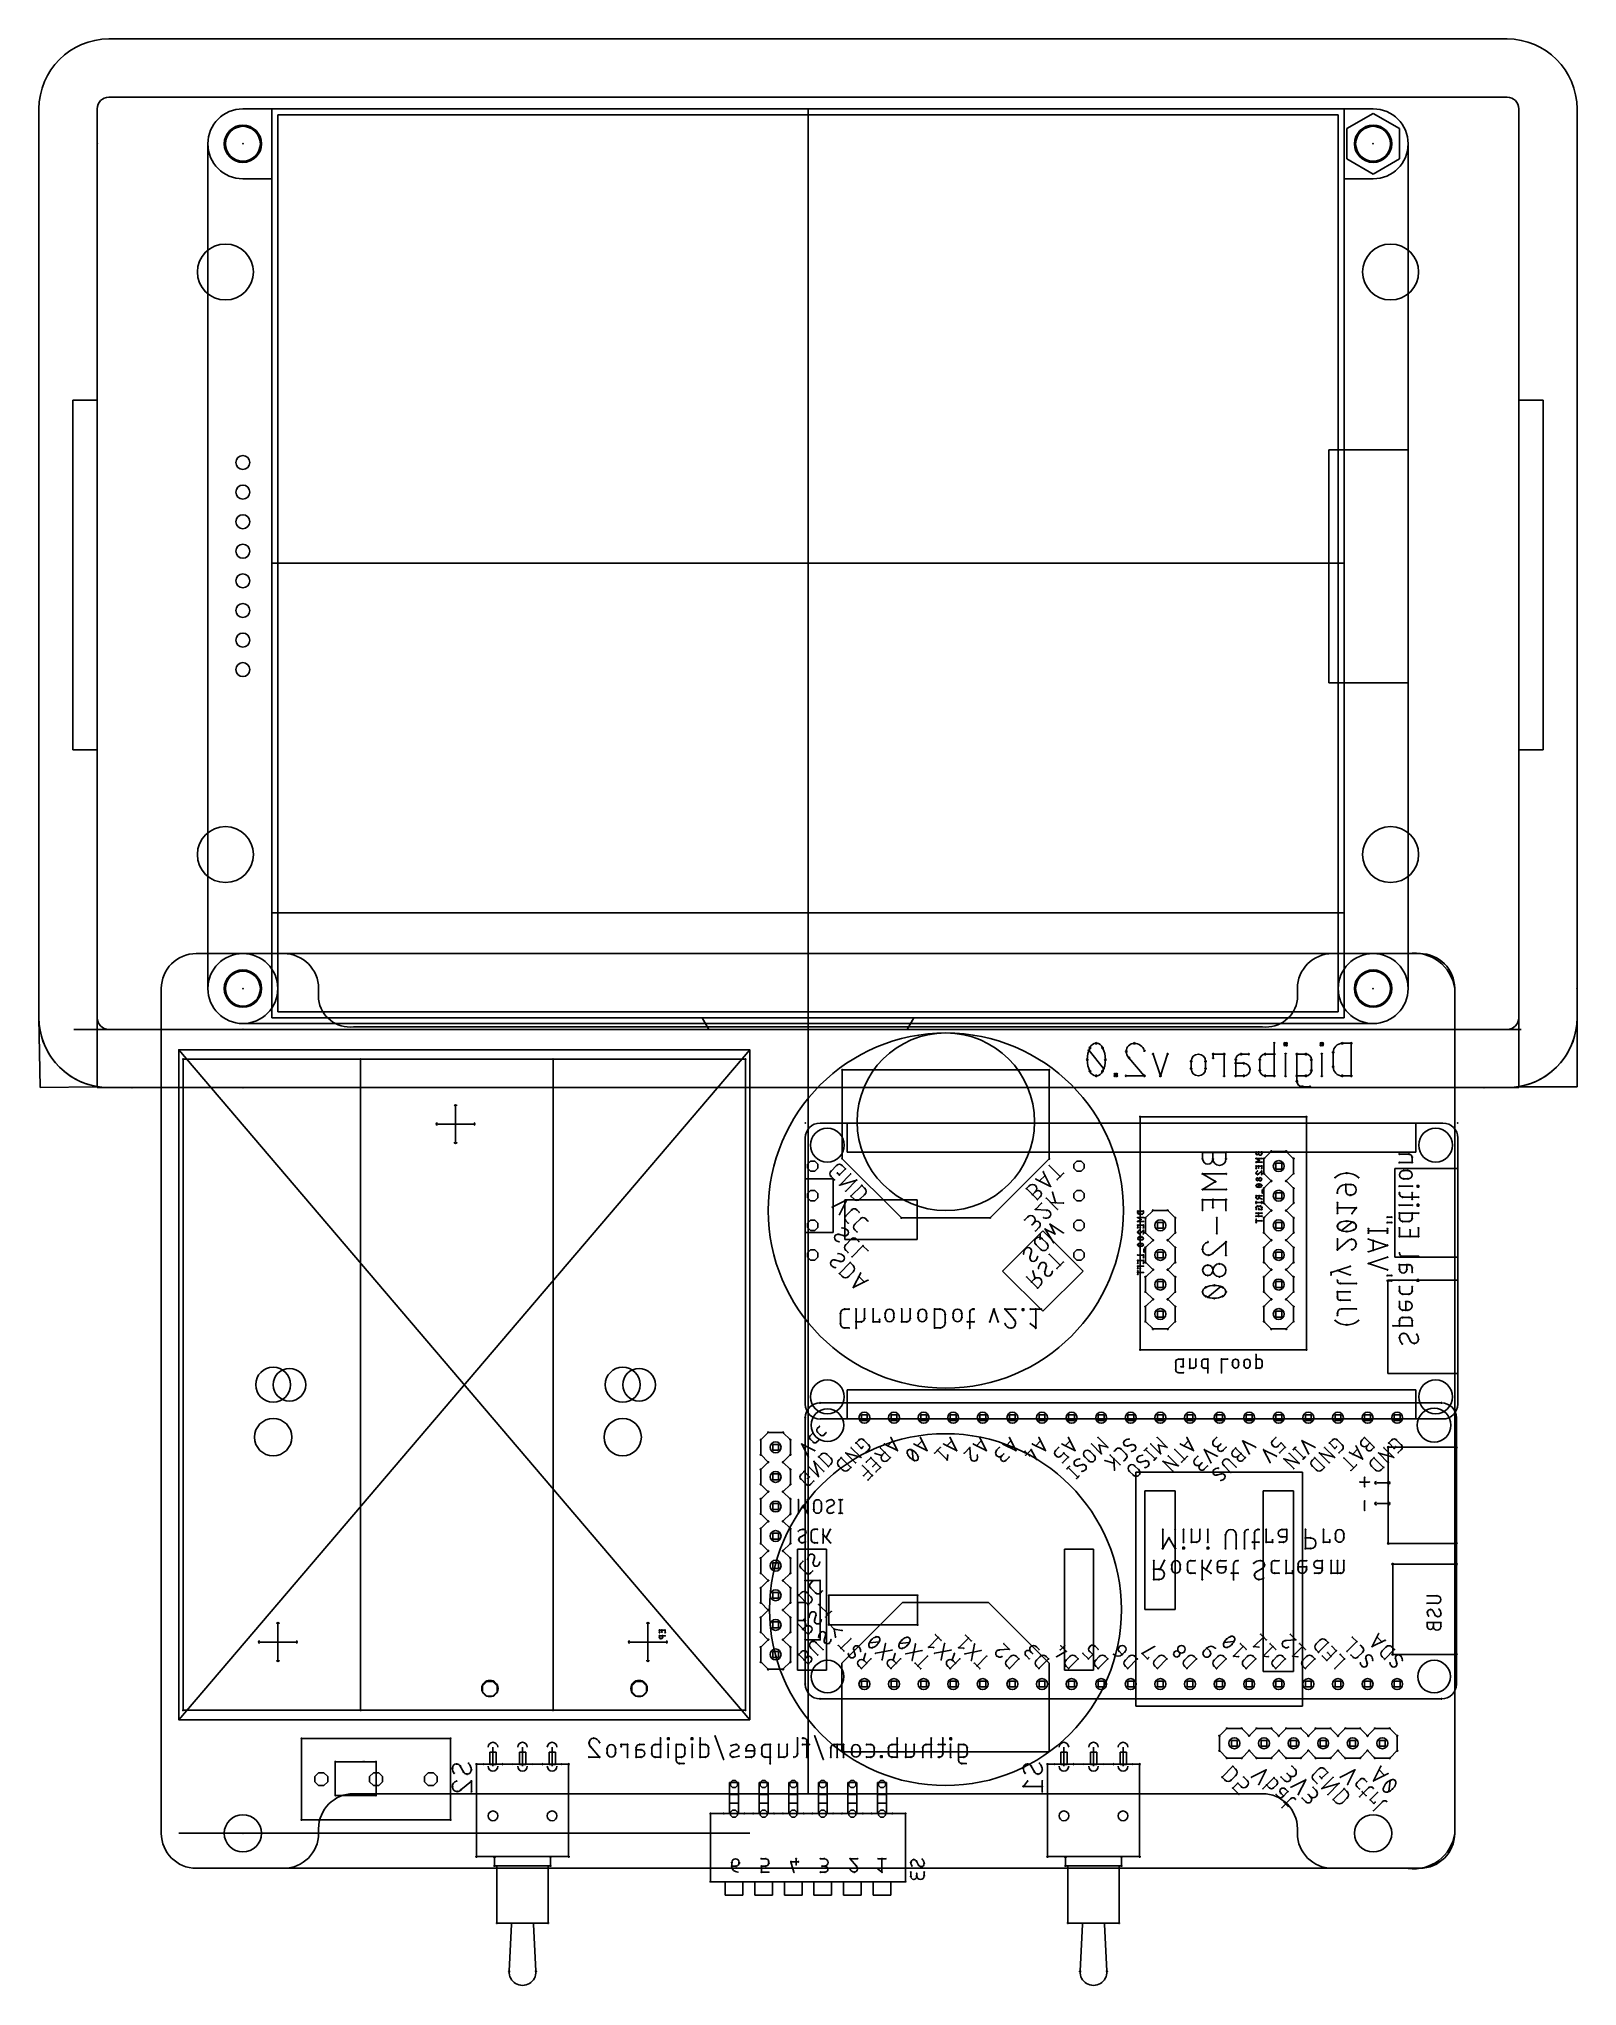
# Model space of a CAD drawing. Header units: centimetres. Extents: x -1.8 to 11.4, y -8.6 to 8.2.
import ezdxf

# ---------------------------------------------------------------- set-up
doc = ezdxf.new("R2010")
doc.units = ezdxf.units.CM
doc.header["$MEASUREMENT"] = 0
for name, color, linetype in [('BatteryHolder_Sketch1', 7, 'Continuous'), ('BME280_Sketch1', 7, 'Continuous'), ('ChronoDot_chronodor', 7, 'Continuous'), ('digibaro v53_Sketch10', 7, 'Continuous'), ('digibaro v53_Sketch11', 7, 'Continuous'), ('digibaro_board v7_digibaro_v2', 7, 'Continuous'), ('Display_display_profile', 7, 'Continuous'), ('enclosure_box_profile', 7, 'Continuous'), ('enclosure_encoches', 7, 'Continuous'), ('enclosure_lip_profile', 7, 'Continuous'), ('enclosure_switches_cutout', 7, 'Continuous'), ('enclosure_usb_cutout', 7, 'Continuous'), ('MiniUltraPro_rocketscream', 7, 'Continuous'), ('PCB_board_profile', 7, 'Continuous')]:
    doc.layers.add(name, color=color, linetype=linetype)

# ---------------------------------------------------------------- blocks, each defined once
blk = doc.blocks.new('Display')
at = {"layer": 'Display_display_profile'}
for p, q in [((0, 7.55), (9.7, 7.55)), ((0.3, -0.2), (0.3, 7.5)), ((0.3, 7.5), (9.4, 7.5)), ((9.4, 7.5), (9.4, -0.2)), ((9.7, 7.51), (9.475, 7.38)), ((9.475, 7.38), (9.475, 7.12)), ((9.925, 7.38), (9.7, 7.51)), ((9.925, 7.12), (9.925, 7.38)), ((-0.3, 0), (-0.3, 7.25)), ((10, 7.25), (10, 0)), ((9.475, 7.12), (9.7, 6.99)), ((9.7, 6.99), (9.925, 7.12)), ((10, 4.625), (9.32, 4.625)), ((9.32, 4.625), (9.32, 2.625)), ((9.32, 2.625), (10, 2.625)), ((9.7, -0.3), (0, -0.3)), ((9.4, -0.2), (0.3, -0.2))]:
    blk.add_line(p, q, dxfattribs=at)
for centre, radius in [((0, 7.25), 0.15), ((9.7, 7.25), 0.15), ((0, 4.515), 0.06), ((0, 4.261), 0.06), ((0, 4.007), 0.06), ((0, 3.753), 0.06), ((0, 3.499), 0.06), ((0, 3.245), 0.06), ((0, 2.991), 0.06), ((0, 2.737), 0.06), ((0, 0), 0.15), ((9.7, 0), 0.15)]:
    blk.add_circle(centre, radius, dxfattribs=at)
for centre, start, end in [((0, 7.25), 90, 180), ((9.7, 7.25), 0, 90), ((0, 0), 180, 270), ((9.7, 0), 270, 0)]:
    blk.add_arc(centre, 0.3, start, end, dxfattribs=at)
for p in [(9.7, 7.25), (0, 0)]:
    blk.add_point(p, dxfattribs=at)
blk = doc.blocks.new('enclosure')
at = {"layer": 'enclosure_box_profile'}
for p, q in [((-1.15, 8.15, 0.16), (10.85, 8.15, 0.16)), ((-1.75, -0.25, 0.16), (-1.75, 7.55, 0.16)), ((-1.25, -0.25, 0.16), (-1.25, 7.55, 0.16)), ((-1.15, 7.65, 0.16), (10.85, 7.65, 0.16)), ((9.7, 7.55, 0.16), (0, 7.55, 0.16)), ((0.25, -0.25, 0.16), (0.25, 7.55, 0.16)), ((0.25, 7.55, 0.16), (9.45, 7.55, 0.16)), ((4.85, 7.55, 0.16), (4.85, -0.25, 0.16)), ((9.45, 7.55, 0.16), (9.45, -0.25, 0.16)), ((10.95, 7.55, 0.16), (10.95, -0.25, 0.16)), ((11.45, 7.55, 0.16), (11.45, -0.25, 0.16)), ((0.3, -0.2, 0.16), (0.3, 7.5, 0.16)), ((0.3, 7.5, 0.16), (9.4, 7.5, 0.16)), ((0.3, 7.5, 0.16), (9.4, 7.5, 0.16)), ((0.3, -0.2, 0.16), (0.3, 7.5, 0.16)), ((9.4, 7.5, 0.16), (9.4, -0.2, 0.16)), ((9.4, 7.5, 0.16), (9.4, -0.2, 0.16)), ((-0.3, 7.25, 0.16), (-0.3, 0, 0.16)), ((10, 0, 0.16), (10, 7.25, 0.16)), ((0.25, 3.65, 0.16), (9.45, 3.65, 0.16)), ((-1.25, -0.25, 0.16), (-1.25, -0.842, 0.16)), ((0, -0.3, 0.16), (9.7, -0.3, 0.16)), ((9.45, -0.25, 0.16), (0.25, -0.25, 0.16)), ((9.4, -0.2, 0.16), (0.3, -0.2, 0.16)), ((9.4, -0.2, 0.16), (0.3, -0.2, 0.16)), ((10.95, -0.25, 0.16), (10.95, -0.842, 0.16)), ((10.85, -0.35, 0.16), (-1.15, -0.35, 0.16)), ((10.85, -0.85, 0.16), (-1.15, -0.85, 0.16))]:
    blk.add_line(p, q, dxfattribs=at)
for centre, radius in [((0, 7.25, 0.16), 0.16), ((0, 7.25, 0.16), 0.15), ((9.7, 7.25, 0.16), 0.16), ((9.7, 7.25, 0.16), 0.15), ((-0.15, 6.15, 0.16), 0.24), ((9.85, 6.15, 0.16), 0.24), ((0, 4.515, 0.16), 0.06), ((0, 4.261, 0.16), 0.06), ((0, 4.007, 0.16), 0.06), ((0, 3.753, 0.16), 0.06), ((0, 3.499, 0.16), 0.06), ((0, 3.245, 0.16), 0.06), ((0, 2.991, 0.16), 0.06), ((0, 2.737, 0.16), 0.06), ((-0.15, 1.15, 0.16), 0.24), ((9.85, 1.15, 0.16), 0.24), ((0, 0, 0.16), 0.16), ((0, 0, 0.16), 0.15), ((9.7, 0, 0.16), 0.16), ((9.7, 0, 0.16), 0.15)]:
    blk.add_circle(centre, radius, dxfattribs=at)
for centre, radius, start, end in [((-1.15, 7.55, 0.16), 0.6, 90, 180), ((10.85, 7.55, 0.16), 0.6, 0, 90), ((-1.15, 7.55, 0.16), 0.1, 90, 180), ((0, 7.25, 0.16), 0.3, 90, 180), ((9.7, 7.25, 0.16), 0.3, 360, 90), ((10.85, 7.55, 0.16), 0.1, 360, 90), ((0, 0, 0.16), 0.3, 180, 270), ((9.7, 0, 0.16), 0.3, 270, 0), ((-1.15, -0.25, 0.16), 0.6, 180, 270), ((-1.15, -0.25, 0.16), 0.1, 180, 270), ((10.85, -0.25, 0.16), 0.1, 270, 0), ((10.85, -0.25, 0.16), 0.6, 270, 0)]:
    blk.add_arc(centre, radius, start, end, dxfattribs=at)
for p in [(-1.25, 7.25, 0.16), (0, 7.25, 0.16), (9.7, 7.25, 0.16), (0, 0, 0.16), (9.7, 0, 0.16)]:
    blk.add_point(p, dxfattribs=at)
at = {"layer": 'enclosure_encoches'}
for p, q in [((-1.15, 8.15, -3.44), (10.85, 8.15, -3.44)), ((-1.75, -0.25, -3.44), (-1.75, 7.55, -3.44)), ((-1.25, 7.55, -3.44), (-1.25, -0.842, -3.44)), ((10.85, 7.65, -3.44), (-1.15, 7.65, -3.44)), ((10.95, -0.25, -3.44), (10.95, 7.55, -3.44)), ((11.45, 7.55, -3.44), (11.45, -0.25, -3.44)), ((-1.46, 5.05, -3.44), (-1.46, 2.05, -3.44)), ((-1.25, 5.05, -3.44), (-1.46, 5.05, -3.44)), ((11.16, 5.05, -3.44), (10.95, 5.05, -3.44)), ((11.16, 5.05, -3.44), (11.16, 2.05, -3.44)), ((-1.46, 2.05, -3.44), (-1.25, 2.05, -3.44)), ((11.16, 2.05, -3.44), (10.95, 2.05, -3.44)), ((-1.75, -0.25, -3.44), (-1.739, -0.85, -3.44)), ((10.95, -0.842, -3.44), (10.95, -0.25, -3.44)), ((11.45, -0.25, -3.44), (11.45, -0.842, -3.44)), ((-1.739, -0.85, -3.44), (-1.25, -0.842, -3.44)), ((11.45, -0.842, -3.44), (10.95, -0.842, -3.44))]:
    blk.add_line(p, q, dxfattribs=at)
at = {"layer": 'enclosure_encoches', "extrusion": (0, 0, -1)}
for centre, radius, start, end in [((1.15, 7.55, 3.44), 0.6, 360, 90), ((-10.85, 7.55, 3.44), 0.6, 90, 180), ((1.15, 7.55, 3.44), 0.1, 360, 90), ((-10.85, 7.55, 3.44), 0.1, 90, 180), ((1.15, -0.25, 3.44), 0.6, 279.5941, 360), ((-10.85, -0.25, 3.44), 0.6, 180, 260.4059)]:
    blk.add_arc(centre, radius, start, end, dxfattribs=at)
at = {"layer": 'enclosure_encoches'}
blk.add_point((0, 0, -3.44), dxfattribs=at)
at = {"layer": 'enclosure_lip_profile'}
for p, q in [((-1.45, -0.35, -3.14), (-1.25, -0.35, -3.34)), ((-1.45, -0.35, -3.04), (-1.45, -0.35, -3.14)), ((-1.25, -0.35, -3.04), (-1.45, -0.35, -3.04)), ((-1.25, -0.35, -3.04), (-1.25, -0.35, -2.763)), ((-1.25, -0.35, -3.04), (-1.25, -0.35, -3.34)), ((-1.09, -0.35, -3.04), (-1.25, -0.35, -3.04)), ((-1.09, -0.35, -3.04), (-1.25, -0.35, -2.763)), ((-1.15, -0.35, -3.04), (-1.15, -0.35, -0.74)), ((10.85, -0.35, -3.04), (-1.15, -0.35, -3.04)), ((10.79, -0.35, -3.04), (10.97, -0.35, -2.728)), ((10.97, -0.35, -3.04), (10.79, -0.35, -3.04)), ((10.95, -0.35, -0.74), (10.95, -0.35, -3.44)), ((10.97, -0.35, -3.04), (10.97, -0.35, -2.728))]:
    blk.add_line(p, q, dxfattribs=at)
blk.add_point((0, -0.35), dxfattribs=at)
at = {"layer": 'enclosure_switches_cutout'}
for p, q in [((-1.25, -0.85, -0.74), (-1.25, -0.85, -3.04)), ((-1.25, -0.85, -2.99), (-1.25, -0.85, -1.79)), ((-0.65, -0.85, -2.39), (-1.25, -0.85, -1.79)), ((-1.25, -0.85, -2.99), (-0.65, -0.85, -2.99)), ((-1.23, -0.85, -2.64), (-1.09, -0.85, -2.882)), ((-1.09, -0.85, -2.398), (-1.23, -0.85, -2.64)), ((10.85, -0.85, -0.74), (-1.15, -0.85, -0.74)), ((-1.15, -0.85, -3.44), (10.85, -0.85, -3.44)), ((-1.09, -0.85, -2.882), (-0.81, -0.85, -2.882)), ((-0.81, -0.85, -2.398), (-1.09, -0.85, -2.398)), ((-0.81, -0.85, -2.882), (-0.67, -0.85, -2.64)), ((-0.67, -0.85, -2.64), (-0.81, -0.85, -2.398)), ((-0.65, -0.85, -2.99), (-0.65, -0.85, -2.39)), ((1.9, -0.85, -1.64), (0.3, -0.85, -1.64)), ((0.3, -0.85, -2.24), (1.9, -0.85, -2.24)), ((0.3, -0.85, -1.64), (0.3, -0.85, -2.24)), ((1.9, -0.85, -2.24), (1.9, -0.85, -1.64)), ((5.69, -0.85, -0.94), (4.01, -0.85, -0.94)), ((4.01, -0.85, -0.94), (4.01, -0.85, -1.96)), ((4.01, -0.85, -1.96), (5.69, -0.85, -1.96)), ((4.85, -0.85, -0.74), (4.85, -0.85, -3.44)), ((5.69, -0.85, -1.96), (5.69, -0.85, -0.94)), ((10.35, -0.85, -2.39), (10.35, -0.85, -2.99)), ((10.35, -0.85, -2.99), (10.95, -0.85, -2.99)), ((10.95, -0.85, -1.79), (10.35, -0.85, -2.39)), ((10.37, -0.85, -2.64), (10.51, -0.85, -2.882)), ((10.51, -0.85, -2.398), (10.37, -0.85, -2.64)), ((10.51, -0.85, -2.882), (10.79, -0.85, -2.882)), ((10.79, -0.85, -2.398), (10.51, -0.85, -2.398)), ((10.79, -0.85, -2.882), (10.93, -0.85, -2.64)), ((10.93, -0.85, -2.64), (10.79, -0.85, -2.398)), ((10.95, -0.85, -1.79), (10.95, -0.85, -2.99)), ((10.95, -0.85, -0.74), (10.95, -0.85, -3.04))]:
    blk.add_line(p, q, dxfattribs=at)
at = {"layer": 'enclosure_switches_cutout', "extrusion": (4.90476e-07, -1, 0)}
for centre, radius in [((-0.95, -2.64, 0.85), 0.17), ((-0.95, -0.54, 0.85), 0.1), ((2.4, -1.28, 0.85), 0.24), ((7.3, -1.28, 0.85), 0.24), ((10.65, -2.64, 0.85), 0.17), ((10.65, -0.54, 0.85), 0.1)]:
    blk.add_circle(centre, radius, dxfattribs=at)
at = {"layer": 'enclosure_switches_cutout'}
for p in [(-0.95, -0.85, -2.64), (0, -0.85), (10.65, -0.85, -2.64)]:
    blk.add_point(p, dxfattribs=at)
at = {"layer": 'enclosure_usb_cutout'}
for p, q in [((11.45, 7.55, 0.37), (11.45, -0.25, 0.37)), ((11.45, -0.25, -3.44), (11.45, 7.55, -3.44)), ((11.45, 7.55, -3.44), (11.45, 7.55, 0.37)), ((11.45, 1.35, -1.13), (11.45, 3.55, -1.13)), ((11.45, 3.55, -2.63), (11.45, 1.35, -2.63)), ((11.45, 3.55, -1.13), (11.45, 3.55, -2.63)), ((11.45, 1.35, -2.63), (11.45, 1.35, -1.13)), ((11.45, -0.25, 0.37), (11.45, -0.25, -3.44))]:
    blk.add_line(p, q, dxfattribs=at)
blk.add_point((11.45, 0), dxfattribs=at)
blk = doc.blocks.new('PCB')
at = {"layer": 'PCB_board_profile'}
for p, q in [((-0.4, 7.55), (10.1, 7.55)), ((4.85, 7.55), (4.85, 0.34)), ((-0.7, 0), (-0.7, 7.25)), ((10.4, 7.25), (10.4, 0)), ((0.95, 0.34), (8.75, 0.34)), ((0.65, 0), (0.65, 0.04)), ((9.05, 0.04), (9.05, 0)), ((0.35, -0.3), (-0.4, -0.3)), ((10.1, -0.3), (9.35, -0.3))]:
    blk.add_line(p, q, dxfattribs=at)
for centre in [(0, 7.25), (9.7, 7.25), (0.26, 3.4), (3.26, 3.4), (0, 0), (9.7, 0)]:
    blk.add_circle(centre, 0.16, dxfattribs=at)
for centre, start, end in [((-0.4, 7.25), 90, 180), ((10.1, 7.25), 0, 90), ((0.95, 0.04), 90, 180), ((8.75, 0.04), 360, 90), ((-0.4, 0), 180, 270), ((0.35, 0), 270, 0), ((9.35, 0), 180, 270), ((10.1, 0), 270, 0)]:
    blk.add_arc(centre, 0.3, start, end, dxfattribs=at)
blk.add_point((0, 0), dxfattribs=at)
blk = doc.blocks.new('BatteryHolder')
at = {"layer": 'BatteryHolder_Sketch1'}
for p, q in [((-0.55, 0), (4.35, 0)), ((-0.55, 0), (-0.55, 0, 1.05)), ((0.05, 0, 1.65), (3.75, 0, 1.65)), ((4.35, 0), (4.35, 0, 1.05))]:
    blk.add_line(p, q, dxfattribs=at)
at = {"layer": 'BatteryHolder_Sketch1', "extrusion": (0, 1, 0)}
for centre, start, end in [((-0.05, 1.05), 0, 90), ((-3.75, 1.05), 90, 180)]:
    blk.add_arc(centre, 0.6, start, end, dxfattribs=at)
at = {"layer": 'BatteryHolder_Sketch1'}
blk.add_point((0, 0), dxfattribs=at)
blk = doc.blocks.new('MiniUltraPro')
at = {"layer": 'MiniUltraPro_rocketscream'}
for p, q in [((4.954, 6.096), (10.299, 6.096)), ((5.186, 5.846), (5.186, 6.096)), ((10.066, 6.096), (10.066, 5.846)), ((4.826, 3.683), (4.826, 5.968)), ((10.426, 5.968), (10.426, 3.683)), ((10.066, 5.846), (5.186, 5.846)), ((10.426, 5.706), (9.886, 5.706)), ((9.886, 5.706), (9.886, 4.946)), ((5.066, 5.616), (4.826, 5.616)), ((5.066, 5.156), (5.066, 5.616)), ((5.166, 5.436), (5.786, 5.436)), ((5.166, 5.096), (5.166, 5.436)), ((5.786, 5.436), (5.786, 5.096)), ((4.826, 5.156), (5.066, 5.156)), ((5.786, 5.096), (5.166, 5.096)), ((6.52, 4.826), (6.866, 5.172)), ((6.866, 5.172), (7.212, 4.826)), ((9.886, 4.946), (10.426, 4.946)), ((6.866, 4.48), (6.52, 4.826)), ((7.212, 4.826), (6.866, 4.48)), ((10.426, 4.746), (9.826, 4.746)), ((9.826, 4.746), (9.826, 3.946)), ((9.826, 3.946), (10.426, 3.946)), ((5.186, 3.806), (10.066, 3.806)), ((5.186, 3.556), (5.186, 3.806)), ((10.066, 3.806), (10.066, 3.556)), ((10.299, 3.556), (4.954, 3.556))]:
    blk.add_line(p, q, dxfattribs=at)
for centre in [(5.016, 5.906), (10.236, 5.906), (5.016, 3.746), (10.236, 3.746)]:
    blk.add_circle(centre, 0.145, dxfattribs=at)
for centre, radius, start, end in [((4.954, 5.968), 0.128, 90, 180), ((10.299, 5.968), 0.128, 0, 90), ((4.954, 3.683), 0.128, 180, 270), ((10.299, 3.683), 0.127, 270, 0)]:
    blk.add_arc(centre, radius, start, end, dxfattribs=at)
for p in [(4.826, 6.096), (10.426, 6.096), (4.826, 3.556), (0, 0)]:
    blk.add_point(p, dxfattribs=at)
blk = doc.blocks.new('ChronoDot')
at = {"layer": 'ChronoDot_chronodor'}
for p, q in [((4.76, 2.44), (5.01, 2.44)), ((4.76, 1.4), (4.76, 2.44)), ((5.01, 2.44), (5.01, 1.4)), ((7.3, 2.44), (7.05, 2.44)), ((7.05, 2.44), (7.05, 1.4)), ((7.3, 1.4), (7.3, 2.44)), ((5.14, 1.46), (5.66, 1.98)), ((5.66, 1.98), (6.4, 1.98)), ((6.4, 1.98), (6.92, 1.46)), ((5.01, 1.4), (4.76, 1.4)), ((5.14, 0.7), (5.14, 1.46)), ((6.92, 1.46), (6.92, 0.7)), ((7.05, 1.4), (7.3, 1.4)), ((5.14, 0.7), (6.92, 0.7))]:
    blk.add_line(p, q, dxfattribs=at)
blk.add_circle((6.03, 1.92), 1.51, dxfattribs=at)
blk.add_point((0, 0), dxfattribs=at)
blk = doc.blocks.new('BME280')
at = {"layer": 'BME280_Sketch1'}
for p, q in [((7.663, 1.09), (7.663, 3.1)), ((7.663, 3.1), (9.093, 3.1)), ((9.093, 3.1), (9.093, 1.09)), ((7.74, 1.92), (7.74, 2.94)), ((7.74, 2.94), (8, 2.94)), ((8, 2.94), (8, 1.92)), ((8.756, 1.39), (8.756, 2.94)), ((8.756, 2.94), (9.016, 2.94)), ((9.016, 2.94), (9.016, 1.39)), ((8, 1.92), (7.74, 1.92)), ((9.016, 1.39), (8.756, 1.39)), ((9.093, 1.09), (7.663, 1.09))]:
    blk.add_line(p, q, dxfattribs=at)
blk.add_point((0, 0), dxfattribs=at)
blk = doc.blocks.new('digibaro_boardv7')
at = {"layer": 'digibaro_board v7_digibaro_v2'}
for p, q in [((2.285, 8.434), (2.305, 8.03)), ((2.495, 8.03), (2.515, 8.434)), ((7.185, 8.434), (7.205, 8.03)), ((7.395, 8.03), (7.415, 8.434)), ((2.18, 7.537), (2.18, 8.019)), ((2.182, 8.02), (2.618, 8.02)), ((2.62, 7.535), (2.62, 8.019)), ((7.08, 7.537), (7.08, 8.019)), ((7.082, 8.02), (7.518, 8.02)), ((7.52, 7.535), (7.52, 8.019)), ((4.139, 7.78), (4.139, 7.665)), ((4.291, 7.78), (4.139, 7.78)), ((4.291, 7.665), (4.291, 7.78)), ((4.393, 7.78), (4.393, 7.665)), ((4.545, 7.78), (4.393, 7.78)), ((4.545, 7.665), (4.545, 7.78)), ((4.647, 7.78), (4.647, 7.665)), ((4.799, 7.78), (4.647, 7.78)), ((4.799, 7.665), (4.799, 7.78)), ((5.053, 7.78), (4.901, 7.78)), ((4.901, 7.78), (4.901, 7.665)), ((5.053, 7.665), (5.053, 7.78)), ((5.155, 7.78), (5.155, 7.665)), ((5.307, 7.78), (5.155, 7.78)), ((5.307, 7.665), (5.307, 7.78)), ((5.561, 7.78), (5.409, 7.78)), ((5.409, 7.78), (5.409, 7.665)), ((5.561, 7.665), (5.561, 7.78)), ((-0.4, 7.55), (10, 7.55)), ((2.16, 7.529), (2.64, 7.529)), ((2.16, 7.462), (2.16, 7.529)), ((2.64, 7.529), (2.64, 7.46)), ((4.012, 7.665), (5.688, 7.665)), ((4.012, 7.665), (4.012, 7.081)), ((4.139, 7.665), (4.291, 7.665)), ((4.196, 7.532), (4.234, 7.532)), ((4.196, 7.5), (4.196, 7.532)), ((4.393, 7.665), (4.545, 7.665)), ((4.45, 7.583), (4.513, 7.583)), ((4.45, 7.532), (4.45, 7.583)), ((4.488, 7.532), (4.45, 7.532)), ((4.647, 7.665), (4.799, 7.665)), ((4.729, 7.583), (4.704, 7.494)), ((4.901, 7.665), (5.053, 7.665)), ((4.958, 7.583), (4.996, 7.583)), ((4.996, 7.532), (4.971, 7.532)), ((5.155, 7.665), (5.307, 7.665)), ((5.266, 7.532), (5.212, 7.468)), ((5.409, 7.665), (5.561, 7.665)), ((5.453, 7.557), (5.485, 7.583)), ((5.485, 7.583), (5.485, 7.468)), ((5.688, 7.081), (5.688, 7.665)), ((5.733, 7.583), (5.733, 7.621)), ((5.799, 7.523), (5.78, 7.488)), ((5.783, 7.621), (5.783, 7.595)), ((5.847, 7.583), (5.847, 7.614)), ((7.06, 7.529), (7.54, 7.529)), ((7.06, 7.462), (7.06, 7.529)), ((7.54, 7.529), (7.54, 7.46)), ((2.005, 7.45), (2.796, 7.45)), ((2.005, 6.657), (2.005, 7.45)), ((2.796, 7.45), (2.796, 6.657)), ((4.259, 7.506), (4.259, 7.5)), ((4.45, 7.468), (4.488, 7.468)), ((4.513, 7.494), (4.513, 7.506)), ((4.704, 7.494), (4.767, 7.494)), ((4.748, 7.519), (4.748, 7.468)), ((4.958, 7.468), (4.99, 7.468)), ((5.212, 7.468), (5.275, 7.468)), ((5.453, 7.468), (5.517, 7.468)), ((6.905, 7.45), (7.696, 7.45)), ((6.905, 6.657), (6.905, 7.45)), ((7.696, 7.45), (7.696, 6.657)), ((-0.7, 0), (-0.7, 7.25)), ((10.4, 7.25), (10.4, 0)), ((0.503, 6.435), (0.503, 7.135)), ((0.503, 7.135), (1.783, 7.135)), ((1.783, 7.135), (1.783, 6.435)), ((4.126, 7.081), (4.012, 7.081)), ((4.304, 7.081), (4.126, 7.081)), ((4.253, 7.081), (4.177, 7.081)), ((4.177, 7.081), (4.177, 6.992)), ((4.185, 7.094), (4.202, 7.111)), ((4.185, 7.094), (4.202, 7.111)), ((4.185, 7.068), (4.185, 7.094)), ((4.185, 7.068), (4.185, 7.094)), ((4.202, 7.051), (4.185, 7.068)), ((4.202, 7.051), (4.185, 7.068)), ((4.202, 7.111), (4.228, 7.111)), ((4.202, 7.111), (4.228, 7.111)), ((4.228, 7.051), (4.202, 7.051)), ((4.228, 7.051), (4.202, 7.051)), ((4.228, 7.111), (4.245, 7.094)), ((4.228, 7.111), (4.245, 7.094)), ((4.245, 7.068), (4.228, 7.051)), ((4.245, 7.068), (4.228, 7.051)), ((4.245, 7.094), (4.245, 7.068)), ((4.245, 7.094), (4.245, 7.068)), ((4.245, 7.094), (4.245, 7.068)), ((4.245, 7.094), (4.245, 7.068)), ((4.253, 6.992), (4.253, 7.081)), ((4.304, 7.081), (4.38, 7.081)), ((4.558, 7.081), (4.38, 7.081)), ((4.507, 7.081), (4.431, 7.081)), ((4.431, 7.081), (4.431, 6.992)), ((4.439, 7.094), (4.456, 7.111)), ((4.439, 7.094), (4.456, 7.111)), ((4.439, 7.068), (4.439, 7.094)), ((4.439, 7.068), (4.439, 7.094)), ((4.456, 7.051), (4.439, 7.068)), ((4.456, 7.051), (4.439, 7.068)), ((4.456, 7.111), (4.482, 7.111)), ((4.456, 7.111), (4.482, 7.111)), ((4.482, 7.051), (4.456, 7.051)), ((4.482, 7.051), (4.456, 7.051)), ((4.482, 7.111), (4.499, 7.094)), ((4.482, 7.111), (4.499, 7.094)), ((4.499, 7.068), (4.482, 7.051)), ((4.499, 7.068), (4.482, 7.051)), ((4.499, 7.094), (4.499, 7.068)), ((4.499, 7.094), (4.499, 7.068)), ((4.499, 7.094), (4.499, 7.068)), ((4.499, 7.094), (4.499, 7.068)), ((4.507, 6.992), (4.507, 7.081)), ((4.558, 7.081), (4.634, 7.081)), ((4.812, 7.081), (4.634, 7.081)), ((4.761, 7.081), (4.685, 7.081)), ((4.685, 7.081), (4.685, 6.992)), ((4.693, 7.094), (4.71, 7.111)), ((4.693, 7.094), (4.71, 7.111)), ((4.693, 7.068), (4.693, 7.094)), ((4.693, 7.068), (4.693, 7.094)), ((4.71, 7.051), (4.693, 7.068)), ((4.71, 7.051), (4.693, 7.068)), ((4.71, 7.111), (4.736, 7.111)), ((4.71, 7.111), (4.736, 7.111)), ((4.736, 7.051), (4.71, 7.051)), ((4.736, 7.051), (4.71, 7.051)), ((4.736, 7.111), (4.753, 7.094)), ((4.736, 7.111), (4.753, 7.094)), ((4.753, 7.068), (4.736, 7.051)), ((4.753, 7.068), (4.736, 7.051)), ((4.753, 7.094), (4.753, 7.068)), ((4.753, 7.094), (4.753, 7.068)), ((4.753, 7.094), (4.753, 7.068)), ((4.753, 7.094), (4.753, 7.068)), ((4.761, 6.992), (4.761, 7.081)), ((4.812, 7.081), (4.888, 7.081)), ((5.066, 7.081), (4.888, 7.081)), ((4.939, 7.081), (4.939, 6.992)), ((5.015, 7.081), (4.939, 7.081)), ((4.947, 7.094), (4.964, 7.111)), ((4.947, 7.094), (4.964, 7.111)), ((4.947, 7.068), (4.947, 7.094)), ((4.947, 7.068), (4.947, 7.094)), ((4.964, 7.051), (4.947, 7.068)), ((4.964, 7.051), (4.947, 7.068)), ((4.964, 7.111), (4.99, 7.111)), ((4.964, 7.111), (4.99, 7.111)), ((4.99, 7.051), (4.964, 7.051)), ((4.99, 7.051), (4.964, 7.051)), ((4.99, 7.111), (5.007, 7.094)), ((4.99, 7.111), (5.007, 7.094)), ((5.007, 7.068), (4.99, 7.051)), ((5.007, 7.068), (4.99, 7.051)), ((5.007, 7.094), (5.007, 7.068)), ((5.007, 7.094), (5.007, 7.068)), ((5.007, 7.094), (5.007, 7.068)), ((5.007, 7.094), (5.007, 7.068)), ((5.015, 6.992), (5.015, 7.081)), ((5.066, 7.081), (5.142, 7.081)), ((5.32, 7.081), (5.142, 7.081)), ((5.269, 7.081), (5.193, 7.081)), ((5.193, 7.081), (5.193, 6.992)), ((5.201, 7.094), (5.218, 7.111)), ((5.201, 7.094), (5.218, 7.111)), ((5.201, 7.068), (5.201, 7.094)), ((5.201, 7.068), (5.201, 7.094)), ((5.218, 7.051), (5.201, 7.068)), ((5.218, 7.051), (5.201, 7.068)), ((5.218, 7.111), (5.244, 7.111)), ((5.218, 7.111), (5.244, 7.111)), ((5.244, 7.051), (5.218, 7.051)), ((5.244, 7.051), (5.218, 7.051)), ((5.244, 7.111), (5.261, 7.094)), ((5.244, 7.111), (5.261, 7.094)), ((5.261, 7.068), (5.244, 7.051)), ((5.261, 7.068), (5.244, 7.051)), ((5.261, 7.094), (5.261, 7.068)), ((5.261, 7.094), (5.261, 7.068)), ((5.261, 7.094), (5.261, 7.068)), ((5.261, 7.094), (5.261, 7.068)), ((5.269, 6.992), (5.269, 7.081)), ((5.32, 7.081), (5.396, 7.081)), ((5.574, 7.081), (5.396, 7.081)), ((5.523, 7.081), (5.447, 7.081)), ((5.447, 7.081), (5.447, 6.992)), ((5.455, 7.094), (5.472, 7.111)), ((5.455, 7.094), (5.472, 7.111)), ((5.455, 7.068), (5.455, 7.094)), ((5.455, 7.068), (5.455, 7.094)), ((5.472, 7.051), (5.455, 7.068)), ((5.472, 7.051), (5.455, 7.068)), ((5.472, 7.111), (5.498, 7.111)), ((5.472, 7.111), (5.498, 7.111)), ((5.498, 7.051), (5.472, 7.051)), ((5.498, 7.051), (5.472, 7.051)), ((5.498, 7.111), (5.515, 7.094)), ((5.498, 7.111), (5.515, 7.094)), ((5.515, 7.068), (5.498, 7.051)), ((5.515, 7.068), (5.498, 7.051)), ((5.515, 7.094), (5.515, 7.068)), ((5.515, 7.094), (5.515, 7.068)), ((5.515, 7.094), (5.515, 7.068)), ((5.515, 7.094), (5.515, 7.068)), ((5.523, 6.992), (5.523, 7.081)), ((5.574, 7.081), (5.688, 7.081)), ((8.918, 7.029), (8.995, 6.951)), ((9.705, 7.054), (9.783, 6.976)), ((1.143, 6.925), (0.793, 6.925)), ((0.793, 6.925), (0.793, 6.635)), ((1.143, 6.635), (1.143, 6.925)), ((1.87, 6.878), (1.961, 6.802)), ((1.961, 6.802), (1.961, 6.892)), ((4.177, 6.992), (4.253, 6.992)), ((4.177, 6.992), (4.177, 6.916)), ((4.253, 6.992), (4.177, 6.992)), ((4.177, 6.916), (4.177, 6.814)), ((4.253, 6.916), (4.177, 6.916)), ((4.177, 6.916), (4.253, 6.916)), ((4.185, 6.84), (4.202, 6.857)), ((4.185, 6.84), (4.202, 6.857)), ((4.202, 6.857), (4.228, 6.857)), ((4.202, 6.857), (4.228, 6.857)), ((4.228, 6.857), (4.245, 6.84)), ((4.228, 6.857), (4.245, 6.84)), ((4.253, 6.916), (4.253, 6.992)), ((4.253, 6.814), (4.253, 6.916)), ((4.431, 6.992), (4.507, 6.992)), ((4.431, 6.992), (4.431, 6.916)), ((4.507, 6.992), (4.431, 6.992)), ((4.507, 6.916), (4.431, 6.916)), ((4.431, 6.916), (4.431, 6.814)), ((4.431, 6.916), (4.507, 6.916)), ((4.439, 6.84), (4.456, 6.857)), ((4.439, 6.84), (4.456, 6.857)), ((4.456, 6.857), (4.482, 6.857)), ((4.456, 6.857), (4.482, 6.857)), ((4.482, 6.857), (4.499, 6.84)), ((4.482, 6.857), (4.499, 6.84)), ((4.507, 6.916), (4.507, 6.992)), ((4.507, 6.814), (4.507, 6.916)), ((4.685, 6.992), (4.761, 6.992)), ((4.685, 6.992), (4.685, 6.916)), ((4.761, 6.992), (4.685, 6.992)), ((4.685, 6.916), (4.685, 6.814)), ((4.761, 6.916), (4.685, 6.916)), ((4.685, 6.916), (4.761, 6.916)), ((4.693, 6.84), (4.71, 6.857)), ((4.693, 6.84), (4.71, 6.857)), ((4.71, 6.857), (4.736, 6.857)), ((4.71, 6.857), (4.736, 6.857)), ((4.736, 6.857), (4.753, 6.84)), ((4.736, 6.857), (4.753, 6.84)), ((4.761, 6.916), (4.761, 6.992)), ((4.761, 6.814), (4.761, 6.916)), ((4.939, 6.992), (5.015, 6.992)), ((4.939, 6.992), (4.939, 6.916)), ((5.015, 6.992), (4.939, 6.992)), ((4.939, 6.916), (4.939, 6.814)), ((5.015, 6.916), (4.939, 6.916)), ((4.939, 6.916), (5.015, 6.916)), ((4.947, 6.84), (4.964, 6.857)), ((4.947, 6.84), (4.964, 6.857)), ((4.964, 6.857), (4.99, 6.857)), ((4.964, 6.857), (4.99, 6.857)), ((4.99, 6.857), (5.007, 6.84)), ((4.99, 6.857), (5.007, 6.84)), ((5.015, 6.916), (5.015, 6.992)), ((5.015, 6.814), (5.015, 6.916)), ((5.193, 6.992), (5.269, 6.992)), ((5.269, 6.992), (5.193, 6.992)), ((5.193, 6.992), (5.193, 6.916)), ((5.269, 6.916), (5.193, 6.916)), ((5.193, 6.916), (5.193, 6.814)), ((5.193, 6.916), (5.269, 6.916)), ((5.201, 6.84), (5.218, 6.857)), ((5.201, 6.84), (5.218, 6.857)), ((5.218, 6.857), (5.244, 6.857)), ((5.218, 6.857), (5.244, 6.857)), ((5.244, 6.857), (5.261, 6.84)), ((5.244, 6.857), (5.261, 6.84)), ((5.269, 6.916), (5.269, 6.992)), ((5.269, 6.814), (5.269, 6.916)), ((5.447, 6.992), (5.523, 6.992)), ((5.447, 6.992), (5.447, 6.916)), ((5.523, 6.992), (5.447, 6.992)), ((5.523, 6.916), (5.447, 6.916)), ((5.447, 6.916), (5.447, 6.814)), ((5.447, 6.916), (5.523, 6.916)), ((5.455, 6.84), (5.472, 6.857)), ((5.455, 6.84), (5.472, 6.857)), ((5.472, 6.857), (5.498, 6.857)), ((5.472, 6.857), (5.498, 6.857)), ((5.498, 6.857), (5.515, 6.84)), ((5.498, 6.857), (5.515, 6.84)), ((5.523, 6.916), (5.523, 6.992)), ((5.523, 6.814), (5.523, 6.916)), ((6.861, 6.802), (6.861, 6.892)), ((8.496, 6.862), (8.548, 6.914)), ((8.538, 6.82), (8.496, 6.862)), ((8.755, 6.866), (8.849, 6.773)), ((8.812, 6.861), (8.786, 6.835)), ((8.875, 6.83), (8.843, 6.861)), ((8.89, 6.939), (8.869, 6.918)), ((8.931, 6.928), (8.908, 6.905)), ((8.968, 6.892), (8.921, 6.939)), ((8.938, 6.987), (8.969, 7.018)), ((8.944, 6.869), (8.968, 6.892)), ((8.996, 6.853), (9.121, 6.791)), ((9.026, 6.951), (9.032, 6.956)), ((9.121, 6.791), (9.058, 6.916)), ((9.092, 6.949), (9.123, 6.98)), ((9.165, 6.939), (9.144, 6.918)), ((9.185, 6.856), (9.211, 6.882)), ((9.355, 6.771), (9.261, 6.865)), ((9.261, 6.865), (9.407, 6.823)), ((9.407, 6.823), (9.313, 6.917)), ((9.358, 6.961), (9.384, 6.987)), ((9.451, 6.868), (9.358, 6.961)), ((9.436, 6.987), (9.477, 6.946)), ((9.477, 6.894), (9.451, 6.868)), ((9.561, 6.847), (9.581, 6.868)), ((9.586, 6.935), (9.664, 6.857)), ((9.607, 6.894), (9.638, 6.925)), ((9.675, 6.962), (9.706, 6.993)), ((9.737, 6.9), (9.675, 6.962)), ((9.695, 6.857), (9.7, 6.863)), ((9.706, 6.993), (9.717, 6.983)), ((9.846, 6.796), (9.836, 6.89)), ((0.618, 6.808), (0.65, 6.84)), ((0.618, 6.808), (0.65, 6.84)), ((0.618, 6.762), (0.618, 6.808)), ((0.618, 6.762), (0.618, 6.808)), ((0.65, 6.73), (0.618, 6.762)), ((0.65, 6.73), (0.618, 6.762)), ((0.65, 6.84), (0.696, 6.84)), ((0.65, 6.84), (0.696, 6.84)), ((0.696, 6.73), (0.65, 6.73)), ((0.696, 6.73), (0.65, 6.73)), ((0.696, 6.84), (0.728, 6.808)), ((0.696, 6.84), (0.728, 6.808)), ((0.728, 6.762), (0.696, 6.73)), ((0.728, 6.762), (0.696, 6.73)), ((0.728, 6.808), (0.728, 6.762)), ((0.728, 6.808), (0.728, 6.762)), ((0.728, 6.808), (0.728, 6.762)), ((0.728, 6.808), (0.728, 6.762)), ((1.088, 6.808), (1.12, 6.84)), ((1.088, 6.808), (1.12, 6.84)), ((1.088, 6.762), (1.088, 6.808)), ((1.088, 6.762), (1.088, 6.808)), ((1.12, 6.73), (1.088, 6.762)), ((1.12, 6.73), (1.088, 6.762)), ((1.12, 6.84), (1.166, 6.84)), ((1.12, 6.84), (1.166, 6.84)), ((1.166, 6.73), (1.12, 6.73)), ((1.166, 6.73), (1.12, 6.73)), ((1.166, 6.84), (1.198, 6.808)), ((1.166, 6.84), (1.198, 6.808)), ((1.198, 6.762), (1.166, 6.73)), ((1.198, 6.762), (1.166, 6.73)), ((1.198, 6.808), (1.198, 6.762)), ((1.198, 6.808), (1.198, 6.762)), ((1.198, 6.808), (1.198, 6.762)), ((1.198, 6.808), (1.198, 6.762)), ((1.558, 6.808), (1.59, 6.84)), ((1.558, 6.808), (1.59, 6.84)), ((1.558, 6.762), (1.558, 6.808)), ((1.558, 6.762), (1.558, 6.808)), ((1.59, 6.73), (1.558, 6.762)), ((1.59, 6.73), (1.558, 6.762)), ((1.59, 6.84), (1.636, 6.84)), ((1.59, 6.84), (1.636, 6.84)), ((1.636, 6.73), (1.59, 6.73)), ((1.636, 6.73), (1.59, 6.73)), ((1.636, 6.84), (1.668, 6.808)), ((1.636, 6.84), (1.668, 6.808)), ((1.668, 6.762), (1.636, 6.73)), ((1.668, 6.762), (1.636, 6.73)), ((1.668, 6.808), (1.668, 6.762)), ((1.668, 6.808), (1.668, 6.762)), ((1.668, 6.808), (1.668, 6.762)), ((1.668, 6.808), (1.668, 6.762)), ((1.893, 6.723), (1.866, 6.673)), ((4.177, 6.814), (4.253, 6.814)), ((4.185, 6.814), (4.185, 6.84)), ((4.185, 6.814), (4.185, 6.84)), ((4.202, 6.797), (4.185, 6.814)), ((4.202, 6.797), (4.185, 6.814)), ((4.228, 6.797), (4.202, 6.797)), ((4.228, 6.797), (4.202, 6.797)), ((4.245, 6.814), (4.228, 6.797)), ((4.245, 6.814), (4.228, 6.797)), ((4.245, 6.84), (4.245, 6.814)), ((4.245, 6.84), (4.245, 6.814)), ((4.245, 6.84), (4.245, 6.814)), ((4.245, 6.84), (4.245, 6.814)), ((4.431, 6.814), (4.507, 6.814)), ((4.439, 6.814), (4.439, 6.84)), ((4.439, 6.814), (4.439, 6.84)), ((4.456, 6.797), (4.439, 6.814)), ((4.456, 6.797), (4.439, 6.814)), ((4.482, 6.797), (4.456, 6.797)), ((4.482, 6.797), (4.456, 6.797)), ((4.499, 6.814), (4.482, 6.797)), ((4.499, 6.814), (4.482, 6.797)), ((4.499, 6.84), (4.499, 6.814)), ((4.499, 6.84), (4.499, 6.814)), ((4.499, 6.84), (4.499, 6.814)), ((4.499, 6.84), (4.499, 6.814)), ((4.685, 6.814), (4.761, 6.814)), ((4.693, 6.814), (4.693, 6.84)), ((4.693, 6.814), (4.693, 6.84)), ((4.71, 6.797), (4.693, 6.814)), ((4.71, 6.797), (4.693, 6.814)), ((4.736, 6.797), (4.71, 6.797)), ((4.736, 6.797), (4.71, 6.797)), ((4.753, 6.814), (4.736, 6.797)), ((4.753, 6.814), (4.736, 6.797)), ((4.753, 6.84), (4.753, 6.814)), ((4.753, 6.84), (4.753, 6.814)), ((4.753, 6.84), (4.753, 6.814)), ((4.753, 6.84), (4.753, 6.814)), ((4.939, 6.814), (5.015, 6.814)), ((4.947, 6.814), (4.947, 6.84)), ((4.947, 6.814), (4.947, 6.84)), ((4.964, 6.797), (4.947, 6.814)), ((4.964, 6.797), (4.947, 6.814)), ((4.99, 6.797), (4.964, 6.797)), ((4.99, 6.797), (4.964, 6.797)), ((5.007, 6.814), (4.99, 6.797)), ((5.007, 6.814), (4.99, 6.797)), ((5.007, 6.84), (5.007, 6.814)), ((5.007, 6.84), (5.007, 6.814)), ((5.007, 6.84), (5.007, 6.814)), ((5.007, 6.84), (5.007, 6.814)), ((5.193, 6.814), (5.269, 6.814)), ((5.201, 6.814), (5.201, 6.84)), ((5.201, 6.814), (5.201, 6.84)), ((5.218, 6.797), (5.201, 6.814)), ((5.218, 6.797), (5.201, 6.814)), ((5.244, 6.797), (5.218, 6.797)), ((5.244, 6.797), (5.218, 6.797)), ((5.261, 6.814), (5.244, 6.797)), ((5.261, 6.814), (5.244, 6.797)), ((5.261, 6.84), (5.261, 6.814)), ((5.261, 6.84), (5.261, 6.814)), ((5.261, 6.84), (5.261, 6.814)), ((5.261, 6.84), (5.261, 6.814)), ((5.447, 6.814), (5.523, 6.814)), ((5.455, 6.814), (5.455, 6.84)), ((5.455, 6.814), (5.455, 6.84)), ((5.472, 6.797), (5.455, 6.814)), ((5.472, 6.797), (5.455, 6.814)), ((5.498, 6.797), (5.472, 6.797)), ((5.498, 6.797), (5.472, 6.797)), ((5.515, 6.814), (5.498, 6.797)), ((5.515, 6.814), (5.498, 6.797)), ((5.515, 6.84), (5.515, 6.814)), ((5.515, 6.84), (5.515, 6.814)), ((5.515, 6.84), (5.515, 6.814)), ((5.515, 6.84), (5.515, 6.814)), ((6.734, 6.802), (6.698, 6.847)), ((6.698, 6.847), (6.861, 6.847)), ((6.793, 6.723), (6.766, 6.673)), ((8.403, 6.768), (8.429, 6.794)), ((8.496, 6.675), (8.403, 6.768)), ((8.481, 6.794), (8.522, 6.753)), ((8.522, 6.701), (8.496, 6.675)), ((8.569, 6.851), (8.538, 6.82)), ((8.59, 6.768), (8.621, 6.799)), ((8.621, 6.841), (8.611, 6.851)), ((8.657, 6.768), (8.781, 6.706)), ((8.781, 6.706), (8.719, 6.83)), ((8.849, 6.773), (8.875, 6.799)), ((8.911, 6.768), (8.942, 6.799)), ((8.984, 6.758), (8.963, 6.737)), ((9.004, 6.675), (9.03, 6.701)), ((9.186, 6.789), (9.217, 6.82)), ((9.238, 6.695), (9.186, 6.747)), ((9.243, 6.763), (9.258, 6.778)), ((9.258, 6.778), (9.31, 6.727)), ((9.31, 6.727), (9.279, 6.695)), ((9.419, 6.768), (9.543, 6.706)), ((9.543, 6.706), (9.481, 6.83)), ((9.592, 6.785), (9.561, 6.816)), ((9.644, 6.806), (9.623, 6.785)), ((9.766, 6.675), (9.704, 6.799)), ((9.704, 6.799), (9.829, 6.737)), ((9.797, 6.753), (9.751, 6.706)), ((0.793, 6.635), (1.033, 6.635)), ((1.033, 6.635), (1.043, 6.635)), ((1.143, 6.635), (1.043, 6.635)), ((2.059, 6.657), (2.005, 6.657)), ((2.796, 6.657), (2.005, 6.657)), ((2.12, 6.66), (2.12, 6.554)), ((2.175, 6.66), (2.12, 6.66)), ((2.12, 6.554), (2.175, 6.554)), ((2.146, 6.51), (2.146, 6.675)), ((2.146, 6.51), (2.146, 6.675)), ((2.175, 6.554), (2.175, 6.66)), ((2.313, 6.657), (2.233, 6.657)), ((2.374, 6.66), (2.374, 6.554)), ((2.429, 6.66), (2.374, 6.66)), ((2.374, 6.554), (2.429, 6.554)), ((2.4, 6.51), (2.4, 6.675)), ((2.4, 6.51), (2.4, 6.675)), ((2.429, 6.554), (2.429, 6.66)), ((2.567, 6.657), (2.487, 6.657)), ((2.683, 6.66), (2.628, 6.66)), ((2.628, 6.66), (2.628, 6.554)), ((2.628, 6.554), (2.683, 6.554)), ((2.654, 6.51), (2.654, 6.675)), ((2.654, 6.51), (2.654, 6.675)), ((2.683, 6.554), (2.683, 6.66)), ((2.796, 6.657), (2.741, 6.657)), ((3.061, 6.596), (2.971, 6.596)), ((2.984, 6.506), (3.061, 6.596)), ((3.126, 6.524), (3.126, 6.56)), ((3.198, 6.56), (3.198, 6.524)), ((3.301, 6.596), (3.301, 6.488)), ((3.417, 6.596), (3.376, 6.596)), ((3.376, 6.596), (3.376, 6.515)), ((3.376, 6.533), (3.417, 6.533)), ((3.51, 6.569), (3.51, 6.515)), ((3.583, 6.596), (3.538, 6.596)), ((3.583, 6.434), (3.583, 6.596)), ((3.651, 6.596), (3.651, 6.488)), ((3.72, 6.488), (3.72, 6.623)), ((3.72, 6.596), (3.765, 6.596)), ((3.747, 6.651), (3.784, 6.651)), ((3.793, 6.569), (3.793, 6.515)), ((3.855, 6.596), (3.855, 6.488)), ((3.924, 6.434), (3.924, 6.596)), ((3.924, 6.596), (3.969, 6.596)), ((3.996, 6.569), (3.996, 6.515)), ((4.125, 6.614), (4.053, 6.416)), ((4.197, 6.551), (4.242, 6.533)), ((4.319, 6.596), (4.364, 6.596)), ((4.319, 6.542), (4.391, 6.542)), ((4.319, 6.524), (4.319, 6.542)), ((4.391, 6.569), (4.391, 6.524)), ((4.453, 6.515), (4.453, 6.569)), ((4.481, 6.596), (4.526, 6.596)), ((4.526, 6.651), (4.526, 6.488)), ((4.6, 6.596), (4.6, 6.488)), ((4.645, 6.596), (4.6, 6.596)), ((4.672, 6.488), (4.672, 6.569)), ((4.759, 6.434), (4.759, 6.569)), ((4.841, 6.596), (4.841, 6.461)), ((4.98, 6.614), (4.908, 6.416)), ((5.046, 6.515), (5.046, 6.596)), ((5.1, 6.596), (5.1, 6.488)), ((5.154, 6.596), (5.154, 6.488)), ((5.225, 6.524), (5.225, 6.56)), ((5.298, 6.56), (5.298, 6.524)), ((5.354, 6.596), (5.39, 6.596)), ((5.417, 6.569), (5.417, 6.515)), ((5.476, 6.596), (5.485, 6.596)), ((5.476, 6.587), (5.476, 6.596)), ((5.485, 6.587), (5.476, 6.587)), ((5.485, 6.596), (5.485, 6.587)), ((5.542, 6.569), (5.542, 6.515)), ((5.615, 6.596), (5.57, 6.596)), ((5.615, 6.434), (5.615, 6.596)), ((5.734, 6.596), (5.689, 6.596)), ((5.689, 6.596), (5.689, 6.488)), ((5.761, 6.488), (5.761, 6.569)), ((5.835, 6.515), (5.835, 6.596)), ((5.907, 6.596), (5.907, 6.434)), ((5.979, 6.596), (5.97, 6.596)), ((6.006, 6.434), (6.006, 6.569)), ((6.074, 6.596), (6.074, 6.488)), ((6.143, 6.488), (6.143, 6.623)), ((6.143, 6.596), (6.188, 6.596)), ((6.17, 6.651), (6.206, 6.651)), ((6.215, 6.569), (6.215, 6.515)), ((6.959, 6.657), (6.905, 6.657)), ((7.696, 6.657), (6.905, 6.657)), ((7.075, 6.66), (7.02, 6.66)), ((7.02, 6.66), (7.02, 6.554)), ((7.02, 6.554), (7.075, 6.554)), ((7.046, 6.51), (7.046, 6.675)), ((7.046, 6.51), (7.046, 6.675)), ((7.075, 6.554), (7.075, 6.66)), ((7.213, 6.657), (7.133, 6.657)), ((7.329, 6.66), (7.274, 6.66)), ((7.274, 6.66), (7.274, 6.554)), ((7.274, 6.554), (7.329, 6.554)), ((7.3, 6.51), (7.3, 6.675)), ((7.3, 6.51), (7.3, 6.675)), ((7.329, 6.554), (7.329, 6.66)), ((7.467, 6.657), (7.387, 6.657)), ((7.528, 6.66), (7.528, 6.554)), ((7.583, 6.66), (7.528, 6.66)), ((7.528, 6.554), (7.583, 6.554)), ((7.554, 6.51), (7.554, 6.675)), ((7.554, 6.51), (7.554, 6.675)), ((7.583, 6.554), (7.583, 6.66)), ((7.696, 6.657), (7.641, 6.657)), ((8.445, 6.604), (8.382, 6.54)), ((8.382, 6.54), (8.382, 6.413)), ((8.445, 6.604), (8.572, 6.604)), ((8.572, 6.604), (8.636, 6.54)), ((8.636, 6.54), (8.699, 6.604)), ((8.699, 6.604), (8.826, 6.604)), ((8.826, 6.604), (8.89, 6.54)), ((8.89, 6.54), (8.953, 6.604)), ((8.953, 6.604), (9.08, 6.604)), ((9.08, 6.604), (9.144, 6.54)), ((9.207, 6.604), (9.144, 6.54)), ((9.207, 6.604), (9.334, 6.604)), ((9.334, 6.604), (9.398, 6.54)), ((9.398, 6.54), (9.461, 6.604)), ((9.461, 6.604), (9.588, 6.604)), ((9.588, 6.604), (9.652, 6.54)), ((9.652, 6.54), (9.715, 6.604)), ((9.715, 6.604), (9.842, 6.604)), ((9.842, 6.604), (9.906, 6.54)), ((9.906, 6.54), (9.906, 6.413)), ((1.783, 6.435), (0.503, 6.435)), ((3.247, 6.488), (3.247, 6.506)), ((3.301, 6.488), (3.247, 6.488)), ((3.404, 6.488), (3.44, 6.488)), ((3.538, 6.488), (3.583, 6.488)), ((3.647, 6.443), (3.656, 6.443)), ((3.647, 6.434), (3.647, 6.443)), ((3.656, 6.434), (3.647, 6.434)), ((3.656, 6.443), (3.656, 6.434)), ((3.765, 6.488), (3.72, 6.488)), ((3.85, 6.434), (3.85, 6.443)), ((3.85, 6.443), (3.859, 6.443)), ((3.859, 6.434), (3.85, 6.434)), ((3.859, 6.443), (3.859, 6.434)), ((3.969, 6.488), (3.924, 6.488)), ((4.526, 6.488), (4.481, 6.488)), ((4.859, 6.488), (4.805, 6.488)), ((4.814, 6.434), (4.805, 6.434)), ((5.154, 6.488), (5.073, 6.488)), ((5.39, 6.488), (5.354, 6.488)), ((5.57, 6.488), (5.615, 6.488)), ((5.907, 6.488), (5.862, 6.488)), ((6.024, 6.488), (5.97, 6.488)), ((6.07, 6.443), (6.079, 6.443)), ((6.07, 6.434), (6.07, 6.443)), ((6.079, 6.434), (6.07, 6.434)), ((6.079, 6.443), (6.079, 6.434)), ((6.188, 6.488), (6.143, 6.488)), ((8.382, 6.413), (8.445, 6.35)), ((8.484, 6.502), (8.484, 6.452)), ((8.534, 6.502), (8.484, 6.502)), ((8.484, 6.452), (8.534, 6.452)), ((8.534, 6.452), (8.534, 6.502)), ((8.636, 6.413), (8.572, 6.35)), ((8.699, 6.35), (8.636, 6.413)), ((8.738, 6.502), (8.738, 6.452)), ((8.788, 6.502), (8.738, 6.502)), ((8.738, 6.452), (8.788, 6.452)), ((8.788, 6.452), (8.788, 6.502)), ((8.89, 6.413), (8.826, 6.35)), ((8.953, 6.35), (8.89, 6.413)), ((8.992, 6.502), (8.992, 6.452)), ((9.042, 6.502), (8.992, 6.502)), ((8.992, 6.452), (9.042, 6.452)), ((9.042, 6.452), (9.042, 6.502)), ((9.144, 6.413), (9.08, 6.35)), ((9.144, 6.413), (9.207, 6.35)), ((9.246, 6.502), (9.246, 6.452)), ((9.296, 6.502), (9.246, 6.502)), ((9.246, 6.452), (9.296, 6.452)), ((9.296, 6.452), (9.296, 6.502)), ((9.398, 6.413), (9.334, 6.35)), ((9.461, 6.35), (9.398, 6.413)), ((9.55, 6.502), (9.5, 6.502)), ((9.5, 6.502), (9.5, 6.452)), ((9.5, 6.452), (9.55, 6.452)), ((9.55, 6.452), (9.55, 6.502)), ((9.652, 6.413), (9.588, 6.35)), ((9.715, 6.35), (9.652, 6.413)), ((9.754, 6.502), (9.754, 6.452)), ((9.804, 6.502), (9.754, 6.502)), ((9.754, 6.452), (9.804, 6.452)), ((9.804, 6.452), (9.804, 6.502)), ((9.906, 6.413), (9.842, 6.35)), ((-0.55, 6.275), (4.35, 0.525)), ((-0.55, 6.275), (-0.55, 0.525)), ((4.35, 6.275), (-0.55, 6.275)), ((-0.55, 0.525), (4.35, 6.275)), ((-0.513, 6.194), (1.011, 6.194)), ((-0.513, 0.606), (-0.513, 6.194)), ((1.011, 0.606), (1.011, 6.194)), ((1.011, 6.194), (2.662, 6.194)), ((2.662, 0.606), (2.662, 6.194)), ((2.662, 6.194), (4.313, 6.194)), ((4.313, 0.606), (4.313, 6.194)), ((4.35, 0.525), (4.35, 6.275)), ((8.572, 6.35), (8.445, 6.35)), ((8.826, 6.35), (8.699, 6.35)), ((9.08, 6.35), (8.953, 6.35)), ((9.334, 6.35), (9.207, 6.35)), ((9.588, 6.35), (9.461, 6.35)), ((9.842, 6.35), (9.715, 6.35)), ((2.057, 6.036), (2.094, 6.074)), ((2.057, 6.036), (2.094, 6.074)), ((2.057, 5.984), (2.057, 6.036)), ((2.057, 5.984), (2.057, 6.036)), ((2.094, 6.074), (2.146, 6.074)), ((2.094, 6.074), (2.146, 6.074)), ((2.146, 6.074), (2.183, 6.036)), ((2.146, 6.074), (2.183, 6.036)), ((2.183, 6.036), (2.183, 5.984)), ((2.183, 6.036), (2.183, 5.984)), ((3.337, 6.036), (3.374, 6.074)), ((3.337, 6.036), (3.374, 6.074)), ((3.337, 5.984), (3.337, 6.036)), ((3.337, 5.984), (3.337, 6.036)), ((3.374, 6.074), (3.426, 6.074)), ((3.374, 6.074), (3.426, 6.074)), ((3.426, 6.074), (3.463, 6.036)), ((3.426, 6.074), (3.463, 6.036)), ((3.463, 6.036), (3.463, 5.984)), ((3.463, 6.036), (3.463, 5.984)), ((4.953, 6.096), (10.287, 6.096)), ((2.094, 5.947), (2.057, 5.984)), ((2.094, 5.947), (2.057, 5.984)), ((2.146, 5.947), (2.094, 5.947)), ((2.146, 5.947), (2.094, 5.947)), ((2.146, 5.947), (2.094, 5.947)), ((2.146, 5.947), (2.094, 5.947)), ((2.183, 5.984), (2.146, 5.947)), ((2.183, 5.984), (2.146, 5.947)), ((3.374, 5.947), (3.337, 5.984)), ((3.374, 5.947), (3.337, 5.984)), ((3.426, 5.947), (3.374, 5.947)), ((3.426, 5.947), (3.374, 5.947)), ((3.426, 5.947), (3.374, 5.947)), ((3.426, 5.947), (3.374, 5.947)), ((3.463, 5.984), (3.426, 5.947)), ((3.463, 5.984), (3.426, 5.947)), ((4.826, 5.588), (4.826, 5.969)), ((5.309, 5.994), (5.309, 5.944)), ((5.359, 5.994), (5.309, 5.994)), ((5.309, 5.944), (5.359, 5.944)), ((5.359, 5.944), (5.359, 5.994)), ((5.563, 5.994), (5.563, 5.944)), ((5.613, 5.994), (5.563, 5.994)), ((5.563, 5.944), (5.613, 5.944)), ((5.613, 5.944), (5.613, 5.994)), ((5.817, 5.994), (5.817, 5.944)), ((5.867, 5.994), (5.817, 5.994)), ((5.817, 5.944), (5.867, 5.944)), ((5.867, 5.944), (5.867, 5.994)), ((6.121, 5.994), (6.071, 5.994)), ((6.071, 5.994), (6.071, 5.944)), ((6.071, 5.944), (6.121, 5.944)), ((6.121, 5.944), (6.121, 5.994)), ((6.325, 5.994), (6.325, 5.944)), ((6.375, 5.994), (6.325, 5.994)), ((6.325, 5.944), (6.375, 5.944)), ((6.375, 5.944), (6.375, 5.994)), ((6.579, 5.994), (6.579, 5.944)), ((6.629, 5.994), (6.579, 5.994)), ((6.579, 5.944), (6.629, 5.944)), ((6.629, 5.944), (6.629, 5.994)), ((6.883, 5.994), (6.833, 5.994)), ((6.833, 5.994), (6.833, 5.944)), ((6.833, 5.944), (6.883, 5.944)), ((6.883, 5.944), (6.883, 5.994)), ((7.087, 5.994), (7.087, 5.944)), ((7.137, 5.994), (7.087, 5.994)), ((7.087, 5.944), (7.137, 5.944)), ((7.137, 5.944), (7.137, 5.994)), ((7.341, 5.994), (7.341, 5.944)), ((7.391, 5.994), (7.341, 5.994)), ((7.341, 5.944), (7.391, 5.944)), ((7.391, 5.944), (7.391, 5.994)), ((7.595, 5.994), (7.595, 5.944)), ((7.645, 5.994), (7.595, 5.994)), ((7.595, 5.944), (7.645, 5.944)), ((7.645, 5.944), (7.645, 5.994)), ((7.849, 5.994), (7.849, 5.944)), ((7.899, 5.994), (7.849, 5.994)), ((7.849, 5.944), (7.899, 5.944)), ((7.899, 5.944), (7.899, 5.994)), ((8.153, 5.994), (8.103, 5.994)), ((8.103, 5.994), (8.103, 5.944)), ((8.103, 5.944), (8.153, 5.944)), ((8.153, 5.944), (8.153, 5.994)), ((8.357, 5.994), (8.357, 5.944)), ((8.407, 5.994), (8.357, 5.994)), ((8.357, 5.944), (8.407, 5.944)), ((8.407, 5.944), (8.407, 5.994)), ((8.661, 5.994), (8.611, 5.994)), ((8.611, 5.994), (8.611, 5.944)), ((8.611, 5.944), (8.661, 5.944)), ((8.661, 5.944), (8.661, 5.994)), ((8.915, 5.994), (8.865, 5.994)), ((8.865, 5.994), (8.865, 5.944)), ((8.865, 5.944), (8.915, 5.944)), ((8.915, 5.944), (8.915, 5.994)), ((9.169, 5.994), (9.119, 5.994)), ((9.119, 5.994), (9.119, 5.944)), ((9.119, 5.944), (9.169, 5.944)), ((9.169, 5.944), (9.169, 5.994)), ((9.373, 5.994), (9.373, 5.944)), ((9.423, 5.994), (9.373, 5.994)), ((9.373, 5.944), (9.423, 5.944)), ((9.423, 5.944), (9.423, 5.994)), ((9.627, 5.994), (9.627, 5.944)), ((9.677, 5.994), (9.627, 5.994)), ((9.627, 5.944), (9.677, 5.944)), ((9.677, 5.944), (9.677, 5.994)), ((9.931, 5.994), (9.881, 5.994)), ((9.881, 5.994), (9.881, 5.944)), ((9.881, 5.944), (9.931, 5.944)), ((9.931, 5.944), (9.931, 5.994)), ((10.414, 5.969), (10.414, 5.715)), ((0.301, 5.452), (0.301, 5.764)), ((3.476, 5.452), (3.476, 5.764)), ((4.508, 5.842), (4.445, 5.779)), ((4.445, 5.652), (4.445, 5.779)), ((4.635, 5.842), (4.508, 5.842)), ((4.547, 5.74), (4.547, 5.69)), ((4.597, 5.74), (4.547, 5.74)), ((4.547, 5.69), (4.597, 5.69)), ((4.597, 5.69), (4.597, 5.74)), ((4.699, 5.779), (4.635, 5.842)), ((4.699, 5.779), (4.699, 5.652)), ((4.77, 5.715), (4.852, 5.798)), ((4.793, 5.692), (4.77, 5.715)), ((4.816, 5.761), (4.839, 5.738)), ((4.852, 5.798), (4.875, 5.775)), ((4.932, 5.718), (4.872, 5.658)), ((5.157, 5.685), (5.111, 5.639)), ((5.242, 5.673), (5.253, 5.712)), ((5.308, 5.836), (5.285, 5.813)), ((5.39, 5.753), (5.308, 5.836)), ((5.344, 5.707), (5.326, 5.762)), ((5.331, 5.767), (5.354, 5.79)), ((5.569, 5.677), (5.431, 5.705)), ((5.486, 5.76), (5.514, 5.622)), ((5.562, 5.836), (5.539, 5.813)), ((5.644, 5.753), (5.562, 5.836)), ((5.598, 5.707), (5.58, 5.762)), ((5.585, 5.767), (5.608, 5.79)), ((5.827, 5.682), (5.69, 5.71)), ((5.745, 5.765), (5.772, 5.627)), ((5.816, 5.836), (5.77, 5.79)), ((5.875, 5.73), (5.793, 5.813)), ((6.077, 5.677), (5.939, 5.705)), ((5.994, 5.76), (6.022, 5.622)), ((6.07, 5.836), (6.047, 5.813)), ((6.152, 5.753), (6.07, 5.836)), ((6.106, 5.707), (6.088, 5.762)), ((6.093, 5.767), (6.116, 5.79)), ((6.335, 5.682), (6.198, 5.71)), ((6.253, 5.765), (6.28, 5.627)), ((6.324, 5.836), (6.278, 5.79)), ((6.383, 5.73), (6.301, 5.813)), ((6.578, 5.836), (6.555, 5.813)), ((6.555, 5.767), (6.591, 5.73)), ((6.66, 5.753), (6.578, 5.836)), ((6.637, 5.73), (6.66, 5.753)), ((6.748, 5.752), (6.721, 5.725)), ((6.757, 5.688), (6.776, 5.706)), ((6.832, 5.836), (6.809, 5.813)), ((6.809, 5.767), (6.845, 5.73)), ((6.914, 5.753), (6.832, 5.836)), ((6.891, 5.73), (6.914, 5.753)), ((6.984, 5.734), (7.066, 5.688)), ((7.066, 5.688), (7.021, 5.642)), ((7.086, 5.836), (7.063, 5.813)), ((7.063, 5.767), (7.099, 5.73)), ((7.168, 5.753), (7.086, 5.836)), ((7.145, 5.73), (7.168, 5.753)), ((7.256, 5.752), (7.21, 5.706)), ((7.293, 5.715), (7.256, 5.752)), ((7.265, 5.688), (7.293, 5.715)), ((7.34, 5.836), (7.317, 5.813)), ((7.317, 5.767), (7.353, 5.73)), ((7.422, 5.753), (7.34, 5.836)), ((7.399, 5.73), (7.422, 5.753)), ((7.547, 5.715), (7.519, 5.688)), ((7.57, 5.693), (7.547, 5.715)), ((7.594, 5.836), (7.571, 5.813)), ((7.571, 5.767), (7.607, 5.73)), ((7.676, 5.753), (7.594, 5.836)), ((7.653, 5.73), (7.676, 5.753)), ((7.764, 5.752), (7.718, 5.706)), ((7.718, 5.706), (7.824, 5.647)), ((7.773, 5.743), (7.764, 5.752)), ((7.848, 5.836), (7.825, 5.813)), ((7.825, 5.767), (7.861, 5.73)), ((7.93, 5.753), (7.848, 5.836)), ((7.907, 5.73), (7.93, 5.753)), ((8.102, 5.836), (8.079, 5.813)), ((8.079, 5.767), (8.115, 5.73)), ((8.184, 5.753), (8.102, 5.836)), ((8.161, 5.73), (8.184, 5.753)), ((8.249, 5.683), (8.272, 5.66)), ((8.272, 5.66), (8.3, 5.688)), ((8.3, 5.725), (8.295, 5.729)), ((8.356, 5.836), (8.333, 5.813)), ((8.333, 5.767), (8.369, 5.73)), ((8.438, 5.753), (8.356, 5.836)), ((8.415, 5.73), (8.438, 5.753)), ((8.545, 5.734), (8.503, 5.729)), ((8.503, 5.729), (8.586, 5.647)), ((8.61, 5.836), (8.587, 5.813)), ((8.587, 5.767), (8.623, 5.73)), ((8.692, 5.753), (8.61, 5.836)), ((8.669, 5.73), (8.692, 5.753)), ((8.799, 5.734), (8.757, 5.729)), ((8.757, 5.729), (8.84, 5.647)), ((8.864, 5.836), (8.841, 5.813)), ((8.841, 5.767), (8.877, 5.73)), ((8.946, 5.753), (8.864, 5.836)), ((8.923, 5.73), (8.946, 5.753)), ((9.053, 5.734), (9.011, 5.729)), ((9.011, 5.729), (9.094, 5.647)), ((9.118, 5.836), (9.095, 5.813)), ((9.095, 5.767), (9.131, 5.73)), ((9.2, 5.753), (9.118, 5.836)), ((9.177, 5.73), (9.2, 5.753)), ((9.232, 5.696), (9.209, 5.673)), ((9.314, 5.613), (9.232, 5.696)), ((9.302, 5.766), (9.265, 5.729)), ((9.384, 5.683), (9.302, 5.766)), ((9.338, 5.729), (9.311, 5.701)), ((9.348, 5.646), (9.384, 5.683)), ((9.372, 5.836), (9.454, 5.753)), ((9.454, 5.753), (9.418, 5.716)), ((9.477, 5.687), (9.56, 5.605)), ((9.529, 5.739), (9.511, 5.721)), ((9.612, 5.694), (9.566, 5.739)), ((9.637, 5.751), (9.649, 5.79)), ((9.799, 5.755), (9.776, 5.732)), ((9.776, 5.686), (9.813, 5.649)), ((9.881, 5.672), (9.799, 5.755)), ((10.414, 5.715), (9.868, 5.715)), ((9.868, 5.715), (9.868, 4.94)), ((9.891, 5.751), (9.903, 5.79)), ((10.414, 5.715), (10.414, 4.94)), ((0.457, 5.608), (0.145, 5.608)), ((3.632, 5.608), (3.32, 5.608)), ((3.575, 5.555), (3.575, 5.568)), ((3.623, 5.555), (3.575, 5.555)), ((3.575, 5.506), (3.575, 5.527)), ((3.596, 5.506), (3.596, 5.522)), ((3.602, 5.568), (3.602, 5.555)), ((3.623, 5.527), (3.623, 5.506)), ((4.508, 5.588), (4.445, 5.652)), ((4.445, 5.524), (4.508, 5.588)), ((4.445, 5.398), (4.445, 5.524)), ((4.699, 5.652), (4.635, 5.588)), ((4.635, 5.588), (4.699, 5.524)), ((4.699, 5.524), (4.699, 5.398)), ((4.77, 5.461), (4.852, 5.544)), ((4.826, 5.588), (4.953, 5.588)), ((4.826, 5.423), (4.826, 5.588)), ((4.852, 5.544), (4.875, 5.521)), ((4.918, 5.612), (4.978, 5.672)), ((4.953, 5.588), (4.953, 5.08)), ((5.001, 5.552), (4.99, 5.591)), ((5.086, 5.564), (5.075, 5.497)), ((5.217, 5.58), (5.134, 5.662)), ((5.46, 5.606), (5.378, 5.615)), ((5.719, 5.611), (5.636, 5.62)), ((5.927, 5.656), (5.886, 5.652)), ((5.886, 5.652), (5.968, 5.569)), ((5.991, 5.592), (5.945, 5.546)), ((6.186, 5.661), (6.144, 5.657)), ((6.144, 5.657), (6.227, 5.574)), ((6.25, 5.597), (6.204, 5.551)), ((6.492, 5.676), (6.577, 5.67)), ((6.577, 5.67), (6.531, 5.624)), ((6.831, 5.67), (6.808, 5.647)), ((7.016, 5.674), (7.053, 5.637)), ((7.275, 5.642), (7.265, 5.651)), ((7.339, 5.67), (7.311, 5.642)), ((7.519, 5.651), (7.524, 5.647)), ((8.505, 5.603), (8.422, 5.612)), ((8.609, 5.67), (8.563, 5.624)), ((8.718, 5.653), (8.676, 5.648)), ((8.676, 5.648), (8.759, 5.566)), ((8.782, 5.589), (8.736, 5.543)), ((8.863, 5.67), (8.817, 5.624)), ((8.951, 5.596), (9.036, 5.589)), ((9.036, 5.589), (8.99, 5.543)), ((9.117, 5.67), (9.071, 5.624)), ((9.209, 5.627), (9.246, 5.59)), ((9.291, 5.59), (9.314, 5.613)), ((9.56, 5.605), (9.523, 5.568)), ((9.594, 5.638), (9.612, 5.657)), ((9.803, 5.593), (9.692, 5.648)), ((9.692, 5.648), (9.747, 5.538)), ((9.734, 5.566), (9.775, 5.607)), ((9.859, 5.649), (9.881, 5.672)), ((3.623, 5.506), (3.575, 5.506)), ((4.508, 5.334), (4.445, 5.398)), ((4.547, 5.486), (4.547, 5.436)), ((4.597, 5.486), (4.547, 5.486)), ((4.547, 5.436), (4.597, 5.436)), ((4.597, 5.436), (4.597, 5.486)), ((4.699, 5.398), (4.635, 5.334)), ((4.762, 5.423), (4.826, 5.423)), ((4.762, 5.27), (4.762, 5.423)), ((4.829, 5.475), (4.806, 5.498)), ((4.816, 5.415), (4.834, 5.47)), ((4.826, 5.27), (4.826, 5.423)), ((4.918, 5.381), (4.907, 5.42)), ((4.943, 5.288), (5.026, 5.37)), ((5.003, 5.393), (5.049, 5.347)), ((5.029, 5.461), (5.029, 5.207)), ((5.029, 5.461), (5.791, 5.461)), ((5.031, 5.453), (5.075, 5.497)), ((5.075, 5.497), (5.141, 5.509)), ((5.791, 5.461), (5.791, 5.207)), ((10.165, 5.442), (10.165, 5.474)), ((10.282, 5.442), (10.165, 5.442)), ((10.233, 5.378), (10.214, 5.342)), ((10.217, 5.442), (10.217, 5.474)), ((10.282, 5.474), (10.282, 5.442)), ((4.445, 5.27), (4.508, 5.334)), ((4.445, 5.144), (4.445, 5.27)), ((4.547, 5.232), (4.547, 5.182)), ((4.597, 5.232), (4.547, 5.232)), ((4.547, 5.182), (4.597, 5.182)), ((4.597, 5.182), (4.597, 5.232)), ((4.635, 5.334), (4.699, 5.27)), ((4.699, 5.27), (4.699, 5.144)), ((4.826, 5.27), (4.762, 5.27)), ((4.77, 5.207), (4.852, 5.29)), ((4.793, 5.184), (4.77, 5.207)), ((4.826, 5.08), (4.826, 5.27)), ((4.875, 5.221), (4.839, 5.184)), ((4.852, 5.29), (4.875, 5.267)), ((4.871, 5.142), (4.917, 5.188)), ((4.954, 5.188), (4.972, 5.17)), ((5.791, 5.207), (5.029, 5.207)), ((10.249, 5.276), (10.165, 5.276)), ((10.165, 5.212), (10.249, 5.212)), ((4.508, 5.08), (4.445, 5.144)), ((4.508, 5.08), (4.445, 5.017)), ((4.445, 4.889), (4.445, 5.017)), ((4.699, 5.144), (4.635, 5.08)), ((4.699, 5.017), (4.635, 5.08)), ((4.699, 5.017), (4.699, 4.889)), ((4.788, 4.971), (4.834, 5.017)), ((4.953, 5.08), (4.826, 5.08)), ((4.826, 3.683), (4.826, 5.08)), ((4.89, 5.087), (4.871, 5.105)), ((4.871, 5.017), (4.889, 4.999)), ((7.818, 5.072), (7.863, 5.072)), ((7.818, 4.91), (7.818, 5.072)), ((8.135, 5.018), (8.171, 5.018)), ((8.234, 4.91), (8.234, 5.072)), ((8.307, 5.018), (8.234, 4.964)), ((8.485, 5.018), (8.54, 5.018)), ((8.503, 5.072), (8.503, 4.937)), ((8.854, 5.018), (8.89, 5.018)), ((8.953, 4.91), (8.953, 5.018)), ((8.953, 5.018), (9.007, 5.018)), ((9.007, 5.018), (9.007, 5)), ((9.236, 5.018), (9.2, 5.018)), ((9.34, 5.018), (9.421, 5.018)), ((9.34, 4.91), (9.34, 5.018)), ((9.394, 4.91), (9.394, 5.018)), ((4.508, 4.826), (4.445, 4.889)), ((4.547, 4.978), (4.547, 4.928)), ((4.597, 4.978), (4.547, 4.978)), ((4.547, 4.928), (4.597, 4.928)), ((4.597, 4.928), (4.597, 4.978)), ((4.699, 4.889), (4.635, 4.826)), ((4.806, 4.916), (4.788, 4.935)), ((4.906, 4.886), (4.894, 4.925)), ((7.863, 4.982), (7.818, 4.982)), ((7.908, 4.91), (7.872, 4.982)), ((7.972, 4.946), (7.972, 4.982)), ((8.044, 4.982), (8.044, 4.946)), ((8.108, 4.937), (8.108, 4.991)), ((8.171, 4.91), (8.135, 4.91)), ((8.307, 4.91), (8.266, 4.987)), ((8.363, 4.937), (8.363, 4.982)), ((8.435, 4.964), (8.363, 4.964)), ((8.435, 4.91), (8.39, 4.91)), ((8.435, 4.982), (8.435, 4.964)), ((8.531, 4.91), (8.54, 4.91)), ((8.749, 4.978), (8.699, 5.005)), ((8.827, 4.937), (8.827, 4.991)), ((8.89, 4.91), (8.854, 4.91)), ((9.056, 4.937), (9.056, 4.982)), ((9.128, 4.964), (9.056, 4.964)), ((9.128, 4.91), (9.083, 4.91)), ((9.128, 4.982), (9.128, 4.964)), ((9.263, 4.973), (9.222, 4.973)), ((9.222, 4.91), (9.263, 4.91)), ((9.263, 4.91), (9.263, 4.991)), ((9.448, 4.991), (9.448, 4.91)), ((9.868, 4.94), (10.414, 4.94)), ((10.414, 4.94), (10.414, 4.762)), ((4.445, 4.762), (4.508, 4.826)), ((4.445, 4.635), (4.445, 4.762)), ((4.547, 4.724), (4.547, 4.674)), ((4.597, 4.724), (4.547, 4.724)), ((4.597, 4.674), (4.597, 4.724)), ((4.635, 4.826), (4.699, 4.762)), ((4.699, 4.762), (4.699, 4.635)), ((4.82, 4.689), (4.784, 4.709)), ((4.878, 4.667), (4.878, 4.731)), ((4.904, 4.757), (4.93, 4.757)), ((5.044, 4.757), (4.979, 4.686)), ((4.979, 4.641), (4.979, 4.757)), ((5.044, 4.641), (5.005, 4.712)), ((7.894, 4.643), (7.894, 4.806)), ((7.894, 4.806), (7.948, 4.715)), ((7.948, 4.715), (8.002, 4.806)), ((8.002, 4.806), (8.002, 4.643)), ((8.069, 4.797), (8.069, 4.806)), ((8.069, 4.806), (8.078, 4.806)), ((8.078, 4.797), (8.069, 4.797)), ((8.073, 4.643), (8.073, 4.751)), ((8.078, 4.806), (8.078, 4.797)), ((8.141, 4.751), (8.186, 4.751)), ((8.141, 4.643), (8.141, 4.751)), ((8.214, 4.724), (8.214, 4.643)), ((8.277, 4.806), (8.286, 4.806)), ((8.277, 4.797), (8.277, 4.806)), ((8.286, 4.797), (8.277, 4.797)), ((8.282, 4.643), (8.282, 4.751)), ((8.286, 4.806), (8.286, 4.797)), ((8.434, 4.806), (8.434, 4.688)), ((8.525, 4.688), (8.525, 4.806)), ((8.597, 4.806), (8.597, 4.67)), ((8.665, 4.751), (8.719, 4.751)), ((8.683, 4.806), (8.683, 4.67)), ((8.783, 4.751), (8.837, 4.751)), ((8.783, 4.643), (8.783, 4.751)), ((8.837, 4.751), (8.837, 4.733)), ((8.931, 4.751), (8.895, 4.751)), ((8.958, 4.706), (8.917, 4.706)), ((8.958, 4.643), (8.958, 4.724)), ((9.119, 4.643), (9.119, 4.806)), ((9.119, 4.806), (9.164, 4.806)), ((9.164, 4.715), (9.119, 4.715)), ((9.273, 4.643), (9.273, 4.751)), ((9.273, 4.751), (9.327, 4.751)), ((9.327, 4.751), (9.327, 4.733)), ((9.376, 4.679), (9.376, 4.715)), ((9.448, 4.715), (9.448, 4.679)), ((9.83, 4.42), (9.83, 4.762)), ((9.83, 4.762), (10.414, 4.762)), ((10.414, 4.762), (10.414, 3.937)), ((4.508, 4.572), (4.445, 4.635)), ((4.445, 4.508), (4.508, 4.572)), ((4.547, 4.674), (4.597, 4.674)), ((4.699, 4.635), (4.635, 4.572)), ((4.635, 4.572), (4.699, 4.508)), ((4.93, 4.641), (4.904, 4.641)), ((8.71, 4.643), (8.719, 4.643)), ((8.917, 4.643), (8.958, 4.643)), ((4.445, 4.381), (4.445, 4.508)), ((4.508, 4.318), (4.445, 4.381)), ((4.547, 4.47), (4.547, 4.42)), ((4.597, 4.47), (4.547, 4.47)), ((4.547, 4.42), (4.597, 4.42)), ((4.597, 4.42), (4.597, 4.47)), ((4.699, 4.381), (4.635, 4.318)), ((4.699, 4.508), (4.699, 4.381)), ((4.768, 4.503), (4.807, 4.439)), ((4.768, 4.387), (4.768, 4.503)), ((4.807, 4.439), (4.845, 4.503)), ((4.845, 4.503), (4.845, 4.387)), ((4.9, 4.419), (4.9, 4.471)), ((4.965, 4.471), (4.965, 4.419)), ((5.062, 4.435), (5.027, 4.455)), ((5.117, 4.503), (5.143, 4.503)), ((5.117, 4.387), (5.143, 4.387)), ((5.13, 4.503), (5.13, 4.387)), ((9.627, 4.399), (9.627, 4.477)), ((9.83, 4.42), (9.728, 4.42)), ((9.83, 4.242), (9.83, 4.42)), ((4.508, 4.318), (4.445, 4.255)), ((4.445, 4.128), (4.445, 4.255)), ((4.547, 4.216), (4.547, 4.166)), ((4.597, 4.216), (4.547, 4.216)), ((4.597, 4.166), (4.597, 4.216)), ((4.699, 4.255), (4.635, 4.318)), ((4.699, 4.255), (4.699, 4.128)), ((4.788, 4.209), (4.834, 4.255)), ((4.861, 4.191), (4.816, 4.145)), ((4.848, 4.205), (4.861, 4.191)), ((4.856, 4.105), (4.939, 4.187)), ((4.871, 4.255), (4.898, 4.228)), ((4.939, 4.187), (4.902, 4.059)), ((5.32, 4.096), (5.402, 4.179)), ((5.366, 4.142), (5.329, 4.179)), ((5.402, 4.179), (5.366, 4.216)), ((7.166, 4.194), (7.083, 4.111)), ((7.175, 4.184), (7.157, 4.203)), ((9.666, 4.235), (9.588, 4.235)), ((9.627, 4.196), (9.627, 4.274)), ((9.83, 4.242), (9.728, 4.242)), ((9.83, 4.267), (9.83, 4.242)), ((9.83, 3.937), (9.83, 4.242)), ((4.508, 4.064), (4.445, 4.128)), ((4.508, 4.064), (4.445, 4)), ((4.547, 4.166), (4.597, 4.166)), ((4.699, 4.128), (4.635, 4.064)), ((4.699, 4), (4.635, 4.064)), ((4.816, 4.145), (4.788, 4.173)), ((4.852, 4.02), (4.797, 3.909)), ((4.902, 4.059), (4.984, 4.142)), ((4.942, 4.019), (5.025, 4.101)), ((4.965, 3.996), (4.942, 4.019)), ((5.048, 4.032), (5.011, 3.996)), ((5.025, 4.101), (5.048, 4.078)), ((5.149, 4.132), (5.112, 4.096)), ((5.112, 4.05), (5.135, 4.027)), ((5.135, 4.027), (5.218, 4.109)), ((5.176, 3.986), (5.258, 4.069)), ((5.304, 4.023), (5.176, 3.986)), ((5.218, 4.109), (5.195, 4.132)), ((5.221, 3.941), (5.304, 4.023)), ((5.353, 4.063), (5.39, 4.026)), ((5.39, 4.026), (5.473, 4.109)), ((5.436, 4.072), (5.408, 4.1)), ((5.473, 4.109), (5.436, 4.146)), ((5.473, 3.943), (5.556, 4.026)), ((5.556, 4.026), (5.533, 4.049)), ((5.744, 3.963), (5.753, 4.045)), ((6.044, 4.045), (5.961, 3.963)), ((6.049, 4.004), (6.044, 4.045)), ((6.245, 4.025), (6.238, 3.94)), ((6.511, 4.013), (6.529, 3.995)), ((6.575, 4.022), (6.547, 4.05)), ((6.811, 4.041), (6.765, 3.958)), ((6.973, 4.004), (6.982, 4.013)), ((7.019, 4.013), (7.046, 3.986)), ((7.083, 4.022), (7.037, 4.068)), ((7.046, 3.986), (7.083, 4.022)), ((7.092, 4.102), (7.074, 4.12)), ((7.166, 4.097), (7.205, 4.086)), ((7.26, 4.053), (7.223, 4.017)), ((7.398, 4.05), (7.476, 4.073)), ((7.444, 4.004), (7.527, 4.086)), ((7.481, 4.132), (7.476, 4.036)), ((7.58, 4.033), (7.562, 4.052)), ((7.644, 4.177), (7.607, 4.141)), ((7.653, 4.095), (7.69, 4.131)), ((7.706, 4.065), (7.745, 4.053)), ((7.83, 4.037), (7.747, 3.955)), ((7.839, 4.028), (7.821, 4.046)), ((7.898, 4.058), (7.98, 4.141)), ((8.026, 4.095), (7.898, 4.058)), ((7.944, 4.013), (8.026, 4.095)), ((7.999, 3.957), (8.081, 4.04)), ((8.104, 4.017), (8.058, 4.063)), ((8.194, 4.016), (8.171, 4.039)), ((8.212, 4.089), (8.231, 4.071)), ((8.277, 4.099), (8.249, 4.126)), ((8.252, 3.958), (8.307, 4.068)), ((8.362, 4.013), (8.252, 3.958)), ((8.358, 4.175), (8.397, 4.164)), ((8.418, 4.092), (8.477, 4.152)), ((8.523, 4.106), (8.464, 4.046)), ((8.52, 3.944), (8.603, 4.026)), ((8.566, 3.99), (8.543, 4.013)), ((8.603, 4.026), (8.58, 4.049)), ((8.76, 3.958), (8.815, 4.068)), ((8.87, 4.013), (8.76, 3.958)), ((8.935, 4.037), (9.018, 4.119)), ((9.064, 4.074), (8.935, 4.037)), ((8.981, 3.991), (9.064, 4.074)), ((9.108, 4.029), (9.025, 3.947)), ((9.117, 4.02), (9.099, 4.038)), ((9.213, 4.132), (9.176, 4.096)), ((9.176, 4.05), (9.199, 4.027)), ((9.199, 4.027), (9.282, 4.109)), ((9.24, 3.986), (9.322, 4.069)), ((9.368, 4.023), (9.24, 3.986)), ((9.282, 4.109), (9.259, 4.132)), ((9.285, 3.941), (9.368, 4.023)), ((9.45, 4.03), (9.533, 4.112)), ((9.608, 4.037), (9.498, 3.982)), ((9.556, 4.089), (9.51, 4.135)), ((9.553, 3.927), (9.608, 4.037)), ((9.721, 4.132), (9.684, 4.096)), ((9.684, 4.05), (9.707, 4.027)), ((9.707, 4.027), (9.79, 4.109)), ((9.748, 3.986), (9.83, 4.069)), ((9.876, 4.023), (9.748, 3.986)), ((9.79, 4.109), (9.767, 4.132)), ((9.793, 3.941), (9.876, 4.023)), ((4.445, 3.873), (4.445, 4)), ((4.508, 3.81), (4.445, 3.873)), ((4.547, 3.962), (4.547, 3.912)), ((4.597, 3.962), (4.547, 3.962)), ((4.547, 3.912), (4.597, 3.912)), ((4.597, 3.912), (4.597, 3.962)), ((4.699, 3.873), (4.635, 3.81)), ((4.699, 4), (4.699, 3.873)), ((4.797, 3.909), (4.907, 3.965)), ((4.868, 3.866), (4.896, 3.894)), ((4.923, 3.894), (4.942, 3.875)), ((5.308, 3.946), (5.262, 3.9)), ((5.262, 3.9), (5.289, 3.873)), ((5.321, 3.932), (5.308, 3.946)), ((5.326, 3.873), (5.372, 3.919)), ((5.372, 3.955), (5.344, 3.983)), ((5.427, 3.989), (5.482, 4.007)), ((5.487, 4.003), (5.51, 3.98)), ((5.617, 3.965), (5.507, 3.909)), ((5.534, 3.923), (5.575, 3.882)), ((5.562, 3.854), (5.617, 3.965)), ((5.871, 3.965), (5.761, 3.909)), ((5.788, 3.923), (5.829, 3.882)), ((5.816, 3.854), (5.871, 3.965)), ((5.984, 3.94), (5.938, 3.986)), ((6.125, 3.965), (6.015, 3.909)), ((6.042, 3.923), (6.083, 3.882)), ((6.07, 3.854), (6.125, 3.965)), ((6.238, 3.94), (6.192, 3.986)), ((6.379, 3.965), (6.269, 3.909)), ((6.296, 3.923), (6.337, 3.882)), ((6.324, 3.854), (6.379, 3.965)), ((6.492, 3.94), (6.469, 3.963)), ((6.633, 3.965), (6.523, 3.909)), ((6.55, 3.923), (6.591, 3.882)), ((6.578, 3.854), (6.633, 3.965)), ((6.751, 4.009), (6.714, 3.972)), ((6.765, 3.958), (6.719, 4.004)), ((6.887, 3.965), (6.777, 3.909)), ((6.804, 3.923), (6.845, 3.882)), ((6.832, 3.854), (6.887, 3.965)), ((7, 3.94), (6.973, 3.967)), ((7.141, 3.965), (7.031, 3.909)), ((7.058, 3.923), (7.099, 3.882)), ((7.086, 3.854), (7.141, 3.965)), ((7.269, 3.971), (7.306, 4.008)), ((7.367, 3.992), (7.285, 3.909)), ((7.34, 3.854), (7.422, 3.937)), ((7.349, 3.919), (7.367, 3.992)), ((7.422, 3.937), (7.349, 3.919)), ((7.479, 3.969), (7.497, 3.951)), ((7.534, 3.951), (7.58, 3.997)), ((7.591, 3.926), (7.63, 3.914)), ((7.757, 3.945), (7.738, 3.964)), ((7.875, 3.992), (7.793, 3.909)), ((7.848, 3.854), (7.93, 3.937)), ((7.857, 3.919), (7.875, 3.992)), ((7.93, 3.937), (7.857, 3.919)), ((8.157, 3.965), (8.047, 3.909)), ((8.074, 3.923), (8.115, 3.882)), ((8.102, 3.854), (8.157, 3.965)), ((8.356, 3.854), (8.333, 3.877)), ((8.374, 3.928), (8.392, 3.909)), ((8.438, 3.937), (8.411, 3.965)), ((8.497, 3.967), (8.52, 3.944)), ((8.582, 3.882), (8.637, 3.992)), ((8.692, 3.937), (8.582, 3.882)), ((8.836, 3.919), (8.845, 3.928)), ((8.864, 3.854), (8.836, 3.882)), ((8.882, 3.928), (8.91, 3.9)), ((8.946, 3.937), (8.9, 3.983)), ((8.91, 3.9), (8.946, 3.937)), ((9.035, 3.937), (9.016, 3.956)), ((9.09, 3.882), (9.145, 3.992)), ((9.2, 3.937), (9.09, 3.882)), ((9.372, 3.946), (9.326, 3.9)), ((9.326, 3.9), (9.353, 3.873)), ((9.385, 3.932), (9.372, 3.946)), ((9.39, 3.873), (9.436, 3.919)), ((9.436, 3.955), (9.408, 3.983)), ((9.526, 3.996), (9.567, 3.954)), ((9.603, 3.877), (9.626, 3.854)), ((9.626, 3.854), (9.708, 3.937)), ((9.672, 3.9), (9.649, 3.923)), ((9.708, 3.937), (9.685, 3.96)), ((10.414, 3.937), (9.83, 3.937)), ((9.88, 3.946), (9.834, 3.9)), ((9.834, 3.9), (9.861, 3.873)), ((9.893, 3.932), (9.88, 3.946)), ((9.898, 3.873), (9.944, 3.919)), ((9.944, 3.955), (9.916, 3.983)), ((10.414, 3.937), (10.414, 3.683)), ((4.635, 3.81), (4.508, 3.81)), ((4.887, 3.82), (4.868, 3.839)), ((4.93, 3.804), (4.958, 3.832)), ((4.948, 3.758), (4.93, 3.777)), ((4.985, 3.832), (5.004, 3.813)), ((5.359, 3.708), (5.309, 3.708)), ((5.309, 3.708), (5.309, 3.658)), ((5.359, 3.658), (5.359, 3.708)), ((5.563, 3.708), (5.563, 3.658)), ((5.613, 3.708), (5.563, 3.708)), ((5.613, 3.658), (5.613, 3.708)), ((5.867, 3.708), (5.817, 3.708)), ((5.817, 3.708), (5.817, 3.658)), ((5.867, 3.658), (5.867, 3.708)), ((6.121, 3.708), (6.071, 3.708)), ((6.071, 3.708), (6.071, 3.658)), ((6.121, 3.658), (6.121, 3.708)), ((6.325, 3.708), (6.325, 3.658)), ((6.375, 3.708), (6.325, 3.708)), ((6.375, 3.658), (6.375, 3.708)), ((6.579, 3.708), (6.579, 3.658)), ((6.629, 3.708), (6.579, 3.708)), ((6.629, 3.658), (6.629, 3.708)), ((6.833, 3.708), (6.833, 3.658)), ((6.883, 3.708), (6.833, 3.708)), ((6.883, 3.658), (6.883, 3.708)), ((7.087, 3.708), (7.087, 3.658)), ((7.137, 3.708), (7.087, 3.708)), ((7.137, 3.658), (7.137, 3.708)), ((7.391, 3.708), (7.341, 3.708)), ((7.341, 3.708), (7.341, 3.658)), ((7.391, 3.658), (7.391, 3.708)), ((7.645, 3.708), (7.595, 3.708)), ((7.595, 3.708), (7.595, 3.658)), ((7.645, 3.658), (7.645, 3.708)), ((7.849, 3.708), (7.849, 3.658)), ((7.899, 3.708), (7.849, 3.708)), ((7.899, 3.658), (7.899, 3.708)), ((8.153, 3.708), (8.103, 3.708)), ((8.103, 3.708), (8.103, 3.658)), ((8.153, 3.658), (8.153, 3.708)), ((8.357, 3.708), (8.357, 3.658)), ((8.407, 3.708), (8.357, 3.708)), ((8.407, 3.658), (8.407, 3.708)), ((8.661, 3.708), (8.611, 3.708)), ((8.611, 3.708), (8.611, 3.658)), ((8.661, 3.658), (8.661, 3.708)), ((8.915, 3.708), (8.865, 3.708)), ((8.865, 3.708), (8.865, 3.658)), ((8.915, 3.658), (8.915, 3.708)), ((9.119, 3.708), (9.119, 3.658)), ((9.169, 3.708), (9.119, 3.708)), ((9.169, 3.658), (9.169, 3.708)), ((9.423, 3.708), (9.373, 3.708)), ((9.373, 3.708), (9.373, 3.658)), ((9.423, 3.658), (9.423, 3.708)), ((9.677, 3.708), (9.627, 3.708)), ((9.627, 3.708), (9.627, 3.658)), ((9.677, 3.658), (9.677, 3.708)), ((9.881, 3.708), (9.881, 3.658)), ((9.931, 3.708), (9.881, 3.708)), ((9.931, 3.658), (9.931, 3.708)), ((4.953, 3.556), (10.287, 3.556)), ((5.309, 3.658), (5.359, 3.658)), ((5.563, 3.658), (5.613, 3.658)), ((5.817, 3.658), (5.867, 3.658)), ((6.071, 3.658), (6.121, 3.658)), ((6.325, 3.658), (6.375, 3.658)), ((6.579, 3.658), (6.629, 3.658)), ((6.833, 3.658), (6.883, 3.658)), ((7.087, 3.658), (7.137, 3.658)), ((7.341, 3.658), (7.391, 3.658)), ((7.595, 3.658), (7.645, 3.658)), ((7.849, 3.658), (7.899, 3.658)), ((8.103, 3.658), (8.153, 3.658)), ((8.357, 3.658), (8.407, 3.658)), ((8.611, 3.658), (8.661, 3.658)), ((8.865, 3.658), (8.915, 3.658)), ((9.119, 3.658), (9.169, 3.658)), ((9.373, 3.658), (9.423, 3.658)), ((9.627, 3.658), (9.677, 3.658)), ((9.881, 3.658), (9.931, 3.658)), ((8.006, 3.206), (8.006, 3.271)), ((8.032, 3.297), (8.071, 3.297)), ((8.071, 3.18), (8.032, 3.18)), ((8.052, 3.245), (8.071, 3.245)), ((8.071, 3.245), (8.071, 3.18)), ((8.127, 3.18), (8.127, 3.258)), ((8.127, 3.258), (8.159, 3.258)), ((8.179, 3.238), (8.179, 3.18)), ((8.229, 3.2), (8.229, 3.238)), ((8.249, 3.258), (8.281, 3.258)), ((8.281, 3.18), (8.249, 3.18)), ((8.281, 3.297), (8.281, 3.18)), ((8.399, 3.297), (8.399, 3.18)), ((8.399, 3.18), (8.451, 3.18)), ((8.493, 3.206), (8.493, 3.232)), ((8.545, 3.232), (8.545, 3.206)), ((8.592, 3.206), (8.592, 3.232)), ((8.644, 3.232), (8.644, 3.206)), ((8.695, 3.258), (8.728, 3.258)), ((8.695, 3.141), (8.695, 3.258)), ((8.728, 3.18), (8.695, 3.18)), ((8.747, 3.238), (8.747, 3.2)), ((7.7, 1.1), (7.7, 3.1)), ((7.7, 3.1), (9.127, 3.1)), ((9.127, 3.1), (9.127, 1.1)), ((9.994, 2.977), (10.021, 3.027)), ((5.129, 2.787), (5.129, 2.877)), ((5.165, 2.913), (5.201, 2.913)), ((5.263, 2.751), (5.263, 2.913)), ((5.263, 2.859), (5.308, 2.859)), ((5.41, 2.751), (5.41, 2.859)), ((5.41, 2.859), (5.464, 2.859)), ((5.464, 2.859), (5.464, 2.841)), ((5.654, 2.859), (5.699, 2.859)), ((5.654, 2.751), (5.654, 2.859)), ((5.937, 2.913), (5.982, 2.913)), ((5.937, 2.751), (5.937, 2.913)), ((6.027, 2.868), (6.027, 2.796)), ((6.219, 2.859), (6.274, 2.859)), ((6.238, 2.913), (6.238, 2.778)), ((6.41, 2.859), (6.446, 2.751)), ((6.446, 2.751), (6.482, 2.859)), ((6.618, 2.841), (6.541, 2.751)), ((6.76, 2.877), (6.805, 2.913)), ((6.805, 2.913), (6.805, 2.751)), ((7.747, 2.857), (7.811, 2.921)), ((7.747, 2.73), (7.747, 2.857)), ((7.811, 2.921), (7.937, 2.921)), ((7.937, 2.921), (8.001, 2.857)), ((8.001, 2.857), (8.001, 2.73)), ((8.763, 2.857), (8.826, 2.921)), ((8.763, 2.73), (8.763, 2.857)), ((8.826, 2.921), (8.953, 2.921)), ((8.953, 2.921), (9.017, 2.857)), ((9.017, 2.857), (9.017, 2.73)), ((9.872, 2.894), (10.035, 2.894)), ((9.926, 2.849), (9.926, 2.894)), ((10.035, 2.894), (10.035, 2.849)), ((5.201, 2.751), (5.165, 2.751)), ((5.336, 2.832), (5.336, 2.751)), ((5.513, 2.787), (5.513, 2.823)), ((5.586, 2.823), (5.586, 2.787)), ((5.726, 2.832), (5.726, 2.751)), ((5.795, 2.787), (5.795, 2.823)), ((5.867, 2.823), (5.867, 2.787)), ((5.982, 2.751), (5.937, 2.751)), ((6.097, 2.787), (6.097, 2.823)), ((6.169, 2.823), (6.169, 2.787)), ((6.265, 2.751), (6.274, 2.751)), ((6.541, 2.751), (6.632, 2.751)), ((6.691, 2.751), (6.691, 2.76)), ((6.691, 2.76), (6.7, 2.76)), ((6.7, 2.751), (6.691, 2.751)), ((6.7, 2.76), (6.7, 2.751)), ((6.76, 2.751), (6.85, 2.751)), ((7.747, 2.73), (7.811, 2.667)), ((7.899, 2.819), (7.849, 2.819)), ((7.849, 2.819), (7.849, 2.769)), ((7.849, 2.769), (7.899, 2.769)), ((7.899, 2.769), (7.899, 2.819)), ((7.937, 2.667), (8.001, 2.73)), ((8.826, 2.667), (8.763, 2.73)), ((8.915, 2.819), (8.865, 2.819)), ((8.865, 2.819), (8.865, 2.769)), ((8.865, 2.769), (8.915, 2.769)), ((8.915, 2.769), (8.915, 2.819)), ((9.017, 2.73), (8.953, 2.667)), ((9.393, 2.786), (9.393, 2.804)), ((9.501, 2.675), (9.42, 2.675)), ((9.555, 2.75), (9.429, 2.75)), ((9.926, 2.687), (9.926, 2.732)), ((10.008, 2.822), (9.953, 2.822)), ((9.953, 2.759), (9.999, 2.759)), ((9.981, 2.687), (9.981, 2.759)), ((9.999, 2.687), (9.981, 2.687)), ((5.302, 2.441), (5.239, 2.565)), ((5.239, 2.565), (5.364, 2.503)), ((5.333, 2.518), (5.286, 2.472)), ((6.728, 2.476), (6.821, 2.57)), ((6.795, 2.492), (6.769, 2.518)), ((6.821, 2.57), (6.847, 2.544)), ((7.747, 2.603), (7.811, 2.667)), ((7.747, 2.476), (7.747, 2.603)), ((7.849, 2.565), (7.849, 2.515)), ((7.899, 2.565), (7.849, 2.565)), ((7.849, 2.515), (7.899, 2.515)), ((7.899, 2.515), (7.899, 2.565)), ((7.937, 2.667), (8.001, 2.603)), ((8.001, 2.603), (8.001, 2.476)), ((8.392, 2.558), (8.281, 2.648)), ((8.763, 2.603), (8.826, 2.667)), ((8.763, 2.476), (8.763, 2.603)), ((8.865, 2.565), (8.865, 2.515)), ((8.915, 2.565), (8.865, 2.565)), ((8.865, 2.515), (8.915, 2.515)), ((8.915, 2.515), (8.915, 2.565)), ((8.953, 2.667), (9.017, 2.603)), ((9.017, 2.603), (9.017, 2.476)), ((9.393, 2.648), (9.393, 2.603)), ((9.393, 2.603), (9.501, 2.603)), ((9.555, 2.532), (9.42, 2.532)), ((9.822, 2.508), (9.858, 2.508)), ((9.926, 2.56), (9.926, 2.596)), ((9.953, 2.624), (10.008, 2.624)), ((10.035, 2.596), (10.035, 2.56)), ((10.08, 2.5), (10.08, 2.509)), ((10.08, 2.509), (10.089, 2.509)), ((10.089, 2.509), (10.089, 2.5)), ((5.125, 2.342), (5.081, 2.329)), ((5.12, 2.446), (5.146, 2.472)), ((5.213, 2.352), (5.12, 2.446)), ((5.198, 2.472), (5.239, 2.43)), ((5.239, 2.378), (5.213, 2.352)), ((6.78, 2.425), (6.8, 2.487)), ((6.895, 2.387), (6.882, 2.431)), ((6.922, 2.282), (7.015, 2.375)), ((6.989, 2.401), (7.041, 2.349)), ((7.68, 2.424), (7.68, 2.451)), ((7.728, 2.437), (7.68, 2.437)), ((7.68, 2.382), (7.68, 2.403)), ((7.728, 2.382), (7.68, 2.382)), ((7.68, 2.334), (7.68, 2.356)), ((7.701, 2.382), (7.701, 2.403)), ((7.701, 2.334), (7.701, 2.35)), ((7.728, 2.356), (7.728, 2.334)), ((7.811, 2.413), (7.747, 2.476)), ((7.747, 2.349), (7.811, 2.413)), ((7.747, 2.222), (7.747, 2.349)), ((8.001, 2.476), (7.937, 2.413)), ((7.937, 2.413), (8.001, 2.349)), ((8.001, 2.349), (8.001, 2.222)), ((8.826, 2.413), (8.763, 2.476)), ((8.763, 2.349), (8.826, 2.413)), ((8.763, 2.222), (8.763, 2.349)), ((9.017, 2.476), (8.953, 2.413)), ((8.953, 2.413), (9.017, 2.349)), ((9.017, 2.349), (9.017, 2.222)), ((9.339, 2.456), (9.339, 2.438)), ((9.339, 2.438), (9.501, 2.384)), ((9.501, 2.456), (9.393, 2.42)), ((9.822, 2.414), (9.66, 2.36)), ((9.66, 2.36), (9.822, 2.306)), ((9.822, 2.463), (9.858, 2.463)), ((9.926, 2.504), (10.035, 2.504)), ((9.926, 2.41), (9.926, 2.37)), ((9.926, 2.37), (10.008, 2.37)), ((9.99, 2.37), (9.99, 2.41)), ((10.035, 2.397), (10.035, 2.433)), ((10.089, 2.5), (10.08, 2.5)), ((4.845, 2.304), (4.871, 2.33)), ((4.845, 2.304), (4.871, 2.33)), ((4.845, 2.268), (4.845, 2.304)), ((4.845, 2.268), (4.845, 2.304)), ((4.871, 2.242), (4.845, 2.268)), ((4.871, 2.242), (4.845, 2.268)), ((4.871, 2.33), (4.908, 2.33)), ((4.871, 2.33), (4.908, 2.33)), ((4.871, 2.33), (4.908, 2.33)), ((4.871, 2.33), (4.908, 2.33)), ((4.908, 2.242), (4.871, 2.242)), ((4.908, 2.242), (4.871, 2.242)), ((4.908, 2.33), (4.934, 2.304)), ((4.908, 2.33), (4.934, 2.304)), ((4.934, 2.268), (4.908, 2.242)), ((4.934, 2.268), (4.908, 2.242)), ((4.934, 2.304), (4.934, 2.268)), ((4.934, 2.304), (4.934, 2.268)), ((5.171, 2.243), (5.192, 2.263)), ((5.223, 2.149), (5.171, 2.201)), ((5.229, 2.301), (5.322, 2.207)), ((5.322, 2.207), (5.364, 2.249)), ((6.768, 2.26), (6.755, 2.304)), ((6.806, 2.196), (6.847, 2.238)), ((6.899, 2.186), (6.858, 2.144)), ((6.958, 2.179), (6.886, 2.064)), ((7.131, 2.304), (7.157, 2.33)), ((7.131, 2.304), (7.157, 2.33)), ((7.131, 2.268), (7.131, 2.304)), ((7.131, 2.268), (7.131, 2.304)), ((7.157, 2.242), (7.131, 2.268)), ((7.157, 2.242), (7.131, 2.268)), ((7.157, 2.33), (7.194, 2.33)), ((7.157, 2.33), (7.194, 2.33)), ((7.157, 2.33), (7.194, 2.33)), ((7.157, 2.33), (7.194, 2.33)), ((7.194, 2.242), (7.157, 2.242)), ((7.194, 2.242), (7.157, 2.242)), ((7.194, 2.33), (7.22, 2.304)), ((7.194, 2.33), (7.22, 2.304)), ((7.22, 2.268), (7.194, 2.242)), ((7.22, 2.268), (7.194, 2.242)), ((7.22, 2.304), (7.22, 2.268)), ((7.22, 2.304), (7.22, 2.268)), ((7.728, 2.334), (7.68, 2.334)), ((7.68, 2.287), (7.728, 2.287)), ((7.717, 2.189), (7.69, 2.21)), ((7.728, 2.287), (7.728, 2.308)), ((7.733, 2.238), (7.733, 2.26)), ((7.811, 2.159), (7.747, 2.222)), ((7.849, 2.311), (7.849, 2.261)), ((7.899, 2.311), (7.849, 2.311)), ((7.849, 2.261), (7.899, 2.261)), ((7.899, 2.261), (7.899, 2.311)), ((8.001, 2.222), (7.937, 2.159)), ((8.325, 2.271), (8.437, 2.176)), ((8.437, 2.176), (8.437, 2.288)), ((8.763, 2.222), (8.826, 2.159)), ((8.915, 2.311), (8.865, 2.311)), ((8.865, 2.311), (8.865, 2.261)), ((8.865, 2.261), (8.915, 2.261)), ((8.915, 2.261), (8.915, 2.311)), ((8.953, 2.159), (9.017, 2.222)), ((9.393, 2.241), (9.393, 2.151)), ((9.483, 2.165), (9.393, 2.241)), ((9.66, 2.258), (9.822, 2.204)), ((9.822, 2.204), (9.66, 2.15)), ((9.7, 2.163), (9.7, 2.245)), ((10.089, 2.298), (9.953, 2.298)), ((4.845, 2.05), (4.871, 2.076)), ((4.845, 2.05), (4.871, 2.076)), ((4.845, 2.014), (4.845, 2.05)), ((4.845, 2.014), (4.845, 2.05)), ((4.871, 1.988), (4.845, 2.014)), ((4.871, 1.988), (4.845, 2.014)), ((4.871, 2.076), (4.908, 2.076)), ((4.871, 2.076), (4.908, 2.076)), ((4.871, 2.076), (4.908, 2.076)), ((4.871, 2.076), (4.908, 2.076)), ((4.908, 2.076), (4.934, 2.05)), ((4.908, 2.076), (4.934, 2.05)), ((4.934, 2.014), (4.908, 1.988)), ((4.934, 2.014), (4.908, 1.988)), ((4.934, 2.05), (4.934, 2.014)), ((4.934, 2.05), (4.934, 2.014)), ((5.159, 2.122), (5.115, 2.109)), ((5.174, 1.992), (5.195, 2.013)), ((5.25, 2.068), (5.27, 2.088)), ((5.302, 1.974), (5.25, 2.026)), ((5.285, 2.17), (5.264, 2.149)), ((6.794, 2.006), (6.773, 2.027)), ((6.804, 2.079), (6.835, 2.048)), ((6.842, 2.149), (6.842, 2.108)), ((6.886, 2.064), (6.969, 2.106)), ((6.969, 2.106), (6.927, 2.023)), ((6.927, 2.023), (7.041, 2.095)), ((7.131, 2.05), (7.157, 2.076)), ((7.131, 2.05), (7.157, 2.076)), ((7.131, 2.014), (7.131, 2.05)), ((7.131, 2.014), (7.131, 2.05)), ((7.157, 1.988), (7.131, 2.014)), ((7.157, 1.988), (7.131, 2.014)), ((7.157, 2.076), (7.194, 2.076)), ((7.157, 2.076), (7.194, 2.076)), ((7.157, 2.076), (7.194, 2.076)), ((7.157, 2.076), (7.194, 2.076)), ((7.194, 2.076), (7.22, 2.05)), ((7.194, 2.076), (7.22, 2.05)), ((7.22, 2.014), (7.194, 1.988)), ((7.22, 2.014), (7.194, 1.988)), ((7.22, 2.05), (7.22, 2.014)), ((7.22, 2.05), (7.22, 2.014)), ((7.68, 2.031), (7.68, 2.052)), ((7.728, 2.031), (7.68, 2.031)), ((7.701, 2.099), (7.728, 2.076)), ((7.701, 2.031), (7.701, 2.047)), ((7.728, 2.076), (7.728, 2.103)), ((7.728, 2.052), (7.728, 2.031)), ((7.747, 2.095), (7.811, 2.159)), ((7.747, 1.968), (7.747, 2.095)), ((7.849, 2.057), (7.849, 2.007)), ((7.899, 2.057), (7.849, 2.057)), ((7.849, 2.007), (7.899, 2.007)), ((7.899, 2.007), (7.899, 2.057)), ((7.937, 2.159), (8.001, 2.095)), ((8.001, 2.095), (8.001, 1.968)), ((8.359, 1.968), (8.359, 2.101)), ((8.696, 1.98), (8.696, 2.007)), ((8.763, 2.095), (8.826, 2.159)), ((8.763, 1.968), (8.763, 2.095)), ((8.915, 2.057), (8.865, 2.057)), ((8.865, 2.057), (8.865, 2.007)), ((8.865, 2.007), (8.915, 2.007)), ((8.915, 2.007), (8.915, 2.057)), ((8.953, 2.159), (9.017, 2.095)), ((9.017, 2.095), (9.017, 1.968)), ((9.429, 2.076), (9.519, 2.004)), ((9.66, 2.097), (9.66, 2.061)), ((9.822, 2.079), (9.66, 2.079)), ((9.822, 2.097), (9.822, 2.061)), ((9.822, 2.008), (9.858, 2.008)), ((9.926, 2.055), (9.926, 2.127)), ((9.926, 2.127), (10.089, 2.127)), ((10.017, 2.127), (10.017, 2.073)), ((10.089, 2.127), (10.089, 2.055)), ((4.908, 1.988), (4.871, 1.988)), ((4.908, 1.988), (4.871, 1.988)), ((5.058, 1.876), (5.183, 1.814)), ((5.183, 1.814), (5.12, 1.938)), ((5.652, 1.968), (5.144, 1.46)), ((5.226, 1.899), (5.174, 1.951)), ((5.288, 1.919), (5.268, 1.899)), ((5.364, 1.995), (5.343, 1.974)), ((6.413, 1.968), (5.652, 1.968)), ((6.921, 1.46), (6.413, 1.968)), ((6.711, 1.985), (6.737, 1.959)), ((6.897, 1.903), (6.801, 1.895)), ((6.801, 1.895), (6.853, 1.843)), ((6.896, 1.8), (6.989, 1.893)), ((7.041, 1.841), (6.932, 1.836)), ((7.194, 1.988), (7.157, 1.988)), ((7.194, 1.988), (7.157, 1.988)), ((7.707, 1.982), (7.68, 1.998)), ((7.68, 1.998), (7.728, 1.998)), ((7.68, 1.966), (7.707, 1.982)), ((7.728, 1.966), (7.68, 1.966)), ((7.68, 1.911), (7.68, 1.925)), ((7.728, 1.911), (7.68, 1.911)), ((7.701, 1.911), (7.701, 1.925)), ((7.728, 1.925), (7.728, 1.911)), ((7.747, 1.968), (7.811, 1.905)), ((7.811, 1.905), (7.937, 1.905)), ((7.937, 1.905), (8.001, 1.968)), ((8.236, 1.812), (8.236, 1.901)), ((8.325, 1.812), (8.325, 1.879)), ((8.437, 1.901), (8.437, 1.812)), ((8.744, 1.993), (8.696, 1.993)), ((8.696, 1.954), (8.744, 1.954)), ((8.744, 1.927), (8.696, 1.927)), ((8.696, 1.879), (8.696, 1.895)), ((8.696, 1.831), (8.696, 1.841)), ((8.733, 1.868), (8.706, 1.868)), ((8.717, 1.927), (8.717, 1.954)), ((8.717, 1.887), (8.717, 1.895)), ((8.717, 1.895), (8.744, 1.895)), ((8.744, 1.895), (8.744, 1.879)), ((8.744, 1.831), (8.744, 1.841)), ((8.826, 1.905), (8.763, 1.968)), ((8.763, 1.841), (8.826, 1.905)), ((8.763, 1.714), (8.763, 1.841)), ((9.017, 1.968), (8.953, 1.905)), ((8.953, 1.905), (9.017, 1.841)), ((9.017, 1.841), (9.017, 1.714)), ((9.393, 1.929), (9.393, 1.838)), ((9.555, 1.883), (9.393, 1.883)), ((9.519, 1.929), (9.555, 1.883)), ((9.822, 1.963), (9.858, 1.963)), ((9.926, 1.927), (9.926, 1.972)), ((10.089, 1.927), (9.926, 1.927)), ((9.926, 1.858), (10.035, 1.858)), ((9.953, 1.999), (10.008, 1.999)), ((10.035, 1.972), (10.035, 1.927)), ((10.08, 1.854), (10.08, 1.863)), ((10.08, 1.863), (10.089, 1.863)), ((10.089, 1.854), (10.08, 1.854)), ((10.089, 1.863), (10.089, 1.854)), ((4.845, 1.796), (4.871, 1.822)), ((4.845, 1.796), (4.871, 1.822)), ((4.845, 1.76), (4.845, 1.796)), ((4.845, 1.76), (4.845, 1.796)), ((4.871, 1.734), (4.845, 1.76)), ((4.871, 1.734), (4.845, 1.76)), ((4.871, 1.822), (4.908, 1.822)), ((4.871, 1.822), (4.908, 1.822)), ((4.871, 1.822), (4.908, 1.822)), ((4.871, 1.822), (4.908, 1.822)), ((4.908, 1.734), (4.871, 1.734)), ((4.908, 1.734), (4.871, 1.734)), ((4.908, 1.822), (4.934, 1.796)), ((4.908, 1.822), (4.934, 1.796)), ((4.934, 1.76), (4.908, 1.734)), ((4.934, 1.76), (4.908, 1.734)), ((4.934, 1.796), (4.934, 1.76)), ((4.934, 1.796), (4.934, 1.76)), ((5.122, 1.686), (5.267, 1.644)), ((5.122, 1.686), (5.267, 1.644)), ((5.215, 1.592), (5.122, 1.686)), ((5.215, 1.592), (5.122, 1.686)), ((5.267, 1.644), (5.174, 1.738)), ((5.267, 1.644), (5.174, 1.738)), ((5.219, 1.782), (5.245, 1.808)), ((5.219, 1.782), (5.245, 1.808)), ((5.312, 1.689), (5.219, 1.782)), ((5.312, 1.689), (5.219, 1.782)), ((5.296, 1.808), (5.338, 1.767)), ((5.296, 1.808), (5.338, 1.767)), ((5.338, 1.715), (5.312, 1.689)), ((5.338, 1.715), (5.312, 1.689)), ((6.725, 1.717), (6.819, 1.81)), ((6.751, 1.691), (6.725, 1.717)), ((6.777, 1.769), (6.803, 1.743)), ((6.806, 1.636), (6.931, 1.698)), ((6.819, 1.81), (6.845, 1.784)), ((6.931, 1.698), (6.869, 1.573)), ((6.948, 1.748), (6.974, 1.836)), ((7.131, 1.796), (7.157, 1.822)), ((7.131, 1.796), (7.157, 1.822)), ((7.131, 1.76), (7.131, 1.796)), ((7.131, 1.76), (7.131, 1.796)), ((7.157, 1.734), (7.131, 1.76)), ((7.157, 1.734), (7.131, 1.76)), ((7.157, 1.822), (7.194, 1.822)), ((7.157, 1.822), (7.194, 1.822)), ((7.157, 1.822), (7.194, 1.822)), ((7.157, 1.822), (7.194, 1.822)), ((7.194, 1.734), (7.157, 1.734)), ((7.194, 1.734), (7.157, 1.734)), ((7.194, 1.822), (7.22, 1.796)), ((7.194, 1.822), (7.22, 1.796)), ((7.22, 1.76), (7.194, 1.734)), ((7.22, 1.76), (7.194, 1.734)), ((7.22, 1.796), (7.22, 1.76)), ((7.22, 1.796), (7.22, 1.76)), ((8.437, 1.812), (8.236, 1.812)), ((8.347, 1.657), (8.236, 1.724)), ((8.236, 1.724), (8.437, 1.724)), ((8.696, 1.836), (8.744, 1.836)), ((8.696, 1.779), (8.696, 1.793)), ((8.744, 1.779), (8.696, 1.779)), ((8.733, 1.681), (8.706, 1.702)), ((8.744, 1.806), (8.722, 1.795)), ((8.722, 1.793), (8.722, 1.779)), ((8.749, 1.73), (8.749, 1.752)), ((8.826, 1.651), (8.763, 1.714)), ((8.915, 1.803), (8.865, 1.803)), ((8.865, 1.803), (8.865, 1.753)), ((8.865, 1.753), (8.915, 1.753)), ((8.915, 1.753), (8.915, 1.803)), ((9.017, 1.714), (8.953, 1.651)), ((9.465, 1.682), (9.465, 1.736)), ((9.51, 1.682), (9.465, 1.682)), ((9.501, 1.772), (9.51, 1.772)), ((9.926, 1.763), (9.926, 1.754)), ((9.926, 1.697), (10.035, 1.697)), ((10.089, 1.79), (9.953, 1.79)), ((10.035, 1.808), (10.035, 1.754)), ((10.08, 1.692), (10.08, 1.701)), ((10.08, 1.701), (10.089, 1.701)), ((10.089, 1.692), (10.08, 1.692)), ((10.089, 1.701), (10.089, 1.692)), ((4.845, 1.542), (4.871, 1.568)), ((4.845, 1.542), (4.871, 1.568)), ((4.845, 1.506), (4.845, 1.542)), ((4.845, 1.506), (4.845, 1.542)), ((4.871, 1.48), (4.845, 1.506)), ((4.871, 1.48), (4.845, 1.506)), ((4.871, 1.568), (4.908, 1.568)), ((4.871, 1.568), (4.908, 1.568)), ((4.871, 1.568), (4.908, 1.568)), ((4.871, 1.568), (4.908, 1.568)), ((4.908, 1.568), (4.934, 1.542)), ((4.908, 1.568), (4.934, 1.542)), ((4.934, 1.506), (4.908, 1.48)), ((4.934, 1.506), (4.908, 1.48)), ((4.934, 1.542), (4.934, 1.506)), ((4.934, 1.542), (4.934, 1.506)), ((5.046, 1.61), (5.077, 1.641)), ((5.046, 1.61), (5.077, 1.641)), ((5.098, 1.517), (5.046, 1.569)), ((5.098, 1.517), (5.046, 1.569)), ((5.103, 1.584), (5.119, 1.6)), ((5.103, 1.584), (5.119, 1.6)), ((5.119, 1.6), (5.171, 1.548)), ((5.119, 1.6), (5.171, 1.548)), ((5.171, 1.548), (5.14, 1.517)), ((5.171, 1.548), (5.14, 1.517)), ((6.884, 1.605), (6.837, 1.651)), ((6.922, 1.52), (7.015, 1.613)), ((6.989, 1.639), (7.041, 1.587)), ((7.131, 1.542), (7.157, 1.568)), ((7.131, 1.542), (7.157, 1.568)), ((7.131, 1.506), (7.131, 1.542)), ((7.131, 1.506), (7.131, 1.542)), ((7.157, 1.48), (7.131, 1.506)), ((7.157, 1.48), (7.131, 1.506)), ((7.157, 1.568), (7.194, 1.568)), ((7.157, 1.568), (7.194, 1.568)), ((7.157, 1.568), (7.194, 1.568)), ((7.157, 1.568), (7.194, 1.568)), ((7.194, 1.568), (7.22, 1.542)), ((7.194, 1.568), (7.22, 1.542)), ((7.22, 1.506), (7.194, 1.48)), ((7.22, 1.506), (7.194, 1.48)), ((7.22, 1.542), (7.22, 1.506)), ((7.22, 1.542), (7.22, 1.506)), ((8.236, 1.591), (8.347, 1.657)), ((8.437, 1.591), (8.236, 1.591)), ((8.696, 1.523), (8.696, 1.544)), ((8.744, 1.523), (8.696, 1.523)), ((8.717, 1.591), (8.744, 1.568)), ((8.717, 1.523), (8.717, 1.539)), ((8.744, 1.568), (8.744, 1.595)), ((8.744, 1.544), (8.744, 1.523)), ((8.763, 1.587), (8.826, 1.651)), ((8.763, 1.46), (8.763, 1.587)), ((8.865, 1.549), (8.865, 1.499)), ((8.915, 1.549), (8.865, 1.549)), ((8.915, 1.499), (8.915, 1.549)), ((8.953, 1.651), (9.017, 1.587)), ((9.017, 1.587), (9.017, 1.46)), ((9.962, 1.634), (9.999, 1.634)), ((9.999, 1.562), (9.962, 1.562)), ((4.908, 1.48), (4.871, 1.48)), ((4.908, 1.48), (4.871, 1.48)), ((5.144, 0.698), (5.144, 1.46)), ((6.921, 0.698), (6.921, 1.46)), ((7.194, 1.48), (7.157, 1.48)), ((7.194, 1.48), (7.157, 1.48)), ((8.236, 1.406), (8.236, 1.462)), ((8.437, 1.406), (8.236, 1.406)), ((8.325, 1.406), (8.325, 1.462)), ((8.437, 1.462), (8.437, 1.406)), ((8.722, 1.474), (8.696, 1.49)), ((8.696, 1.49), (8.744, 1.49)), ((8.696, 1.458), (8.722, 1.474)), ((8.744, 1.458), (8.696, 1.458)), ((8.696, 1.403), (8.696, 1.417)), ((8.744, 1.403), (8.696, 1.403)), ((8.717, 1.403), (8.717, 1.417)), ((8.744, 1.417), (8.744, 1.403)), ((8.763, 1.46), (8.826, 1.397)), ((8.826, 1.397), (8.953, 1.397)), ((8.865, 1.499), (8.915, 1.499)), ((8.953, 1.397), (9.017, 1.46)), ((9.926, 1.493), (10.035, 1.493)), ((10.008, 1.421), (9.926, 1.421)), ((10.035, 1.493), (10.035, 1.448)), ((1.825, 1.007), (1.825, 1.319)), ((1.981, 1.163), (1.669, 1.163)), ((9.127, 1.1), (7.7, 1.1)), ((9.093, 0.842), (9.155, 0.842)), ((6.921, 0.698), (5.144, 0.698)), ((7.386, 0.687), (7.262, 0.532)), ((7.484, 0.734), (7.484, 0.749)), ((7.484, 0.749), (7.499, 0.749)), ((7.499, 0.734), (7.484, 0.734)), ((7.499, 0.749), (7.499, 0.734)), ((7.736, 0.749), (7.581, 0.749)), ((7.604, 0.594), (7.736, 0.749)), ((7.874, 0.749), (7.812, 0.563)), ((7.936, 0.563), (7.874, 0.749)), ((8.138, 0.625), (8.138, 0.687)), ((8.262, 0.687), (8.262, 0.625)), ((8.421, 0.749), (8.421, 0.563)), ((8.521, 0.749), (8.521, 0.61)), ((8.59, 0.749), (8.521, 0.749)), ((8.727, 0.703), (8.727, 0.61)), ((8.851, 0.749), (8.774, 0.749)), ((8.851, 0.47), (8.851, 0.749)), ((8.949, 0.749), (8.949, 0.563)), ((9.046, 0.563), (9.046, 0.796)), ((9.046, 0.749), (9.124, 0.749)), ((9.17, 0.703), (9.17, 0.61)), ((9.259, 0.749), (9.259, 0.563)), ((9.357, 0.548), (9.357, 0.672)), ((9.435, 0.749), (9.512, 0.749)), ((9.512, 0.749), (9.512, 0.47)), ((-0.55, 0.525), (4.35, 0.525)), ((-0.513, 0.606), (1.011, 0.606)), ((1.011, 0.606), (2.662, 0.606)), ((2.662, 0.606), (4.313, 0.606)), ((8.328, 0.563), (8.328, 0.594)), ((8.421, 0.563), (8.328, 0.563)), ((8.521, 0.641), (8.59, 0.641)), ((8.567, 0.563), (8.629, 0.563)), ((8.774, 0.563), (8.851, 0.563)), ((9.124, 0.563), (9.046, 0.563)), ((8.941, 0.47), (8.941, 0.485)), ((8.941, 0.485), (8.957, 0.485)), ((8.957, 0.47), (8.941, 0.47)), ((8.957, 0.485), (8.957, 0.47)), ((9.252, 0.47), (9.252, 0.485)), ((9.252, 0.485), (9.267, 0.485)), ((9.267, 0.47), (9.252, 0.47)), ((9.267, 0.485), (9.267, 0.47)), ((9.512, 0.47), (9.435, 0.47)), ((8.75, 0.329), (0.95, 0.329)), ((0.65, 0.092), (0.65, 0)), ((9.05, 0), (9.05, 0.092)), ((0.35, -0.3), (-0.4, -0.3)), ((0.35, -0.3), (-0.4, -0.3)), ((10, -0.3), (9.35, -0.3))]:
    blk.add_line(p, q, dxfattribs=at)
for centre, radius in [((0, 7.25), 0.16), ((9.7, 7.25), 0.16), ((0.26, 3.4), 0.15), ((3.26, 3.4), 0.15), ((0, 0), 0.16), ((9.7, 0), 0.16)]:
    blk.add_circle(centre, radius, dxfattribs=at)
for centre, radius, start, end in [((2.4, 8.44), 0.115, 357.1729, 182.8271), ((7.3, 8.44), 0.115, 357.1729, 182.8271), ((2.285, 8.434), 0.00508, 2.8229, 182.8229), ((2.285, 8.434), 0.00508, 182.8229, 2.8229), ((2.515, 8.434), 0.00508, 357.1771, 177.1771), ((2.515, 8.434), 0.00508, 177.1771, 357.1771), ((7.185, 8.434), 0.00508, 2.8229, 182.8229), ((7.185, 8.434), 0.00508, 182.8229, 2.8229), ((7.415, 8.434), 0.00508, 357.1771, 177.1771), ((7.415, 8.434), 0.00508, 177.1771, 357.1771), ((2.18, 8.019), 0.00508, 360, 180), ((2.182, 8.02), 0.00508, 90, 270), ((2.305, 8.03), 0.00508, 182.8229, 2.8229), ((2.495, 8.03), 0.00508, 177.1771, 357.1771), ((2.62, 8.019), 0.00508, 360, 180), ((2.618, 8.02), 0.00508, 270, 90), ((7.08, 8.019), 0.00508, 360, 180), ((7.082, 8.02), 0.00508, 90, 270), ((7.205, 8.03), 0.00508, 182.8229, 2.8229), ((7.395, 8.03), 0.00508, 177.1771, 357.1771), ((7.52, 8.019), 0.00508, 360, 180), ((7.518, 8.02), 0.00508, 270, 90), ((-0.4, 7.25), 0.3, 90.0013, 179.9987), ((-0.4, 7.55), 0.00002, 270, 90), ((-0.4, 7.55), 0.00002, 90, 270), ((2.16, 7.529), 0.00508, 0, 180), ((2.16, 7.529), 0.00508, 90, 270), ((2.18, 7.537), 0.00508, 180, 0), ((2.62, 7.535), 0.00508, 180, 360), ((2.64, 7.529), 0.00508, 0, 180), ((2.64, 7.529), 0.00508, 270, 90), ((4.012, 7.665), 0.00381, 90, 270), ((4.012, 7.665), 0.00381, 0, 180), ((4.196, 7.532), 0.00318, 90, 270), ((4.196, 7.532), 0.00318, 0, 180), ((4.196, 7.532), 0.00318, 180, 0), ((4.247, 7.532), 0.0508, 90.0013, 179.9987), ((4.234, 7.532), 0.00318, 90, 270), ((4.234, 7.532), 0.00318, 270, 90), ((4.234, 7.506), 0.0254, 0.0013, 89.9987), ((4.247, 7.583), 0.00317, 270, 90), ((4.45, 7.583), 0.00318, 90, 270), ((4.45, 7.583), 0.00318, 0, 180), ((4.45, 7.532), 0.00318, 90, 270), ((4.45, 7.532), 0.00318, 180, 0), ((4.488, 7.532), 0.00318, 90, 270), ((4.488, 7.532), 0.00318, 270, 90), ((4.488, 7.506), 0.0254, 0.0013, 89.9987), ((4.513, 7.583), 0.00317, 270, 90), ((4.729, 7.583), 0.00317, 344.0794, 164.0794), ((4.748, 7.519), 0.00318, 0, 180), ((4.958, 7.583), 0.00318, 90, 270), ((4.971, 7.532), 0.00318, 90, 270), ((4.99, 7.532), 0.00318, 90, 270), ((4.99, 7.5), 0.0318, 270, 90), ((4.996, 7.583), 0.00318, 90, 270), ((4.996, 7.532), 0.00318, 90, 270), ((4.996, 7.583), 0.00317, 270, 90), ((4.996, 7.557), 0.0254, 270, 90), ((4.996, 7.532), 0.00318, 270, 90), ((5.212, 7.557), 0.00318, 162.0216, 342.0216), ((5.247, 7.546), 0.0367, 89.9944, 162.0525), ((5.247, 7.583), 0.00318, 90, 270), ((5.247, 7.583), 0.00318, 269.9098, 89.9098), ((5.247, 7.554), 0.0286, 0.0013, 89.9987), ((5.266, 7.532), 0.00317, 133.5312, 313.5312), ((5.266, 7.532), 0.00317, 319.5358, 139.5358), ((5.245, 7.554), 0.0307, 313.6137, 0.0202), ((5.275, 7.554), 0.00317, 0.0904, 180.0904), ((5.275, 7.554), 0.00318, 180, 360), ((5.453, 7.557), 0.00317, 128.6034, 308.6034), ((5.485, 7.583), 0.00318, 0, 180), ((5.485, 7.583), 0.00317, 308.6034, 128.6034), ((5.688, 7.665), 0.00381, 0, 180), ((5.688, 7.665), 0.00381, 270, 90), ((5.733, 7.621), 0.00317, 0, 180), ((5.733, 7.621), 0.00317, 180, 0), ((5.733, 7.583), 0.00317, 180, 0), ((5.758, 7.621), 0.0254, 0, 180), ((5.78, 7.501), 0.0476, 143.1156, 179.9905), ((5.742, 7.529), 0.00317, 323.0037, 143.0037), ((5.783, 7.621), 0.00317, 360, 180), ((5.783, 7.621), 0.00318, 180, 0), ((5.783, 7.614), 0.00318, 180, 0), ((5.783, 7.595), 0.00318, 180, 0), ((5.815, 7.614), 0.0317, 0, 180), ((5.799, 7.523), 0.00317, 149.5161, 329.5161), ((5.799, 7.523), 0.00317, 331.3751, 151.3751), ((5.822, 7.51), 0.0258, 90.0017, 149.4991), ((5.822, 7.536), 0.00318, 90, 270), ((5.822, 7.536), 0.00318, 270, 90), ((5.822, 7.51), 0.0254, 0.0013, 89.9987), ((5.847, 7.614), 0.00317, 0, 180), ((5.847, 7.614), 0.00317, 180, 0), ((5.847, 7.583), 0.00317, 180, 0), ((7.06, 7.529), 0.00508, 0, 180), ((7.06, 7.529), 0.00508, 90, 270), ((7.08, 7.537), 0.00508, 180, 0), ((7.52, 7.535), 0.00508, 180, 0), ((7.54, 7.529), 0.00508, 0, 180), ((7.54, 7.529), 0.00508, 270, 90), ((10.05, 7.2), 0.354, 8.1314, 98.1288), ((10, 7.55), 0.00002, 90, 270), ((10, 7.55), 0.00002, 270, 90), ((2.005, 7.45), 0.00508, 90, 270), ((2.005, 7.45), 0.00508, 360, 180), ((2.16, 7.462), 0.00508, 180, 360), ((2.64, 7.46), 0.00508, 180, 0), ((2.796, 7.45), 0.00508, 360, 180), ((2.796, 7.45), 0.00508, 270, 90), ((4.196, 7.5), 0.00318, 0, 180), ((4.196, 7.5), 0.00318, 180, 0), ((4.228, 7.5), 0.0317, 180, 360), ((4.259, 7.506), 0.00318, 360, 180), ((4.259, 7.506), 0.00317, 180, 360), ((4.259, 7.5), 0.00318, 360, 180), ((4.259, 7.5), 0.00317, 180, 360), ((4.45, 7.468), 0.00318, 90, 270), ((4.488, 7.468), 0.00318, 90, 270), ((4.488, 7.494), 0.0254, 270.0013, 359.9987), ((4.488, 7.468), 0.00317, 270, 90), ((4.513, 7.506), 0.00317, 360, 180), ((4.513, 7.506), 0.00317, 180, 360), ((4.513, 7.494), 0.00317, 0, 180), ((4.513, 7.494), 0.00317, 180, 0), ((4.704, 7.494), 0.00318, 90, 270), ((4.704, 7.494), 0.00317, 164.0794, 344.0794), ((4.748, 7.468), 0.00318, 180, 0), ((4.767, 7.494), 0.00318, 270, 90), ((4.958, 7.468), 0.00318, 90, 270), ((4.99, 7.468), 0.00318, 90, 270), ((4.99, 7.468), 0.00317, 270, 90), ((5.212, 7.468), 0.00318, 90, 270), ((5.212, 7.468), 0.00318, 139.5943, 319.5943), ((5.275, 7.468), 0.00317, 270, 90), ((5.453, 7.468), 0.00318, 90, 270), ((5.485, 7.468), 0.00318, 180, 0), ((5.517, 7.468), 0.00317, 270, 90), ((5.733, 7.501), 0.00317, 360, 180), ((5.733, 7.501), 0.00318, 180.0902, 0.0902), ((5.758, 7.501), 0.0254, 179.9901, 269.9874), ((5.758, 7.475), 0.00317, 90, 270), ((5.758, 7.501), 0.0258, 270.0101, 329.5074), ((5.758, 7.475), 0.00318, 270, 90), ((5.78, 7.488), 0.00318, 151.2959, 331.2959), ((5.78, 7.488), 0.00318, 329.4384, 149.4384), ((5.831, 7.472), 0.00317, 134.8084, 314.8084), ((5.793, 7.51), 0.0537, 314.7667, 0.0064), ((5.847, 7.51), 0.00317, 0, 180), ((5.847, 7.51), 0.00317, 180, 0), ((6.905, 7.45), 0.00508, 0, 180), ((6.905, 7.45), 0.00508, 90, 270), ((7.06, 7.462), 0.00508, 180, 360), ((7.54, 7.46), 0.00508, 180, 0), ((7.696, 7.45), 0.00508, 0, 180), ((7.696, 7.45), 0.00508, 270, 90), ((-0.7, 7.25), 0.00003, 180, 0), ((-0.7, 7.25), 0.00003, 0, 180), ((10.4, 7.25), 0.00002, 0, 180), ((10.4, 7.25), 0.00002, 180, 0), ((0.503, 7.135), 0.00317, 90, 270), ((0.503, 7.135), 0.00317, 0, 180), ((1.783, 7.135), 0.00317, 0, 180), ((1.783, 7.135), 0.00318, 270, 90), ((2.146, 7.1), 0.0419, 0, 180), ((2.146, 7.1), 0.0419, 0, 180), ((2.146, 7.1), 0.0419, 180, 0), ((2.146, 7.1), 0.0419, 180, 0), ((2.654, 7.1), 0.0419, 0, 180), ((2.654, 7.1), 0.0419, 0, 180), ((2.654, 7.1), 0.0419, 180, 0), ((2.654, 7.1), 0.0419, 180, 0), ((4.012, 7.081), 0.00381, 90, 270), ((4.012, 7.081), 0.00381, 180, 0), ((4.126, 7.081), 0.00381, 90, 270), ((4.126, 7.081), 0.00381, 270, 90), ((4.304, 7.081), 0.00381, 90, 270), ((4.304, 7.081), 0.00381, 270, 90), ((4.38, 7.081), 0.00381, 90, 270), ((4.38, 7.081), 0.00381, 270, 90), ((4.558, 7.081), 0.00381, 90, 270), ((4.558, 7.081), 0.00381, 270, 90), ((4.634, 7.081), 0.00381, 90, 270), ((4.634, 7.081), 0.00381, 270, 90), ((4.812, 7.081), 0.00381, 90, 270), ((4.812, 7.081), 0.00381, 270, 90), ((4.888, 7.081), 0.00381, 90, 270), ((4.888, 7.081), 0.00381, 270, 90), ((5.066, 7.081), 0.00381, 90, 270), ((5.066, 7.081), 0.00381, 270, 90), ((5.142, 7.081), 0.00381, 90, 270), ((5.142, 7.081), 0.00381, 270, 90), ((5.32, 7.081), 0.00381, 90, 270), ((5.32, 7.081), 0.00381, 270, 90), ((5.396, 7.081), 0.00381, 90, 270), ((5.396, 7.081), 0.00381, 270, 90), ((5.574, 7.081), 0.00381, 90, 270), ((5.574, 7.081), 0.00381, 270, 90), ((5.688, 7.081), 0.00381, 180, 0), ((5.688, 7.081), 0.00381, 270, 90), ((7.046, 7.1), 0.0419, 0, 180), ((7.046, 7.1), 0.0419, 0, 180), ((7.046, 7.1), 0.0419, 180, 0), ((7.046, 7.1), 0.0419, 180, 0), ((7.554, 7.1), 0.0419, 0, 180), ((7.554, 7.1), 0.0419, 0, 180), ((7.554, 7.1), 0.0419, 180, 0), ((7.554, 7.1), 0.0419, 180, 0), ((8.918, 7.029), 0.00254, 45, 225), ((8.969, 7.018), 0.00254, 315, 135), ((9.705, 7.054), 0.00254, 45, 225), ((0.793, 6.925), 0.00318, 90, 270), ((0.793, 6.925), 0.00318, 0, 180), ((1.143, 6.925), 0.00318, 0, 180), ((1.143, 6.925), 0.00318, 270, 90), ((1.798, 6.851), 0.00381, 0, 180), ((1.839, 6.851), 0.0406, 90.0013, 179.9987), ((1.839, 6.892), 0.00381, 90, 270), ((1.839, 6.892), 0.00381, 270, 90), ((1.839, 6.848), 0.0436, 43.6091, 90.0156), ((1.87, 6.878), 0.00381, 49.6269, 229.6269), ((1.87, 6.878), 0.00381, 223.5639, 43.5639), ((1.961, 6.892), 0.00381, 0, 180), ((6.861, 6.892), 0.00381, 0, 180), ((8.496, 6.862), 0.00254, 45, 225), ((8.496, 6.862), 0.00254, 135, 315), ((8.548, 6.914), 0.00254, 315, 135), ((8.569, 6.851), 0.00254, 315, 135), ((8.569, 6.851), 0.00254, 135, 315), ((8.59, 6.83), 0.0294, 45.0013, 134.9987), ((8.611, 6.851), 0.00254, 45, 225), ((8.611, 6.851), 0.00254, 225, 45), ((8.755, 6.866), 0.00254, 45.0797, 225.0797), ((8.812, 6.861), 0.00255, 315, 135), ((8.812, 6.861), 0.00254, 135.0797, 315.0797), ((8.828, 6.846), 0.022, 45.0013, 134.9987), ((8.843, 6.861), 0.00254, 45, 225), ((8.843, 6.861), 0.00254, 225, 45), ((8.869, 6.918), 0.00254, 135, 315), ((8.89, 6.939), 0.00254, 134.9203, 314.9203), ((8.89, 6.939), 0.00255, 315, 135), ((8.905, 6.923), 0.022, 45.0013, 134.9987), ((8.926, 6.887), 0.0257, 135, 315), ((8.908, 6.905), 0.00254, 135.0797, 315.0797), ((8.908, 6.905), 0.00254, 315.0797, 135.0797), ((8.921, 6.939), 0.00255, 45, 225), ((8.921, 6.939), 0.00255, 225, 45), ((8.931, 6.928), 0.00254, 315, 135), ((8.938, 6.987), 0.00254, 135, 315), ((8.944, 6.869), 0.00254, 135.0797, 315.0797), ((8.944, 6.869), 0.00254, 315.0797, 135.0797), ((8.968, 6.892), 0.00254, 315, 135), ((8.968, 6.892), 0.00254, 225, 45), ((8.995, 6.951), 0.00254, 45, 225), ((8.995, 6.951), 0.00254, 225, 45), ((8.996, 6.853), 0.00254, 63.4349, 243.4349), ((9.011, 6.966), 0.022, 225.0013, 314.9987), ((9.026, 6.951), 0.00254, 135, 315), ((9.026, 6.951), 0.00254, 315, 135), ((9.032, 6.956), 0.00254, 315, 135), ((9.058, 6.916), 0.00254, 26.5651, 206.5651), ((9.092, 6.949), 0.00254, 135, 315), ((9.123, 6.98), 0.00254, 314.9203, 134.9203), ((9.123, 6.98), 0.00254, 134.9203, 314.9203), ((9.144, 6.959), 0.0294, 315, 135), ((9.144, 6.918), 0.00254, 135, 315), ((9.159, 6.934), 0.00254, 135, 315), ((9.185, 6.908), 0.0367, 315, 135), ((9.165, 6.939), 0.00254, 135, 315), ((9.165, 6.939), 0.00254, 315, 135), ((9.185, 6.856), 0.00254, 135.0797, 315.0797), ((9.211, 6.882), 0.00254, 315, 135), ((9.211, 6.882), 0.00254, 135, 315), ((9.261, 6.865), 0.00254, 74.0237, 254.0237), ((9.261, 6.865), 0.00254, 44.9203, 224.9203), ((9.313, 6.917), 0.00254, 45.0797, 225.0797), ((9.358, 6.961), 0.00254, 45, 225), ((9.358, 6.961), 0.00254, 135, 315), ((9.384, 6.987), 0.00254, 135, 315), ((9.384, 6.987), 0.00254, 315, 135), ((9.41, 6.961), 0.0367, 45.0013, 134.9987), ((9.436, 6.987), 0.00254, 45.0797, 225.0797), ((9.436, 6.987), 0.00254, 225.0797, 45.0797), ((9.451, 6.868), 0.00254, 135.0797, 315.0797), ((9.451, 6.868), 0.00254, 224.9203, 44.9203), ((9.477, 6.946), 0.00254, 45, 225), ((9.477, 6.894), 0.00254, 135, 315), ((9.477, 6.946), 0.00254, 225, 45), ((9.477, 6.894), 0.00254, 315, 135), ((9.451, 6.92), 0.0367, 315.0013, 44.9987), ((9.581, 6.868), 0.00254, 315, 135), ((9.586, 6.935), 0.00254, 44.9203, 224.9203), ((9.607, 6.894), 0.00254, 135, 315), ((9.638, 6.925), 0.00254, 315, 135), ((9.664, 6.857), 0.00254, 44.9203, 224.9203), ((9.664, 6.857), 0.00254, 224.9203, 44.9203), ((9.679, 6.873), 0.022, 225.0013, 314.9987), ((9.675, 6.962), 0.00254, 45, 225), ((9.675, 6.962), 0.00254, 135, 315), ((9.695, 6.857), 0.00254, 135.0797, 315.0797), ((9.695, 6.857), 0.00254, 315.0797, 135.0797), ((9.7, 6.863), 0.00254, 315.0797, 135.0797), ((9.706, 6.993), 0.00254, 45, 225), ((9.706, 6.993), 0.00254, 315, 135), ((9.717, 6.983), 0.00254, 224.9203, 44.9203), ((9.737, 6.9), 0.00254, 225.0797, 45.0797), ((9.783, 6.976), 0.00254, 45, 225), ((9.783, 6.976), 0.00254, 225, 45), ((9.799, 6.992), 0.022, 225.0013, 314.9987), ((9.814, 6.871), 0.0271, 134.9934, 206.076), ((9.789, 6.859), 0.00254, 19.0771, 199.0771), ((9.789, 6.859), 0.00254, 206.0603, 26.0603), ((9.892, 6.894), 0.109, 199.0057, 224.9976), ((9.795, 6.89), 0.00254, 134.9203, 314.9203), ((9.795, 6.89), 0.00254, 314.9203, 134.9203), ((9.814, 6.871), 0.0271, 63.924, 135.0066), ((9.814, 6.976), 0.00254, 315, 135), ((9.826, 6.895), 0.00254, 70.9229, 250.9229), ((9.826, 6.895), 0.00254, 243.9397, 63.9397), ((9.79, 6.792), 0.109, 45.0024, 70.9943), ((9.836, 6.89), 0.00254, 6.3277, 186.3277), ((9.867, 6.869), 0.00254, 45, 225), ((9.867, 6.869), 0.00254, 225, 45), ((9.79, 6.792), 0.109, 19.0057, 44.9976), ((1.798, 6.851), 0.00381, 180, 0), ((1.798, 6.691), 0.00381, 0, 180), ((1.798, 6.691), 0.00381, 180, 0), ((1.85, 6.851), 0.0522, 179.9956, 252.0537), ((1.866, 6.691), 0.0677, 143.1234, 179.9983), ((1.834, 6.691), 0.0361, 180.0013, 269.9987), ((1.812, 6.732), 0.00381, 323.0549, 143.0549), ((1.834, 6.802), 0.00381, 252.0405, 72.0405), ((1.893, 6.723), 0.00381, 149.5002, 329.5002), ((1.893, 6.723), 0.00381, 331.3835, 151.3835), ((1.924, 6.704), 0.0367, 89.9923, 149.4897), ((1.924, 6.741), 0.00381, 90, 270), ((1.924, 6.741), 0.00381, 270, 90), ((1.924, 6.705), 0.0361, 0.0013, 89.9987), ((1.884, 6.705), 0.0763, 314.7595, 359.9992), ((1.961, 6.802), 0.00381, 180, 0), ((1.961, 6.705), 0.00381, 0, 180), ((1.961, 6.705), 0.00381, 180, 0), ((1.961, 6.802), 0.00381, 229.5782, 49.5782), ((2.146, 6.675), 0.0413, 0, 180), ((2.146, 6.675), 0.0413, 0, 180), ((2.4, 6.675), 0.0413, 0, 180), ((2.4, 6.675), 0.0413, 0, 180), ((2.654, 6.675), 0.0413, 0, 180), ((2.654, 6.675), 0.0413, 0, 180), ((6.698, 6.847), 0.00381, 90, 270), ((6.698, 6.847), 0.00381, 38.6129, 218.6129), ((6.698, 6.691), 0.00381, 0, 180), ((6.698, 6.691), 0.00381, 180, 0), ((6.766, 6.691), 0.0677, 143.1234, 179.9983), ((6.734, 6.691), 0.0361, 180.0013, 269.9987), ((6.712, 6.732), 0.00381, 323.0549, 143.0549), ((6.734, 6.802), 0.00381, 218.6598, 38.6598), ((6.793, 6.723), 0.00381, 149.5002, 329.5002), ((6.793, 6.723), 0.00381, 331.3835, 151.3835), ((6.824, 6.704), 0.0367, 89.9923, 149.4897), ((6.824, 6.741), 0.00381, 90, 270), ((6.824, 6.741), 0.00381, 270, 90), ((6.824, 6.705), 0.0361, 0.0013, 89.9987), ((6.784, 6.705), 0.0763, 314.7595, 359.9992), ((6.861, 6.802), 0.00381, 180, 0), ((6.861, 6.705), 0.00381, 0, 180), ((6.861, 6.705), 0.00381, 180, 0), ((6.861, 6.847), 0.00381, 270, 90), ((7.046, 6.675), 0.0412, 0, 180), ((7.046, 6.675), 0.0412, 0, 180), ((7.3, 6.675), 0.0412, 0, 180), ((7.3, 6.675), 0.0412, 0, 180), ((7.554, 6.675), 0.0412, 0, 180), ((7.554, 6.675), 0.0412, 0, 180), ((8.403, 6.768), 0.00254, 45, 225), ((8.403, 6.768), 0.00254, 135, 315), ((8.429, 6.794), 0.00254, 135, 315), ((8.429, 6.794), 0.00254, 315, 135), ((8.455, 6.768), 0.0367, 45.0013, 134.9987), ((8.481, 6.794), 0.00254, 45.0797, 225.0797), ((8.481, 6.794), 0.00254, 225.0797, 45.0797), ((8.522, 6.753), 0.00254, 45, 225), ((8.522, 6.753), 0.00254, 225, 45), ((8.522, 6.701), 0.00254, 315, 135), ((8.522, 6.701), 0.00254, 135, 315), ((8.496, 6.727), 0.0367, 315.0013, 44.9987), ((8.538, 6.82), 0.00254, 135, 315), ((8.538, 6.82), 0.00254, 225, 45), ((8.59, 6.768), 0.00254, 135, 315), ((8.621, 6.841), 0.00254, 45.0797, 225.0797), ((8.621, 6.799), 0.00254, 135, 315), ((8.621, 6.841), 0.00254, 225.0797, 45.0797), ((8.621, 6.799), 0.00254, 315, 135), ((8.6, 6.82), 0.0294, 315.0013, 44.9987), ((8.657, 6.768), 0.00254, 63.4349, 243.4349), ((8.719, 6.83), 0.00254, 26.5651, 206.5651), ((8.781, 6.706), 0.00254, 206.5651, 26.5651), ((8.781, 6.706), 0.00254, 243.4853, 63.4853), ((8.786, 6.835), 0.00254, 135, 315), ((8.849, 6.773), 0.00254, 135, 315), ((8.849, 6.773), 0.00254, 225, 45), ((8.875, 6.83), 0.00254, 45.0797, 225.0797), ((8.875, 6.799), 0.00254, 135, 315), ((8.875, 6.83), 0.00254, 225.0797, 45.0797), ((8.875, 6.799), 0.00254, 315, 135), ((8.859, 6.815), 0.022, 315.0013, 44.9987), ((8.911, 6.768), 0.00254, 135, 315), ((8.942, 6.799), 0.00254, 134.9203, 314.9203), ((8.942, 6.799), 0.00254, 314.9203, 134.9203), ((8.963, 6.778), 0.0294, 315, 135), ((8.963, 6.737), 0.00254, 135.0797, 315.0797), ((8.978, 6.753), 0.00254, 135, 315), ((9.004, 6.727), 0.0367, 315, 135), ((8.984, 6.758), 0.00254, 134.9203, 314.9203), ((8.984, 6.758), 0.00254, 314.9203, 134.9203), ((9.03, 6.701), 0.00254, 315, 135), ((9.03, 6.701), 0.00254, 135, 315), ((9.121, 6.791), 0.00254, 206.5651, 26.5651), ((9.121, 6.791), 0.00254, 243.4349, 63.4349), ((9.206, 6.768), 0.0294, 135.0013, 224.9987), ((9.186, 6.789), 0.00254, 135.0797, 315.0797), ((9.186, 6.747), 0.00254, 44.9203, 224.9203), ((9.186, 6.789), 0.00254, 315.0797, 135.0797), ((9.186, 6.747), 0.00254, 224.9203, 44.9203), ((9.217, 6.82), 0.00254, 315.0797, 135.0797), ((9.238, 6.695), 0.00254, 45, 225), ((9.238, 6.695), 0.00254, 225, 45), ((9.258, 6.716), 0.0293, 225.0013, 314.9987), ((9.243, 6.763), 0.00254, 134.9203, 314.9203), ((9.258, 6.778), 0.00254, 44.9203, 224.9203), ((9.258, 6.778), 0.00254, 315.0797, 135.0797), ((9.279, 6.695), 0.00254, 315, 135), ((9.279, 6.695), 0.00254, 135, 315), ((9.31, 6.727), 0.00254, 314.9203, 134.9203), ((9.31, 6.727), 0.00254, 225.0797, 45.0797), ((9.355, 6.771), 0.00254, 225, 45), ((9.407, 6.823), 0.00254, 224.9203, 44.9203), ((9.407, 6.823), 0.00254, 254.0237, 74.0237), ((9.419, 6.768), 0.00254, 63.4349, 243.4349), ((9.481, 6.83), 0.00254, 26.5651, 206.5651), ((9.543, 6.706), 0.00254, 206.5651, 26.5651), ((9.543, 6.706), 0.00254, 243.4853, 63.4853), ((9.576, 6.832), 0.022, 135.0013, 224.9987), ((9.561, 6.847), 0.00254, 135, 315), ((9.561, 6.816), 0.00254, 45, 225), ((9.561, 6.847), 0.00254, 315, 135), ((9.561, 6.816), 0.00254, 225, 45), ((9.592, 6.785), 0.00254, 45, 225), ((9.592, 6.785), 0.00254, 225, 45), ((9.607, 6.801), 0.022, 225.0013, 314.9987), ((9.623, 6.785), 0.00254, 135, 315), ((9.623, 6.785), 0.00254, 315, 135), ((9.644, 6.806), 0.00254, 315, 135), ((9.704, 6.799), 0.00254, 63.4349, 243.4349), ((9.704, 6.799), 0.00254, 26.6154, 206.6154), ((9.751, 6.706), 0.00254, 135, 315), ((9.797, 6.753), 0.00254, 315.0797, 135.0797), ((9.815, 6.817), 0.00255, 45, 225), ((9.815, 6.817), 0.00255, 225, 45), ((9.892, 6.894), 0.109, 225.0024, 250.9943), ((9.829, 6.737), 0.00254, 243.4853, 63.4853), ((9.846, 6.796), 0.00254, 186.4398, 6.4398), ((9.857, 6.791), 0.00254, 63.8384, 243.8384), ((9.857, 6.791), 0.00254, 250.9229, 70.9229), ((9.869, 6.816), 0.0271, 243.924, 315.0066), ((9.888, 6.796), 0.00254, 135, 315), ((9.888, 6.796), 0.00254, 315, 135), ((9.869, 6.816), 0.0271, 314.9934, 26.076), ((9.893, 6.827), 0.00254, 26.0603, 206.0603), ((9.893, 6.827), 0.00254, 198.9704, 18.9704), ((0.793, 6.635), 0.00317, 90, 270), ((0.793, 6.635), 0.00318, 180, 0), ((1.033, 6.635), 0.00317, 90, 270), ((1.033, 6.635), 0.00318, 270, 90), ((1.043, 6.635), 0.00317, 90, 270), ((1.043, 6.635), 0.00318, 270, 90), ((1.143, 6.635), 0.00318, 180, 0), ((1.143, 6.635), 0.00318, 270, 90), ((1.834, 6.655), 0.00381, 90, 270), ((1.834, 6.692), 0.0367, 269.9923, 329.4897), ((1.834, 6.655), 0.00381, 270, 90), ((1.866, 6.673), 0.00381, 329.5002, 149.5002), ((1.866, 6.673), 0.00381, 151.3835, 331.3835), ((1.938, 6.65), 0.00381, 134.7345, 314.7345), ((2.005, 6.657), 0.00508, 90, 270), ((2.005, 6.657), 0.00508, 90, 270), ((2.005, 6.657), 0.00508, 180, 0), ((2.059, 6.657), 0.00508, 270, 90), ((2.233, 6.657), 0.00508, 90, 270), ((2.313, 6.657), 0.00508, 270, 90), ((2.487, 6.657), 0.00508, 90, 270), ((2.567, 6.657), 0.00508, 270, 90), ((2.741, 6.657), 0.00508, 90, 270), ((2.796, 6.657), 0.00508, 180, 0), ((2.796, 6.657), 0.00508, 270, 90), ((2.796, 6.657), 0.00508, 270, 90), ((2.971, 6.596), 0.00381, 90, 270), ((3.061, 6.596), 0.00381, 319.6269, 139.6269), ((3.061, 6.596), 0.00381, 270, 90), ((3.126, 6.56), 0.00381, 0, 180), ((3.126, 6.56), 0.00381, 180, 0), ((3.126, 6.524), 0.00381, 0, 180), ((3.126, 6.524), 0.00381, 180, 0), ((3.162, 6.56), 0.0361, 0, 180), ((3.162, 6.524), 0.0361, 180, 360), ((3.198, 6.56), 0.00381, 0, 180), ((3.198, 6.56), 0.00381, 180, 0), ((3.198, 6.524), 0.00381, 0, 180), ((3.198, 6.524), 0.00381, 180, 0), ((3.301, 6.596), 0.00381, 0, 180), ((3.376, 6.596), 0.00381, 90, 270), ((3.376, 6.596), 0.00381, 0, 180), ((3.376, 6.533), 0.00381, 90, 270), ((3.376, 6.515), 0.00381, 0, 180), ((3.417, 6.596), 0.00381, 90, 270), ((3.417, 6.533), 0.00381, 90, 270), ((3.417, 6.596), 0.00381, 270, 90), ((3.417, 6.565), 0.0316, 270, 90), ((3.417, 6.533), 0.00381, 270, 90), ((3.51, 6.569), 0.00381, 0, 180), ((3.51, 6.569), 0.00381, 180, 0), ((3.51, 6.515), 0.00381, 0, 180), ((3.538, 6.569), 0.0271, 89.9908, 179.9881), ((3.538, 6.596), 0.00381, 90, 270), ((3.538, 6.596), 0.00381, 270, 90), ((3.583, 6.596), 0.00381, 0, 180), ((3.583, 6.596), 0.00381, 270, 90), ((3.651, 6.596), 0.00381, 0, 180), ((3.72, 6.623), 0.00381, 0, 180), ((3.72, 6.623), 0.00381, 180, 0), ((3.72, 6.596), 0.00381, 90, 270), ((3.747, 6.623), 0.0271, 90.0013, 179.9987), ((3.747, 6.651), 0.00381, 90, 270), ((3.747, 6.651), 0.00381, 270, 90), ((3.765, 6.596), 0.00381, 90, 270), ((3.765, 6.596), 0.00381, 270, 90), ((3.765, 6.569), 0.0271, 0.0013, 89.9987), ((3.784, 6.651), 0.00381, 270, 90), ((3.793, 6.569), 0.00381, 0, 180), ((3.793, 6.569), 0.00381, 180, 0), ((3.793, 6.515), 0.00381, 0, 180), ((3.855, 6.596), 0.00381, 0, 180), ((3.924, 6.596), 0.00381, 0, 180), ((3.924, 6.596), 0.00381, 90, 270), ((3.969, 6.596), 0.00381, 90, 270), ((3.969, 6.596), 0.00381, 270, 90), ((3.969, 6.569), 0.0271, 0.0119, 90.0092), ((3.996, 6.569), 0.00381, 0, 180), ((3.996, 6.569), 0.00381, 180, 0), ((3.996, 6.515), 0.00381, 0, 180), ((4.125, 6.614), 0.00381, 340.0682, 160.0682), ((4.206, 6.573), 0.0234, 89.1851, 248.1999), ((4.197, 6.551), 0.00381, 68.1846, 248.1846), ((4.197, 6.551), 0.00381, 248.1846, 68.1846), ((4.206, 6.596), 0.00381, 89.173, 269.173), ((4.206, 6.596), 0.00381, 269.173, 89.173), ((4.204, 6.443), 0.153, 70.2088, 89.1875), ((4.233, 6.511), 0.0234, 269.1827, 68.1974), ((4.242, 6.533), 0.00381, 68.2125, 248.2125), ((4.242, 6.533), 0.00381, 248.1846, 68.1846), ((4.256, 6.587), 0.00381, 250.2096, 70.2096), ((4.319, 6.596), 0.00381, 90, 270), ((4.319, 6.542), 0.00381, 90, 270), ((4.319, 6.542), 0.00381, 0, 180), ((4.319, 6.524), 0.00381, 0, 180), ((4.319, 6.524), 0.00381, 180, 0), ((4.355, 6.524), 0.0361, 180, 0), ((4.364, 6.596), 0.00381, 90, 270), ((4.364, 6.596), 0.00381, 270, 90), ((4.364, 6.569), 0.0271, 0.0119, 90.0092), ((4.391, 6.569), 0.00381, 0, 180), ((4.391, 6.569), 0.00381, 180, 0), ((4.391, 6.524), 0.00381, 0, 180), ((4.391, 6.524), 0.00381, 180, 0), ((4.391, 6.542), 0.00381, 270, 90), ((4.453, 6.569), 0.00381, 0, 180), ((4.453, 6.569), 0.00381, 180, 0), ((4.453, 6.515), 0.00381, 0, 180), ((4.481, 6.569), 0.0271, 89.9908, 179.9881), ((4.481, 6.596), 0.00381, 90, 270), ((4.481, 6.596), 0.00381, 270, 90), ((4.526, 6.651), 0.00381, 0, 180), ((4.526, 6.596), 0.00381, 270, 90), ((4.6, 6.596), 0.00381, 0, 180), ((4.6, 6.596), 0.00381, 90, 270), ((4.645, 6.596), 0.00381, 90, 270), ((4.645, 6.596), 0.00381, 270, 90), ((4.645, 6.569), 0.0271, 0.0119, 90.0092), ((4.672, 6.569), 0.00381, 0, 180), ((4.672, 6.569), 0.00381, 180, 0), ((4.731, 6.596), 0.00381, 90, 270), ((4.731, 6.569), 0.0271, 0.0119, 90.0092), ((4.759, 6.569), 0.00381, 0, 180), ((4.759, 6.569), 0.00381, 180, 0), ((4.841, 6.596), 0.00381, 0, 180), ((4.98, 6.614), 0.00381, 340.0426, 160.0426), ((5.046, 6.596), 0.00381, 0, 180), ((5.046, 6.515), 0.00381, 360, 180), ((5.1, 6.596), 0.00381, 0, 180), ((5.154, 6.596), 0.00381, 0, 180), ((5.225, 6.56), 0.00381, 360, 180), ((5.225, 6.56), 0.00381, 180, 360), ((5.225, 6.524), 0.00381, 360, 180), ((5.225, 6.524), 0.00381, 180, 360), ((5.261, 6.56), 0.0361, 360, 180), ((5.261, 6.524), 0.0361, 180, 0), ((5.298, 6.56), 0.00381, 0, 180), ((5.298, 6.56), 0.00381, 180, 0), ((5.298, 6.524), 0.00381, 0, 180), ((5.298, 6.524), 0.00381, 180, 0), ((5.354, 6.596), 0.00381, 90, 270), ((5.39, 6.596), 0.00381, 90, 270), ((5.39, 6.596), 0.00381, 270, 90), ((5.39, 6.569), 0.0271, 0.0013, 89.9987), ((5.417, 6.569), 0.00381, 0, 180), ((5.417, 6.569), 0.00381, 180, 0), ((5.417, 6.515), 0.00381, 0, 180), ((5.476, 6.596), 0.00381, 0, 180), ((5.476, 6.596), 0.00381, 90, 270), ((5.476, 6.587), 0.00381, 90, 270), ((5.476, 6.587), 0.00381, 180, 360), ((5.485, 6.596), 0.00381, 0, 180), ((5.485, 6.587), 0.00381, 180, 0), ((5.485, 6.596), 0.00381, 270, 90), ((5.485, 6.587), 0.00381, 270, 90), ((5.542, 6.569), 0.00381, 0, 180), ((5.542, 6.569), 0.00381, 180, 0), ((5.542, 6.515), 0.00381, 0, 180), ((5.57, 6.569), 0.0271, 90.0013, 179.9987), ((5.57, 6.596), 0.00381, 90, 270), ((5.57, 6.596), 0.00381, 270, 90), ((5.615, 6.596), 0.00381, 0, 180), ((5.615, 6.596), 0.00381, 270, 90), ((5.689, 6.596), 0.00381, 90, 270), ((5.689, 6.596), 0.00381, 0, 180), ((5.734, 6.596), 0.00381, 90, 270), ((5.734, 6.596), 0.00381, 270, 90), ((5.734, 6.569), 0.0271, 0.0013, 89.9987), ((5.761, 6.569), 0.00381, 0, 180), ((5.761, 6.569), 0.00381, 180, 0), ((5.835, 6.596), 0.00381, 0, 180), ((5.835, 6.515), 0.00381, 360, 180), ((5.907, 6.596), 0.00381, 0, 180), ((5.97, 6.596), 0.00381, 90, 270), ((5.979, 6.596), 0.00381, 90, 270), ((5.979, 6.596), 0.00381, 270, 90), ((5.979, 6.569), 0.0271, 0.0013, 89.9987), ((6.006, 6.569), 0.00381, 0, 180), ((6.006, 6.569), 0.00381, 180, 0), ((6.074, 6.596), 0.00382, 360, 180), ((6.143, 6.623), 0.00381, 0, 180), ((6.143, 6.623), 0.00381, 180, 0), ((6.143, 6.596), 0.00381, 90, 270), ((6.17, 6.623), 0.0271, 90.0119, 180.0092), ((6.17, 6.651), 0.00381, 90, 270), ((6.17, 6.651), 0.00381, 270, 90), ((6.188, 6.596), 0.00381, 90, 270), ((6.188, 6.596), 0.00381, 270, 90), ((6.188, 6.569), 0.0271, 0.0013, 89.9987), ((6.206, 6.651), 0.00381, 270, 90), ((6.215, 6.569), 0.00381, 0, 180), ((6.215, 6.569), 0.00381, 180, 0), ((6.215, 6.515), 0.00381, 360, 180), ((6.734, 6.655), 0.00381, 90, 270), ((6.734, 6.692), 0.0367, 269.9923, 329.4897), ((6.734, 6.655), 0.00381, 270, 90), ((6.766, 6.673), 0.00381, 329.5002, 149.5002), ((6.766, 6.673), 0.00381, 151.3835, 331.3835), ((6.838, 6.65), 0.00381, 134.7345, 314.7345), ((6.905, 6.657), 0.00508, 90, 270), ((6.905, 6.657), 0.00508, 90, 270), ((6.905, 6.657), 0.00508, 180, 0), ((6.959, 6.657), 0.00508, 270, 90), ((7.133, 6.657), 0.00508, 90, 270), ((7.213, 6.657), 0.00508, 270, 90), ((7.387, 6.657), 0.00508, 90, 270), ((7.467, 6.657), 0.00508, 270, 90), ((7.641, 6.657), 0.00508, 90, 270), ((7.696, 6.657), 0.00508, 180, 0), ((7.696, 6.657), 0.00508, 270, 90), ((7.696, 6.657), 0.00508, 270, 90), ((8.382, 6.54), 0.00508, 0, 180), ((8.382, 6.54), 0.00508, 135, 315), ((8.445, 6.604), 0.00508, 90, 270), ((8.445, 6.604), 0.00508, 315, 135), ((8.509, 6.477), 0.047, 0, 180), ((8.509, 6.477), 0.047, 0, 180), ((8.496, 6.675), 0.00254, 135.0797, 315.0797), ((8.496, 6.675), 0.00254, 224.9203, 44.9203), ((8.572, 6.604), 0.00508, 45, 225), ((8.572, 6.604), 0.00508, 270, 90), ((8.636, 6.54), 0.00508, 135, 315), ((8.636, 6.54), 0.00508, 225, 45), ((8.699, 6.604), 0.00508, 90, 270), ((8.699, 6.604), 0.00508, 315, 135), ((8.763, 6.477), 0.047, 0, 180), ((8.763, 6.477), 0.047, 0, 180), ((8.826, 6.604), 0.00508, 45, 225), ((8.826, 6.604), 0.00508, 270, 90), ((8.89, 6.54), 0.00508, 135, 315), ((8.89, 6.54), 0.00508, 225, 45), ((8.953, 6.604), 0.00508, 90, 270), ((8.953, 6.604), 0.00508, 315, 135), ((9.017, 6.477), 0.047, 0, 180), ((9.017, 6.477), 0.047, 0, 180), ((9.004, 6.675), 0.00254, 135.0797, 315.0797), ((9.08, 6.604), 0.00508, 45, 225), ((9.08, 6.604), 0.00508, 270, 90), ((9.144, 6.54), 0.00508, 135, 315), ((9.144, 6.54), 0.00508, 225, 45), ((9.207, 6.604), 0.00508, 90, 270), ((9.207, 6.604), 0.00508, 315, 135), ((9.271, 6.477), 0.047, 0, 180), ((9.271, 6.477), 0.047, 0, 180), ((9.334, 6.604), 0.00508, 45, 225), ((9.334, 6.604), 0.00508, 270, 90), ((9.398, 6.54), 0.00508, 135, 315), ((9.398, 6.54), 0.00508, 225, 45), ((9.461, 6.604), 0.00508, 90, 270), ((9.461, 6.604), 0.00508, 315, 135), ((9.525, 6.477), 0.047, 0, 180), ((9.525, 6.477), 0.047, 0, 180), ((9.588, 6.604), 0.00508, 45, 225), ((9.588, 6.604), 0.00508, 270, 90), ((9.652, 6.54), 0.00508, 135, 315), ((9.652, 6.54), 0.00508, 225, 45), ((9.715, 6.604), 0.00508, 90, 270), ((9.715, 6.604), 0.00508, 315, 135), ((9.779, 6.477), 0.047, 0, 180), ((9.779, 6.477), 0.047, 0, 180), ((9.766, 6.675), 0.00254, 206.5651, 26.5651), ((9.842, 6.604), 0.00508, 45, 225), ((9.842, 6.604), 0.00508, 270, 90), ((9.906, 6.54), 0.00508, 0, 180), ((9.906, 6.54), 0.00508, 225, 45), ((0.503, 6.435), 0.00318, 90, 270), ((0.503, 6.435), 0.00317, 180, 0), ((1.783, 6.435), 0.00317, 180, 0), ((1.783, 6.435), 0.00317, 270, 90), ((2.146, 6.51), 0.0413, 180, 0), ((2.146, 6.51), 0.0413, 180, 0), ((2.4, 6.51), 0.0413, 180, 0), ((2.4, 6.51), 0.0413, 180, 0), ((2.654, 6.51), 0.0413, 180, 0), ((2.654, 6.51), 0.0413, 180, 0), ((2.971, 6.474), 0.00381, 0, 180), ((2.971, 6.474), 0.00381, 180, 0), ((3.014, 6.474), 0.0436, 133.5938, 180.0003), ((3.011, 6.474), 0.0406, 180.0013, 269.9987), ((2.984, 6.506), 0.00381, 139.5782, 319.5782), ((2.984, 6.506), 0.00381, 313.6184, 133.6184), ((3.011, 6.434), 0.00381, 90, 270), ((3.011, 6.486), 0.0522, 269.9956, 342.0537), ((3.011, 6.434), 0.00381, 270, 90), ((3.061, 6.47), 0.00381, 342.0405, 162.0405), ((3.247, 6.506), 0.00381, 0, 180), ((3.247, 6.488), 0.00381, 90, 270), ((3.247, 6.488), 0.00381, 180, 0), ((3.301, 6.488), 0.00381, 180, 0), ((3.301, 6.488), 0.00381, 270, 90), ((3.376, 6.515), 0.00381, 180, 0), ((3.404, 6.515), 0.0271, 180.0013, 269.9987), ((3.404, 6.488), 0.00381, 90, 270), ((3.404, 6.488), 0.00381, 270, 90), ((3.44, 6.488), 0.00381, 270, 90), ((3.51, 6.515), 0.00381, 180, 0), ((3.538, 6.515), 0.0271, 180.0119, 270.0092), ((3.538, 6.488), 0.00381, 90, 270), ((3.538, 6.488), 0.00381, 270, 90), ((3.583, 6.434), 0.00381, 180, 0), ((3.583, 6.488), 0.00381, 270, 90), ((3.647, 6.443), 0.00381, 90, 270), ((3.647, 6.443), 0.00381, 0, 180), ((3.647, 6.434), 0.00381, 90, 270), ((3.647, 6.434), 0.00381, 180, 0), ((3.651, 6.488), 0.00381, 180, 0), ((3.656, 6.443), 0.00381, 0, 180), ((3.656, 6.434), 0.00381, 180, 0), ((3.656, 6.443), 0.00381, 270, 90), ((3.656, 6.434), 0.00381, 270, 90), ((3.72, 6.488), 0.00381, 90, 270), ((3.72, 6.488), 0.00381, 180, 0), ((3.765, 6.488), 0.00381, 90, 270), ((3.765, 6.515), 0.0271, 270.0013, 359.9987), ((3.765, 6.488), 0.00381, 270, 90), ((3.793, 6.515), 0.00381, 180, 0), ((3.85, 6.443), 0.00381, 0, 180), ((3.85, 6.443), 0.00381, 90, 270), ((3.85, 6.434), 0.00381, 90, 270), ((3.85, 6.434), 0.00381, 180, 0), ((3.855, 6.488), 0.00381, 180, 0), ((3.859, 6.443), 0.00381, 0, 180), ((3.859, 6.434), 0.00381, 180, 0), ((3.859, 6.443), 0.00381, 270, 90), ((3.859, 6.434), 0.00381, 270, 90), ((3.924, 6.488), 0.00381, 90, 270), ((3.924, 6.434), 0.00381, 180, 0), ((3.969, 6.488), 0.00381, 90, 270), ((3.969, 6.515), 0.0271, 269.9908, 359.9881), ((3.969, 6.488), 0.00381, 270, 90), ((3.996, 6.515), 0.00381, 180, 0), ((4.053, 6.416), 0.00381, 160.0426, 340.0426), ((4.192, 6.497), 0.00381, 65.7551, 245.7551), ((4.234, 6.591), 0.103, 245.7566, 269.1888), ((4.233, 6.488), 0.00381, 89.173, 269.173), ((4.233, 6.488), 0.00381, 269.173, 89.173), ((4.453, 6.515), 0.00381, 180, 0), ((4.481, 6.515), 0.0271, 180.0119, 270.0092), ((4.481, 6.488), 0.00381, 90, 270), ((4.481, 6.488), 0.00381, 270, 90), ((4.526, 6.488), 0.00381, 180, 0), ((4.526, 6.488), 0.00381, 270, 90), ((4.6, 6.488), 0.00381, 180, 0), ((4.672, 6.488), 0.00381, 180, 0), ((4.759, 6.434), 0.00381, 180, 360), ((4.805, 6.488), 0.00381, 90, 270), ((4.805, 6.434), 0.00381, 90, 270), ((4.814, 6.434), 0.00381, 90, 270), ((4.814, 6.461), 0.0271, 270.0013, 359.9987), ((4.814, 6.434), 0.00381, 270, 90), ((4.841, 6.461), 0.00381, 360, 180), ((4.841, 6.461), 0.00381, 180, 360), ((4.859, 6.488), 0.00381, 270, 90), ((4.908, 6.416), 0.00381, 160.0426, 340.0426), ((5.046, 6.515), 0.00381, 180, 360), ((5.073, 6.515), 0.0271, 180.0119, 270.0092), ((5.073, 6.488), 0.00381, 90, 270), ((5.073, 6.488), 0.00381, 270, 90), ((5.1, 6.488), 0.00381, 180, 0), ((5.154, 6.488), 0.00381, 180, 0), ((5.154, 6.488), 0.00381, 270, 90), ((5.354, 6.488), 0.00381, 90, 270), ((5.39, 6.488), 0.00381, 90, 270), ((5.39, 6.515), 0.0271, 270.0013, 359.9987), ((5.39, 6.488), 0.00381, 270, 90), ((5.417, 6.515), 0.00381, 180, 0), ((5.542, 6.515), 0.00381, 180, 0), ((5.57, 6.515), 0.0271, 180.0013, 269.9987), ((5.57, 6.488), 0.00381, 90, 270), ((5.57, 6.488), 0.00381, 270, 90), ((5.615, 6.434), 0.00381, 180, 0), ((5.615, 6.488), 0.00381, 270, 90), ((5.689, 6.488), 0.00381, 180, 0), ((5.761, 6.488), 0.00381, 180, 0), ((5.835, 6.515), 0.00381, 180, 0), ((5.862, 6.515), 0.0271, 180.0119, 270.0092), ((5.862, 6.488), 0.00381, 90, 270), ((5.862, 6.488), 0.00381, 270, 90), ((5.907, 6.434), 0.00381, 180, 0), ((5.907, 6.488), 0.00381, 270, 90), ((5.97, 6.488), 0.00381, 90, 270), ((6.006, 6.434), 0.00381, 180, 0), ((6.024, 6.488), 0.00381, 270, 90), ((6.07, 6.443), 0.00381, 90, 270), ((6.07, 6.443), 0.00381, 0, 180), ((6.07, 6.434), 0.00381, 90, 270), ((6.07, 6.434), 0.00381, 180, 360), ((6.074, 6.488), 0.00382, 180, 360), ((6.079, 6.443), 0.00381, 360, 180), ((6.079, 6.434), 0.00381, 180, 0), ((6.079, 6.443), 0.00381, 270, 90), ((6.079, 6.434), 0.00381, 270, 90), ((6.143, 6.488), 0.00381, 90, 270), ((6.143, 6.488), 0.00381, 180, 0), ((6.188, 6.488), 0.00381, 90, 270), ((6.188, 6.515), 0.0271, 270.0013, 359.9987), ((6.188, 6.488), 0.00381, 270, 90), ((6.215, 6.515), 0.00381, 180, 360), ((7.046, 6.51), 0.0412, 180, 0), ((7.046, 6.51), 0.0412, 180, 0), ((7.3, 6.51), 0.0412, 180, 0), ((7.3, 6.51), 0.0412, 180, 0), ((7.554, 6.51), 0.0412, 180, 0), ((7.554, 6.51), 0.0412, 180, 0), ((8.382, 6.413), 0.00508, 45, 225), ((8.382, 6.413), 0.00508, 180, 360), ((8.445, 6.35), 0.00508, 90, 270), ((8.445, 6.35), 0.00508, 225, 45), ((8.509, 6.477), 0.047, 180, 0), ((8.509, 6.477), 0.047, 180, 0), ((8.572, 6.35), 0.00508, 135, 315), ((8.572, 6.35), 0.00508, 270, 90), ((8.636, 6.413), 0.00508, 45, 225), ((8.636, 6.413), 0.00508, 315, 135), ((8.699, 6.35), 0.00508, 90, 270), ((8.699, 6.35), 0.00508, 225, 45), ((8.763, 6.477), 0.047, 180, 0), ((8.763, 6.477), 0.047, 180, 0), ((8.826, 6.35), 0.00508, 135, 315), ((8.826, 6.35), 0.00508, 270, 90), ((8.89, 6.413), 0.00508, 45, 225), ((8.89, 6.413), 0.00508, 315, 135), ((8.953, 6.35), 0.00508, 90, 270), ((8.953, 6.35), 0.00508, 225, 45), ((9.017, 6.477), 0.047, 180, 0), ((9.017, 6.477), 0.047, 180, 0), ((9.08, 6.35), 0.00508, 135, 315), ((9.08, 6.35), 0.00508, 270, 90), ((9.144, 6.413), 0.00508, 45, 225), ((9.144, 6.413), 0.00508, 315, 135), ((9.207, 6.35), 0.00508, 90, 270), ((9.207, 6.35), 0.00508, 225, 45), ((9.271, 6.477), 0.047, 180, 0), ((9.271, 6.477), 0.047, 180, 0), ((9.334, 6.35), 0.00508, 135, 315), ((9.334, 6.35), 0.00508, 270, 90), ((9.398, 6.413), 0.00508, 45, 225), ((9.398, 6.413), 0.00508, 315, 135), ((9.461, 6.35), 0.00508, 90, 270), ((9.461, 6.35), 0.00508, 225, 45), ((9.525, 6.477), 0.047, 180, 0), ((9.525, 6.477), 0.047, 180, 0), ((9.588, 6.35), 0.00508, 135, 315), ((9.588, 6.35), 0.00508, 270, 90), ((9.652, 6.413), 0.00508, 45, 225), ((9.652, 6.413), 0.00508, 315, 135), ((9.715, 6.35), 0.00508, 90, 270), ((9.715, 6.35), 0.00508, 225, 45), ((9.779, 6.477), 0.047, 180, 0), ((9.779, 6.477), 0.047, 180, 0), ((9.842, 6.35), 0.00508, 135, 315), ((9.842, 6.35), 0.00508, 270, 90), ((9.906, 6.413), 0.00508, 180, 0), ((9.906, 6.413), 0.00508, 315, 135), ((-0.55, 6.275), 0.00003, 0, 180), ((-0.55, 6.275), 0.00003, 90, 270), ((-0.55, 6.275), 0.0000283, 45, 225), ((-0.513, 6.194), 0.00318, 90, 270), ((-0.513, 6.194), 0.00317, 0, 180), ((1.011, 6.194), 0.00318, 90, 270), ((1.011, 6.194), 0.00317, 0, 180), ((1.011, 6.194), 0.00317, 270, 90), ((2.662, 6.194), 0.00317, 0, 180), ((2.662, 6.194), 0.00318, 90, 270), ((2.662, 6.194), 0.00317, 270, 90), ((4.313, 6.194), 0.00317, 360, 180), ((4.313, 6.194), 0.00317, 270, 90), ((4.35, 6.275), 0.00003, 270, 90), ((4.35, 6.275), 0.0000283, 315, 135), ((4.35, 6.275), 0.00003, 360, 180), ((2.12, 6.007), 0.07, 90, 270), ((2.12, 6.007), 0.07, 270, 90), ((3.4, 6.007), 0.07, 90, 270), ((3.4, 6.007), 0.07, 270, 90), ((4.953, 5.969), 0.127, 90.0013, 179.9987), ((5.017, 5.905), 0.14, 90, 270), ((4.953, 6.096), 0.00318, 90, 270), ((4.953, 6.096), 0.00318, 270, 90), ((5.017, 5.905), 0.14, 270, 90), ((5.334, 5.969), 0.047, 0, 180), ((5.334, 5.969), 0.047, 0, 180), ((5.588, 5.969), 0.047, 0, 180), ((5.588, 5.969), 0.047, 0, 180), ((5.842, 5.969), 0.047, 0, 180), ((5.842, 5.969), 0.047, 0, 180), ((6.096, 5.969), 0.047, 0, 180), ((6.096, 5.969), 0.047, 0, 180), ((6.35, 5.969), 0.047, 0, 180), ((6.35, 5.969), 0.047, 0, 180), ((6.604, 5.969), 0.047, 0, 180), ((6.604, 5.969), 0.047, 0, 180), ((6.858, 5.969), 0.047, 0, 180), ((6.858, 5.969), 0.047, 0, 180), ((7.112, 5.969), 0.047, 0, 180), ((7.112, 5.969), 0.047, 0, 180), ((7.366, 5.969), 0.047, 0, 180), ((7.366, 5.969), 0.047, 0, 180), ((7.62, 5.969), 0.047, 0, 180), ((7.62, 5.969), 0.047, 0, 180), ((7.874, 5.969), 0.047, 0, 180), ((7.874, 5.969), 0.047, 0, 180), ((8.128, 5.969), 0.047, 0, 180), ((8.128, 5.969), 0.047, 0, 180), ((8.382, 5.969), 0.047, 0, 180), ((8.382, 5.969), 0.047, 0, 180), ((8.636, 5.969), 0.047, 0, 180), ((8.636, 5.969), 0.047, 0, 180), ((8.89, 5.969), 0.047, 0, 180), ((8.89, 5.969), 0.047, 0, 180), ((9.144, 5.969), 0.047, 0, 180), ((9.144, 5.969), 0.047, 0, 180), ((9.398, 5.969), 0.047, 0, 180), ((9.398, 5.969), 0.047, 0, 180), ((9.652, 5.969), 0.047, 0, 180), ((9.652, 5.969), 0.047, 0, 180), ((9.906, 5.969), 0.047, 0, 180), ((9.906, 5.969), 0.047, 0, 180), ((10.223, 5.905), 0.14, 90, 270), ((10.223, 5.905), 0.14, 270, 90), ((10.287, 6.096), 0.00318, 90, 270), ((10.287, 6.096), 0.00318, 270, 90), ((10.287, 5.969), 0.127, 0.0013, 89.9987), ((4.826, 5.969), 0.00318, 0, 180), ((4.826, 5.969), 0.00318, 180, 0), ((5.334, 5.969), 0.047, 180, 0), ((5.334, 5.969), 0.047, 180, 0), ((5.588, 5.969), 0.047, 180, 0), ((5.588, 5.969), 0.047, 180, 0), ((5.842, 5.969), 0.047, 180, 0), ((5.842, 5.969), 0.047, 180, 0), ((6.096, 5.969), 0.047, 180, 0), ((6.096, 5.969), 0.047, 180, 0), ((6.35, 5.969), 0.047, 180, 0), ((6.35, 5.969), 0.047, 180, 0), ((6.604, 5.969), 0.047, 180, 0), ((6.604, 5.969), 0.047, 180, 0), ((6.858, 5.969), 0.047, 180, 0), ((6.858, 5.969), 0.047, 180, 0), ((7.112, 5.969), 0.047, 180, 0), ((7.112, 5.969), 0.047, 180, 0), ((7.366, 5.969), 0.047, 180, 0), ((7.366, 5.969), 0.047, 180, 0), ((7.62, 5.969), 0.047, 180, 0), ((7.62, 5.969), 0.047, 180, 0), ((7.874, 5.969), 0.047, 180, 0), ((7.874, 5.969), 0.047, 180, 0), ((8.128, 5.969), 0.047, 180, 0), ((8.128, 5.969), 0.047, 180, 0), ((8.382, 5.969), 0.047, 180, 0), ((8.382, 5.969), 0.047, 180, 0), ((8.636, 5.969), 0.047, 180, 0), ((8.636, 5.969), 0.047, 180, 0), ((8.89, 5.969), 0.047, 180, 0), ((8.89, 5.969), 0.047, 180, 0), ((9.144, 5.969), 0.047, 180, 0), ((9.144, 5.969), 0.047, 180, 0), ((9.398, 5.969), 0.047, 180, 0), ((9.398, 5.969), 0.047, 180, 0), ((9.652, 5.969), 0.047, 180, 0), ((9.652, 5.969), 0.047, 180, 0), ((9.906, 5.969), 0.047, 180, 0), ((9.906, 5.969), 0.047, 180, 0), ((10.414, 5.969), 0.00318, 0, 180), ((10.414, 5.969), 0.00318, 180, 0), ((0.301, 5.764), 0.0102, 0, 180), ((3.476, 5.764), 0.0102, 360, 180), ((4.445, 5.779), 0.00508, 0, 180), ((4.445, 5.779), 0.00508, 135, 315), ((4.508, 5.842), 0.00508, 90, 270), ((4.508, 5.842), 0.00508, 315, 135), ((4.572, 5.715), 0.047, 90, 270), ((4.572, 5.715), 0.047, 90, 270), ((4.572, 5.715), 0.047, 270, 90), ((4.572, 5.715), 0.047, 270, 90), ((4.635, 5.842), 0.00508, 45, 225), ((4.635, 5.842), 0.00508, 270, 90), ((4.699, 5.779), 0.00508, 360, 180), ((4.699, 5.779), 0.00508, 225, 45), ((4.77, 5.715), 0.00254, 45.0797, 225.0797), ((4.77, 5.715), 0.00254, 134.9203, 314.9203), ((4.793, 5.692), 0.00254, 45.0797, 225.0797), ((4.793, 5.692), 0.00254, 225.0797, 45.0797), ((4.816, 5.715), 0.0325, 225, 45), ((4.816, 5.761), 0.00254, 45, 225), ((4.839, 5.738), 0.00254, 45.0797, 225.0797), ((4.839, 5.738), 0.00254, 45.0797, 225.0797), ((4.839, 5.738), 0.00254, 225.0797, 45.0797), ((4.857, 5.756), 0.026, 225, 45), ((4.852, 5.798), 0.00254, 45, 225), ((4.852, 5.798), 0.00254, 315, 135), ((4.875, 5.775), 0.00254, 45, 225), ((4.875, 5.775), 0.00254, 225, 45), ((4.932, 5.718), 0.00254, 315, 135), ((5.157, 5.685), 0.00254, 314.9203, 134.9203), ((5.196, 5.71), 0.00254, 171.854, 351.854), ((5.244, 5.703), 0.0487, 134.9975, 171.8724), ((5.209, 5.737), 0.00254, 135, 315), ((5.209, 5.737), 0.00254, 315, 135), ((5.228, 5.719), 0.026, 45.0013, 134.9987), ((5.246, 5.737), 0.00254, 45, 225), ((5.246, 5.737), 0.00254, 225, 45), ((5.228, 5.719), 0.0264, 345.493, 44.9904), ((5.253, 5.712), 0.00254, 165.5262, 345.5262), ((5.253, 5.712), 0.00254, 343.5596, 163.5596), ((5.308, 5.79), 0.0325, 135, 315), ((5.285, 5.813), 0.00254, 135, 315), ((5.285, 5.813), 0.00254, 315, 135), ((5.246, 5.687), 0.0549, 315.0089, 0.2486), ((5.301, 5.687), 0.00254, 0.2256, 180.2256), ((5.308, 5.836), 0.00254, 45, 225), ((5.308, 5.836), 0.00254, 315, 135), ((5.326, 5.762), 0.00254, 18.3636, 198.3636), ((5.331, 5.767), 0.00254, 134.9203, 314.9203), ((5.331, 5.767), 0.00254, 314.9203, 134.9203), ((5.344, 5.707), 0.00254, 198.3636, 18.3636), ((5.354, 5.79), 0.00254, 315, 135), ((5.39, 5.753), 0.00254, 225.0797, 45.0797), ((5.431, 5.705), 0.00254, 78.6458, 258.6458), ((5.486, 5.76), 0.00254, 11.2435, 191.2435), ((5.562, 5.79), 0.0325, 135, 315), ((5.539, 5.813), 0.00254, 135, 315), ((5.539, 5.813), 0.00254, 315, 135), ((5.562, 5.836), 0.00254, 45, 225), ((5.562, 5.836), 0.00254, 315, 135), ((5.58, 5.762), 0.00254, 18.3636, 198.3636), ((5.585, 5.767), 0.00254, 134.9203, 314.9203), ((5.585, 5.767), 0.00254, 314.9203, 134.9203), ((5.598, 5.707), 0.00254, 198.3636, 18.3636), ((5.608, 5.79), 0.00254, 315, 135), ((5.644, 5.753), 0.00254, 225.0797, 45.0797), ((5.69, 5.71), 0.00254, 78.7784, 258.7784), ((5.745, 5.765), 0.00254, 11.2216, 191.2216), ((5.77, 5.79), 0.00255, 135, 315), ((5.793, 5.813), 0.00254, 45, 225), ((5.816, 5.836), 0.00254, 315, 135), ((5.827, 5.682), 0.00254, 258.668, 78.668), ((5.875, 5.73), 0.00254, 225.0797, 45.0797), ((5.939, 5.705), 0.00254, 78.6458, 258.6458), ((5.994, 5.76), 0.00254, 11.2435, 191.2435), ((6.07, 5.79), 0.0325, 135, 315), ((6.047, 5.813), 0.00254, 135, 315), ((6.047, 5.813), 0.00254, 315, 135), ((6.07, 5.836), 0.00254, 45, 225), ((6.07, 5.836), 0.00254, 315, 135), ((6.088, 5.762), 0.00254, 18.3636, 198.3636), ((6.093, 5.767), 0.00254, 134.9203, 314.9203), ((6.093, 5.767), 0.00254, 314.9203, 134.9203), ((6.106, 5.707), 0.00254, 198.3636, 18.3636), ((6.116, 5.79), 0.00254, 315, 135), ((6.152, 5.753), 0.00254, 225.0797, 45.0797), ((6.198, 5.71), 0.00254, 78.7784, 258.7784), ((6.253, 5.765), 0.00254, 11.2216, 191.2216), ((6.278, 5.79), 0.00255, 135, 315), ((6.301, 5.813), 0.00254, 45, 225), ((6.324, 5.836), 0.00254, 315, 135), ((6.335, 5.682), 0.00254, 258.668, 78.668), ((6.383, 5.73), 0.00254, 225.0797, 45.0797), ((6.49, 5.706), 0.0292, 135.0013, 224.9987), ((6.469, 5.727), 0.00254, 135, 315), ((6.469, 5.686), 0.00254, 45, 225), ((6.469, 5.727), 0.00254, 315, 135), ((6.469, 5.686), 0.00254, 225, 45), ((6.495, 5.7), 0.0375, 62.9382, 134.9963), ((6.491, 5.708), 0.0314, 225.0063, 271.3908), ((6.513, 5.734), 0.00254, 242.9302, 62.9302), ((6.578, 5.79), 0.0325, 135.0013, 224.9987), ((6.555, 5.813), 0.00254, 135, 315), ((6.555, 5.767), 0.00254, 45.0797, 225.0797), ((6.555, 5.813), 0.00254, 315, 135), ((6.555, 5.767), 0.00254, 225.0797, 45.0797), ((6.578, 5.836), 0.00254, 45, 225), ((6.578, 5.836), 0.00254, 315, 135), ((6.591, 5.73), 0.00254, 45.0797, 225.0797), ((6.591, 5.73), 0.00254, 225.0797, 45.0797), ((6.614, 5.753), 0.0325, 225.0013, 314.9987), ((6.637, 5.73), 0.00254, 134.9203, 314.9203), ((6.637, 5.73), 0.00254, 314.9203, 134.9203), ((6.66, 5.753), 0.00254, 314.9203, 134.9203), ((6.66, 5.753), 0.00254, 225.0797, 45.0797), ((6.739, 5.706), 0.026, 135, 315), ((6.721, 5.725), 0.00254, 135, 315), ((6.721, 5.725), 0.00254, 315, 135), ((6.748, 5.752), 0.00254, 315, 135), ((6.785, 5.67), 0.0325, 135, 315), ((6.757, 5.688), 0.00254, 135, 315), ((6.757, 5.688), 0.00254, 315, 135), ((6.762, 5.693), 0.00254, 315, 135), ((6.776, 5.706), 0.00254, 315, 135), ((6.832, 5.79), 0.0325, 135.0013, 224.9987), ((6.809, 5.813), 0.00254, 135, 315), ((6.809, 5.767), 0.00254, 45.0797, 225.0797), ((6.809, 5.813), 0.00254, 315, 135), ((6.809, 5.767), 0.00254, 225.0797, 45.0797), ((6.832, 5.836), 0.00254, 45, 225), ((6.832, 5.836), 0.00254, 315, 135), ((6.845, 5.73), 0.00254, 45.0797, 225.0797), ((6.845, 5.73), 0.00254, 225.0797, 45.0797), ((6.868, 5.753), 0.0325, 225.0013, 314.9987), ((6.891, 5.73), 0.00254, 134.9203, 314.9203), ((6.891, 5.73), 0.00254, 314.9203, 134.9203), ((6.914, 5.753), 0.00254, 314.9203, 134.9203), ((6.914, 5.753), 0.00254, 225.0797, 45.0797), ((6.984, 5.734), 0.00254, 60.9125, 240.9125), ((7.086, 5.79), 0.0325, 135.0013, 224.9987), ((7.063, 5.813), 0.00254, 135, 315), ((7.063, 5.767), 0.00254, 45.0797, 225.0797), ((7.063, 5.813), 0.00254, 315, 135), ((7.063, 5.767), 0.00254, 225.0797, 45.0797), ((7.066, 5.688), 0.00254, 315, 135), ((7.066, 5.688), 0.00254, 241.0112, 61.0112), ((7.086, 5.836), 0.00254, 45, 225), ((7.086, 5.836), 0.00254, 315, 135), ((7.099, 5.73), 0.00254, 45.0797, 225.0797), ((7.099, 5.73), 0.00254, 225.0797, 45.0797), ((7.122, 5.753), 0.0325, 225.0013, 314.9987), ((7.145, 5.73), 0.00254, 134.9203, 314.9203), ((7.145, 5.73), 0.00254, 314.9203, 134.9203), ((7.168, 5.753), 0.00254, 314.9203, 134.9203), ((7.168, 5.753), 0.00254, 225.0797, 45.0797), ((7.21, 5.706), 0.00254, 135, 315), ((7.256, 5.752), 0.00254, 45, 225), ((7.256, 5.752), 0.00254, 315, 135), ((7.284, 5.67), 0.026, 135.0013, 224.9987), ((7.265, 5.688), 0.00254, 135, 315), ((7.265, 5.688), 0.00254, 315, 135), ((7.293, 5.715), 0.00254, 315, 135), ((7.293, 5.715), 0.00254, 225, 45), ((7.34, 5.79), 0.0325, 135.0013, 224.9987), ((7.317, 5.813), 0.00254, 135, 315), ((7.317, 5.767), 0.00254, 45.0797, 225.0797), ((7.317, 5.813), 0.00254, 315, 135), ((7.317, 5.767), 0.00254, 225.0797, 45.0797), ((7.34, 5.836), 0.00254, 45, 225), ((7.34, 5.836), 0.00254, 315, 135), ((7.353, 5.73), 0.00254, 45.0797, 225.0797), ((7.353, 5.73), 0.00254, 225.0797, 45.0797), ((7.376, 5.753), 0.0325, 225.0013, 314.9987), ((7.399, 5.73), 0.00254, 134.9203, 314.9203), ((7.399, 5.73), 0.00254, 314.9203, 134.9203), ((7.422, 5.753), 0.00254, 314.9203, 134.9203), ((7.422, 5.753), 0.00254, 225.0797, 45.0797), ((7.473, 5.715), 0.00254, 135, 315), ((7.51, 5.679), 0.0519, 45.0013, 134.9987), ((7.538, 5.67), 0.026, 135.0013, 224.9987), ((7.519, 5.688), 0.00254, 135, 315), ((7.519, 5.688), 0.00254, 315, 135), ((7.547, 5.67), 0.0325, 225, 45), ((7.547, 5.715), 0.00254, 45, 225), ((7.547, 5.715), 0.00254, 315, 135), ((7.547, 5.715), 0.00254, 225, 45), ((7.594, 5.79), 0.0325, 135.0013, 224.9987), ((7.57, 5.693), 0.00254, 45, 225), ((7.571, 5.813), 0.00254, 135, 315), ((7.571, 5.767), 0.00254, 45.0797, 225.0797), ((7.57, 5.693), 0.00254, 225, 45), ((7.571, 5.813), 0.00254, 315, 135), ((7.571, 5.767), 0.00254, 225.0797, 45.0797), ((7.594, 5.836), 0.00254, 45, 225), ((7.594, 5.836), 0.00254, 315, 135), ((7.607, 5.73), 0.00254, 45.0797, 225.0797), ((7.607, 5.73), 0.00254, 225.0797, 45.0797), ((7.63, 5.753), 0.0325, 225.0013, 314.9987), ((7.653, 5.73), 0.00254, 134.9203, 314.9203), ((7.653, 5.73), 0.00254, 314.9203, 134.9203), ((7.676, 5.753), 0.00254, 314.9203, 134.9203), ((7.676, 5.753), 0.00254, 225.0797, 45.0797), ((7.718, 5.706), 0.00254, 60.507, 240.507), ((7.718, 5.706), 0.00254, 135, 315), ((7.764, 5.752), 0.00254, 45, 225), ((7.764, 5.752), 0.00254, 315, 135), ((7.773, 5.743), 0.00254, 225, 45), ((7.848, 5.79), 0.0325, 135.0013, 224.9987), ((7.825, 5.813), 0.00254, 135, 315), ((7.825, 5.767), 0.00254, 45.0797, 225.0797), ((7.825, 5.813), 0.00254, 315, 135), ((7.825, 5.767), 0.00254, 225.0797, 45.0797), ((7.848, 5.836), 0.00254, 45, 225), ((7.848, 5.836), 0.00254, 315, 135), ((7.861, 5.73), 0.00254, 45.0797, 225.0797), ((7.861, 5.73), 0.00254, 225.0797, 45.0797), ((7.884, 5.753), 0.0325, 225.0013, 314.9987), ((7.907, 5.73), 0.00254, 134.9203, 314.9203), ((7.907, 5.73), 0.00254, 314.9203, 134.9203), ((7.93, 5.753), 0.00254, 314.9203, 134.9203), ((7.93, 5.753), 0.00254, 225.0797, 45.0797), ((8.014, 5.711), 0.026, 45, 225), ((7.995, 5.693), 0.00254, 45, 225), ((7.995, 5.693), 0.00254, 225, 45), ((8.014, 5.711), 0.026, 225, 45), ((8.055, 5.67), 0.0325, 45, 225), ((8.032, 5.729), 0.00254, 45, 225), ((8.032, 5.729), 0.00254, 225, 45), ((8.055, 5.67), 0.0325, 225, 45), ((8.102, 5.79), 0.0325, 135.0013, 224.9987), ((8.078, 5.693), 0.00254, 45, 225), ((8.079, 5.813), 0.00254, 135, 315), ((8.079, 5.767), 0.00254, 45.0797, 225.0797), ((8.078, 5.693), 0.00254, 225, 45), ((8.079, 5.813), 0.00254, 315, 135), ((8.079, 5.767), 0.00254, 225.0797, 45.0797), ((8.102, 5.836), 0.00254, 45, 225), ((8.102, 5.836), 0.00254, 315, 135), ((8.115, 5.73), 0.00254, 45.0797, 225.0797), ((8.115, 5.73), 0.00254, 225.0797, 45.0797), ((8.138, 5.753), 0.0325, 225.0013, 314.9987), ((8.161, 5.73), 0.00254, 134.9203, 314.9203), ((8.161, 5.73), 0.00254, 314.9203, 134.9203), ((8.184, 5.753), 0.00254, 314.9203, 134.9203), ((8.184, 5.753), 0.00254, 225.0797, 45.0797), ((8.272, 5.706), 0.0325, 45, 225), ((8.249, 5.683), 0.00254, 45, 225), ((8.249, 5.683), 0.00254, 225, 45), ((8.295, 5.729), 0.00254, 45, 225), ((8.295, 5.729), 0.00254, 225, 45), ((8.3, 5.725), 0.00254, 45, 225), ((8.3, 5.688), 0.00254, 135, 315), ((8.3, 5.725), 0.00254, 225, 45), ((8.3, 5.688), 0.00254, 315, 135), ((8.281, 5.706), 0.026, 315.0013, 44.9987), ((8.356, 5.79), 0.0325, 135.0013, 224.9987), ((8.333, 5.813), 0.00254, 135, 315), ((8.333, 5.767), 0.00254, 45.0797, 225.0797), ((8.333, 5.813), 0.00254, 315, 135), ((8.333, 5.767), 0.00254, 225.0797, 45.0797), ((8.356, 5.836), 0.00254, 45, 225), ((8.356, 5.836), 0.00254, 315, 135), ((8.369, 5.73), 0.00254, 45.0797, 225.0797), ((8.369, 5.73), 0.00254, 225.0797, 45.0797), ((8.392, 5.753), 0.0325, 225.0013, 314.9987), ((8.415, 5.73), 0.00254, 134.9203, 314.9203), ((8.415, 5.73), 0.00254, 314.9203, 134.9203), ((8.438, 5.753), 0.00254, 314.9203, 134.9203), ((8.438, 5.753), 0.00254, 225.0797, 45.0797), ((8.503, 5.729), 0.00254, 96.3277, 276.3277), ((8.503, 5.729), 0.00254, 45, 225), ((8.545, 5.734), 0.00254, 276.3277, 96.3277), ((8.61, 5.79), 0.0325, 135.0013, 224.9987), ((8.587, 5.813), 0.00254, 135, 315), ((8.587, 5.767), 0.00254, 45.0797, 225.0797), ((8.587, 5.813), 0.00254, 315, 135), ((8.587, 5.767), 0.00254, 225.0797, 45.0797), ((8.61, 5.836), 0.00254, 45, 225), ((8.61, 5.836), 0.00254, 315, 135), ((8.623, 5.73), 0.00254, 45.0797, 225.0797), ((8.623, 5.73), 0.00254, 225.0797, 45.0797), ((8.646, 5.753), 0.0325, 225.0013, 314.9987), ((8.669, 5.73), 0.00254, 134.9203, 314.9203), ((8.669, 5.73), 0.00254, 314.9203, 134.9203), ((8.692, 5.753), 0.00254, 314.9203, 134.9203), ((8.692, 5.753), 0.00254, 225.0797, 45.0797), ((8.757, 5.729), 0.00254, 96.3277, 276.3277), ((8.757, 5.729), 0.00254, 45, 225), ((8.799, 5.734), 0.00254, 276.3277, 96.3277), ((8.864, 5.79), 0.0325, 135.0013, 224.9987), ((8.841, 5.813), 0.00254, 135, 315), ((8.841, 5.767), 0.00254, 45.0797, 225.0797), ((8.841, 5.813), 0.00254, 315, 135), ((8.841, 5.767), 0.00254, 225.0797, 45.0797), ((8.864, 5.836), 0.00254, 45, 225), ((8.864, 5.836), 0.00254, 315, 135), ((8.877, 5.73), 0.00254, 45.0797, 225.0797), ((8.877, 5.73), 0.00254, 225.0797, 45.0797), ((8.9, 5.753), 0.0325, 225.0013, 314.9987), ((8.923, 5.73), 0.00254, 134.9203, 314.9203), ((8.923, 5.73), 0.00254, 314.9203, 134.9203), ((8.946, 5.753), 0.00254, 314.9203, 134.9203), ((8.946, 5.753), 0.00254, 225.0797, 45.0797), ((9.011, 5.729), 0.00254, 96.3277, 276.3277), ((9.011, 5.729), 0.00254, 45, 225), ((9.053, 5.734), 0.00254, 276.3277, 96.3277), ((9.118, 5.79), 0.0325, 135.0013, 224.9987), ((9.095, 5.813), 0.00254, 135, 315), ((9.095, 5.767), 0.00254, 45.0797, 225.0797), ((9.095, 5.813), 0.00254, 315, 135), ((9.095, 5.767), 0.00254, 225.0797, 45.0797), ((9.118, 5.836), 0.00254, 45, 225), ((9.118, 5.836), 0.00254, 315, 135), ((9.131, 5.73), 0.00254, 45.0797, 225.0797), ((9.131, 5.73), 0.00254, 225.0797, 45.0797), ((9.154, 5.753), 0.0325, 225.0013, 314.9987), ((9.177, 5.73), 0.00254, 134.9203, 314.9203), ((9.177, 5.73), 0.00254, 314.9203, 134.9203), ((9.2, 5.753), 0.00254, 314.9203, 134.9203), ((9.2, 5.753), 0.00254, 225.0797, 45.0797), ((9.232, 5.696), 0.00254, 45, 225), ((9.232, 5.696), 0.00254, 315, 135), ((9.265, 5.729), 0.00254, 135, 315), ((9.302, 5.766), 0.00254, 45, 225), ((9.302, 5.766), 0.00254, 315, 135), ((9.311, 5.701), 0.00254, 135, 315), ((9.338, 5.729), 0.00254, 315, 135), ((9.372, 5.836), 0.00254, 45, 225), ((9.384, 5.683), 0.00254, 315.0797, 135.0797), ((9.384, 5.683), 0.00254, 224.9203, 44.9203), ((9.418, 5.716), 0.00254, 134.9203, 314.9203), ((9.454, 5.753), 0.00254, 314.9203, 134.9203), ((9.454, 5.753), 0.00254, 225.0797, 45.0797), ((9.477, 5.687), 0.00254, 45, 225), ((9.511, 5.721), 0.00254, 135, 315), ((9.529, 5.739), 0.00254, 135, 315), ((9.529, 5.739), 0.00254, 315, 135), ((9.548, 5.721), 0.026, 45.0013, 134.9987), ((9.566, 5.739), 0.00254, 45, 225), ((9.566, 5.739), 0.00254, 225, 45), ((9.591, 5.788), 0.00254, 171.854, 351.854), ((9.639, 5.781), 0.0487, 134.9975, 171.8724), ((9.605, 5.815), 0.00254, 315, 135), ((9.605, 5.815), 0.00254, 135, 315), ((9.623, 5.797), 0.026, 45.0013, 134.9987), ((9.612, 5.694), 0.00254, 45, 225), ((9.612, 5.694), 0.00254, 225, 45), ((9.594, 5.675), 0.026, 315.0013, 44.9987), ((9.637, 5.751), 0.00254, 345.5262, 165.5262), ((9.637, 5.751), 0.00254, 163.6359, 343.6359), ((9.663, 5.744), 0.0264, 165.5199, 225.0173), ((9.642, 5.815), 0.00254, 45, 225), ((9.642, 5.815), 0.00254, 225, 45), ((9.623, 5.796), 0.0264, 345.5199, 45.0173), ((9.644, 5.726), 0.00254, 45.0797, 225.0797), ((9.644, 5.726), 0.00254, 225.0797, 45.0797), ((9.662, 5.744), 0.026, 225.0013, 314.9987), ((9.649, 5.79), 0.00254, 343.5277, 163.5277), ((9.649, 5.79), 0.00254, 165.5262, 345.5262), ((9.681, 5.726), 0.00254, 134.9203, 314.9203), ((9.681, 5.726), 0.00254, 314.9203, 134.9203), ((9.642, 5.764), 0.0548, 315.0037, 0.2434), ((9.697, 5.765), 0.00254, 0.2256, 180.2256), ((9.799, 5.709), 0.0325, 135.0013, 224.9987), ((9.776, 5.732), 0.00254, 135, 315), ((9.776, 5.686), 0.00254, 45, 225), ((9.776, 5.732), 0.00254, 315, 135), ((9.776, 5.686), 0.00254, 225, 45), ((9.799, 5.755), 0.00254, 45, 225), ((9.799, 5.755), 0.00254, 315, 135), ((9.845, 5.788), 0.00254, 171.854, 351.854), ((9.893, 5.781), 0.0487, 134.9975, 171.8724), ((9.859, 5.815), 0.00254, 315, 135), ((9.859, 5.815), 0.00254, 135, 315), ((9.877, 5.797), 0.026, 45.0013, 134.9987), ((9.868, 5.715), 0.00635, 0, 180), ((9.868, 5.715), 0.00635, 90, 270), ((9.891, 5.751), 0.00254, 345.5262, 165.5262), ((9.891, 5.751), 0.00254, 163.6359, 343.6359), ((9.917, 5.744), 0.0264, 165.5199, 225.0173), ((9.896, 5.815), 0.00254, 45, 225), ((9.896, 5.815), 0.00254, 225, 45), ((9.877, 5.796), 0.0264, 345.5199, 45.0173), ((9.898, 5.726), 0.00254, 45.0797, 225.0797), ((9.898, 5.726), 0.00254, 225.0797, 45.0797), ((9.916, 5.744), 0.026, 225.0013, 314.9987), ((9.903, 5.79), 0.00254, 343.5277, 163.5277), ((9.903, 5.79), 0.00254, 165.5262, 345.5262), ((9.935, 5.726), 0.00254, 134.9203, 314.9203), ((9.935, 5.726), 0.00254, 314.9203, 134.9203), ((9.896, 5.764), 0.0548, 315.0037, 0.2434), ((9.951, 5.765), 0.00254, 0.2256, 180.2256), ((10.414, 5.715), 0.00635, 0, 180), ((10.414, 5.715), 0.00318, 180, 0), ((10.414, 5.715), 0.00635, 270, 90), ((0.145, 5.608), 0.0102, 90, 270), ((0.457, 5.608), 0.0102, 270, 90), ((3.32, 5.608), 0.0102, 90, 270), ((3.575, 5.568), 0.00317, 0, 180), ((3.575, 5.568), 0.00318, 180, 0), ((3.575, 5.555), 0.00318, 90, 270), ((3.575, 5.555), 0.00318, 180, 0), ((3.575, 5.527), 0.00317, 360, 180), ((3.588, 5.568), 0.0134, 0, 180), ((3.596, 5.522), 0.00317, 360, 180), ((3.602, 5.568), 0.00318, 0, 180), ((3.602, 5.568), 0.00318, 180, 0), ((3.602, 5.555), 0.00318, 180, 0), ((3.623, 5.527), 0.00318, 360, 180), ((3.623, 5.555), 0.00317, 270, 90), ((3.632, 5.608), 0.0102, 270, 90), ((4.445, 5.652), 0.00508, 45, 225), ((4.445, 5.652), 0.00508, 180, 0), ((4.445, 5.524), 0.00508, 0, 180), ((4.445, 5.524), 0.00508, 135, 315), ((4.508, 5.588), 0.00508, 315, 135), ((4.508, 5.588), 0.00508, 225, 45), ((4.635, 5.588), 0.00508, 45, 225), ((4.635, 5.588), 0.00508, 135, 315), ((4.699, 5.652), 0.00508, 180, 0), ((4.699, 5.524), 0.00508, 0, 180), ((4.699, 5.652), 0.00508, 315, 135), ((4.699, 5.524), 0.00508, 225, 45), ((4.826, 5.588), 0.00318, 90, 270), ((4.826, 5.588), 0.00318, 0, 180), ((4.826, 5.588), 0.00318, 180, 0), ((4.852, 5.498), 0.0325, 225, 45), ((4.852, 5.544), 0.00254, 45, 225), ((4.852, 5.544), 0.00254, 315, 135), ((4.895, 5.635), 0.0325, 135.0062, 315.0062), ((4.872, 5.658), 0.00254, 315, 135), ((4.872, 5.658), 0.00254, 135, 315), ((4.875, 5.521), 0.00254, 45, 225), ((4.875, 5.521), 0.00254, 225, 45), ((4.918, 5.612), 0.00254, 315, 135), ((4.918, 5.612), 0.00254, 135, 315), ((4.942, 5.566), 0.00254, 359.7744, 179.7744), ((4.996, 5.566), 0.0549, 179.764, 225.0037), ((4.953, 5.588), 0.00318, 0, 180), ((4.953, 5.588), 0.00317, 270, 90), ((4.958, 5.527), 0.00254, 45, 225), ((4.958, 5.527), 0.00254, 224.9203, 44.9203), ((4.976, 5.545), 0.026, 225.0013, 314.9987), ((4.978, 5.672), 0.00254, 315, 135), ((4.99, 5.591), 0.00254, 16.3641, 196.3641), ((4.99, 5.591), 0.00254, 194.4738, 14.4738), ((5.015, 5.598), 0.0264, 135.0096, 194.507), ((4.994, 5.527), 0.00254, 135, 315), ((4.994, 5.527), 0.00254, 315, 135), ((4.997, 5.617), 0.00254, 135, 315), ((4.976, 5.546), 0.0264, 315.0096, 14.507), ((4.997, 5.617), 0.00254, 315, 135), ((5.015, 5.598), 0.026, 45.0013, 134.9987), ((5.001, 5.552), 0.00254, 14.4738, 194.4738), ((5.001, 5.552), 0.00254, 196.3641, 16.3641), ((5.033, 5.617), 0.00254, 45, 225), ((5.033, 5.617), 0.00254, 225, 45), ((4.999, 5.582), 0.0487, 8.1276, 45.0025), ((5.047, 5.589), 0.00254, 188.146, 8.146), ((5.086, 5.564), 0.00254, 350.2597, 170.2597), ((5.111, 5.639), 0.00254, 135, 315), ((5.134, 5.662), 0.00254, 45.0797, 225.0797), ((5.217, 5.58), 0.00254, 224.9203, 44.9203), ((5.242, 5.673), 0.00254, 345.5262, 165.5262), ((5.242, 5.673), 0.00254, 163.6359, 343.6359), ((5.267, 5.667), 0.0264, 165.493, 224.9904), ((5.248, 5.648), 0.00254, 44.9203, 224.9203), ((5.248, 5.648), 0.00254, 224.9203, 44.9203), ((5.267, 5.666), 0.026, 225.0013, 314.9987), ((5.285, 5.648), 0.00254, 135.0797, 315.0797), ((5.285, 5.648), 0.00254, 315.0797, 135.0797), ((5.373, 5.624), 0.00254, 18.9338, 198.9338), ((5.395, 5.635), 0.024, 135.0034, 206.0652), ((5.373, 5.624), 0.00254, 206.0108, 26.0108), ((5.464, 5.655), 0.0963, 199.0094, 225.0014), ((5.378, 5.652), 0.00254, 135, 315), ((5.378, 5.615), 0.00254, 83.6723, 263.6723), ((5.378, 5.652), 0.00254, 315, 135), ((5.395, 5.635), 0.024, 63.921, 135.0036), ((5.396, 5.587), 0.00254, 45, 225), ((5.396, 5.587), 0.00254, 225, 45), ((5.464, 5.655), 0.0963, 224.9916, 250.9836), ((5.405, 5.656), 0.00254, 71.0662, 251.0662), ((5.405, 5.656), 0.00254, 243.9892, 63.9892), ((5.374, 5.565), 0.0963, 44.9916, 70.9836), ((5.433, 5.564), 0.00254, 63.9892, 243.9892), ((5.433, 5.564), 0.00254, 251.0662, 71.0662), ((5.443, 5.586), 0.024, 243.921, 315.0036), ((5.442, 5.633), 0.00254, 45, 225), ((5.442, 5.633), 0.00254, 225, 45), ((5.374, 5.565), 0.0963, 19.0164, 45.0084), ((5.46, 5.569), 0.00254, 315, 135), ((5.46, 5.569), 0.00254, 135, 315), ((5.46, 5.606), 0.00254, 263.6723, 83.6723), ((5.443, 5.586), 0.024, 314.9964, 26.079), ((5.465, 5.597), 0.00254, 26.0108, 206.0108), ((5.465, 5.597), 0.00254, 198.9338, 18.9338), ((5.514, 5.622), 0.00254, 191.3542, 11.3542), ((5.569, 5.677), 0.00254, 258.7565, 78.7565), ((5.653, 5.64), 0.024, 135.0068, 206.0686), ((5.632, 5.629), 0.00254, 18.9704, 198.9704), ((5.632, 5.629), 0.00254, 206.0603, 26.0603), ((5.723, 5.66), 0.0963, 199.0094, 225.0014), ((5.636, 5.657), 0.00254, 135, 315), ((5.636, 5.62), 0.00254, 83.6723, 263.6723), ((5.636, 5.657), 0.00254, 315, 135), ((5.653, 5.64), 0.024, 63.921, 135.0036), ((5.655, 5.592), 0.00254, 45, 225), ((5.655, 5.592), 0.00254, 225, 45), ((5.723, 5.66), 0.0963, 224.9986, 250.9906), ((5.664, 5.661), 0.00254, 71.0296, 251.0296), ((5.664, 5.661), 0.00254, 243.9397, 63.9397), ((5.633, 5.57), 0.0963, 44.9986, 70.9906), ((5.692, 5.569), 0.00254, 63.9397, 243.9397), ((5.692, 5.569), 0.00254, 250.9229, 70.9229), ((5.702, 5.591), 0.024, 243.921, 315.0036), ((5.701, 5.638), 0.00254, 45, 225), ((5.701, 5.638), 0.00254, 225, 45), ((5.633, 5.57), 0.0963, 19.0094, 45.0014), ((5.719, 5.574), 0.00254, 315, 135), ((5.719, 5.574), 0.00254, 135, 315), ((5.719, 5.611), 0.00254, 263.6723, 83.6723), ((5.702, 5.591), 0.024, 314.9964, 26.079), ((5.724, 5.601), 0.00254, 26.0603, 206.0603), ((5.724, 5.601), 0.00254, 198.9704, 18.9704), ((5.772, 5.627), 0.00254, 191.2435, 11.2435), ((5.886, 5.652), 0.00254, 96.3277, 276.3277), ((5.886, 5.652), 0.00254, 45, 225), ((5.927, 5.656), 0.00254, 276.4398, 96.4398), ((5.945, 5.546), 0.00254, 135, 315), ((5.968, 5.569), 0.00254, 225, 45), ((5.991, 5.592), 0.00254, 315, 135), ((6.022, 5.622), 0.00254, 191.3542, 11.3542), ((6.077, 5.677), 0.00254, 258.7565, 78.7565), ((6.144, 5.657), 0.00254, 45, 225), ((6.144, 5.657), 0.00254, 96.3277, 276.3277), ((6.186, 5.661), 0.00254, 276.3277, 96.3277), ((6.204, 5.551), 0.00254, 135, 315), ((6.227, 5.574), 0.00254, 225, 45), ((6.25, 5.597), 0.00254, 315.0797, 135.0797), ((6.28, 5.627), 0.00254, 191.2435, 11.2435), ((6.492, 5.676), 0.00254, 85.3676, 265.3676), ((6.492, 5.676), 0.00254, 271.3532, 91.3532), ((6.531, 5.624), 0.00254, 135, 315), ((6.577, 5.67), 0.00254, 315.0797, 135.0797), ((6.577, 5.67), 0.00254, 265.3767, 85.3767), ((6.808, 5.647), 0.00254, 135, 315), ((6.808, 5.647), 0.00254, 315, 135), ((6.831, 5.67), 0.00254, 315.0797, 135.0797), ((7.016, 5.674), 0.00254, 45, 225), ((7.021, 5.642), 0.00254, 135, 315), ((7.053, 5.637), 0.00254, 225, 45), ((7.265, 5.651), 0.00254, 45, 225), ((7.265, 5.651), 0.00254, 225, 45), ((7.275, 5.642), 0.00254, 45, 225), ((7.275, 5.642), 0.00254, 225, 45), ((7.293, 5.66), 0.026, 225.0013, 314.9987), ((7.311, 5.642), 0.00254, 315, 135), ((7.311, 5.642), 0.00254, 135, 315), ((7.339, 5.67), 0.00254, 315.0797, 135.0797), ((7.519, 5.651), 0.00254, 45, 225), ((7.519, 5.651), 0.00254, 225, 45), ((7.524, 5.647), 0.00254, 45, 225), ((7.524, 5.647), 0.00254, 225, 45), ((7.824, 5.647), 0.00254, 240.5625, 60.5625), ((8.032, 5.647), 0.00254, 45, 225), ((8.032, 5.647), 0.00254, 225, 45), ((8.272, 5.66), 0.00254, 45, 225), ((8.272, 5.66), 0.00254, 225, 45), ((8.272, 5.66), 0.00254, 135, 315), ((8.309, 5.697), 0.0519, 225.0013, 314.9987), ((8.346, 5.66), 0.00254, 315.0797, 135.0797), ((8.439, 5.631), 0.024, 135.0068, 206.0686), ((8.418, 5.621), 0.00254, 19.0771, 199.0771), ((8.418, 5.621), 0.00254, 206.1616, 26.1616), ((8.509, 5.652), 0.0963, 199.0094, 225.0014), ((8.422, 5.648), 0.00254, 134.9203, 314.9203), ((8.422, 5.612), 0.00254, 83.6598, 263.6598), ((8.422, 5.648), 0.00254, 314.9203, 134.9203), ((8.439, 5.631), 0.024, 63.921, 135.0036), ((8.441, 5.584), 0.00254, 44.9203, 224.9203), ((8.441, 5.584), 0.00254, 224.9203, 44.9203), ((8.509, 5.652), 0.0963, 224.9986, 250.9906), ((8.45, 5.653), 0.00254, 70.9229, 250.9229), ((8.45, 5.653), 0.00254, 243.8384, 63.8384), ((8.419, 5.562), 0.0963, 44.9986, 70.9906), ((8.477, 5.561), 0.00254, 63.8384, 243.8384), ((8.488, 5.583), 0.024, 243.921, 315.0036), ((8.477, 5.561), 0.00254, 250.9229, 70.9229), ((8.487, 5.63), 0.00255, 45, 225), ((8.487, 5.63), 0.00255, 225, 45), ((8.419, 5.562), 0.0963, 19.0094, 45.0014), ((8.505, 5.566), 0.00254, 135.0797, 315.0797), ((8.505, 5.566), 0.00254, 315.0797, 135.0797), ((8.505, 5.603), 0.00254, 263.6723, 83.6723), ((8.488, 5.583), 0.024, 314.9964, 26.079), ((8.51, 5.593), 0.00254, 26.1616, 206.1616), ((8.51, 5.593), 0.00254, 199.0771, 19.0771), ((8.563, 5.624), 0.00254, 135, 315), ((8.586, 5.647), 0.00254, 225, 45), ((8.609, 5.67), 0.00254, 315.0797, 135.0797), ((8.676, 5.648), 0.00254, 45.0797, 225.0797), ((8.676, 5.648), 0.00254, 96.3402, 276.3402), ((8.718, 5.653), 0.00254, 276.3402, 96.3402), ((8.736, 5.543), 0.00254, 135.0797, 315.0797), ((8.759, 5.566), 0.00254, 224.9203, 44.9203), ((8.782, 5.589), 0.00254, 315.0797, 135.0797), ((8.817, 5.624), 0.00254, 135, 315), ((8.84, 5.647), 0.00254, 225, 45), ((8.863, 5.67), 0.00254, 315.0797, 135.0797), ((8.949, 5.625), 0.0292, 135.0013, 224.9987), ((8.928, 5.646), 0.00254, 315, 135), ((8.928, 5.646), 0.00254, 135, 315), ((8.928, 5.605), 0.00254, 45, 225), ((8.928, 5.605), 0.00254, 225, 45), ((8.955, 5.62), 0.0375, 62.9382, 134.9963), ((8.95, 5.627), 0.0314, 225.0063, 271.3908), ((8.951, 5.596), 0.00254, 85.3767, 265.3767), ((8.951, 5.596), 0.00254, 271.4659, 91.4659), ((8.972, 5.653), 0.00254, 242.9302, 62.9302), ((8.99, 5.543), 0.00254, 135.0797, 315.0797), ((9.036, 5.589), 0.00254, 315.0797, 135.0797), ((9.036, 5.589), 0.00254, 265.3676, 85.3676), ((9.071, 5.624), 0.00254, 135, 315), ((9.094, 5.647), 0.00254, 225, 45), ((9.117, 5.67), 0.00254, 315.0797, 135.0797), ((9.232, 5.65), 0.0325, 135.0013, 224.9987), ((9.209, 5.673), 0.00254, 135, 315), ((9.209, 5.627), 0.00254, 45, 225), ((9.209, 5.673), 0.00254, 315, 135), ((9.209, 5.627), 0.00254, 225, 45), ((9.246, 5.59), 0.00254, 45, 225), ((9.246, 5.59), 0.00254, 225, 45), ((9.268, 5.613), 0.0325, 225.0013, 314.9987), ((9.291, 5.59), 0.00254, 135, 315), ((9.291, 5.59), 0.00254, 315, 135), ((9.314, 5.613), 0.00254, 315, 135), ((9.314, 5.613), 0.00254, 225, 45), ((9.348, 5.646), 0.00254, 135, 315), ((9.523, 5.568), 0.00254, 135, 315), ((9.56, 5.605), 0.00254, 225, 45), ((9.56, 5.605), 0.00254, 315, 135), ((9.594, 5.638), 0.00254, 135, 315), ((9.612, 5.657), 0.00254, 135, 315), ((9.612, 5.657), 0.00254, 315, 135), ((9.692, 5.648), 0.00254, 63.4349, 243.4349), ((9.692, 5.648), 0.00254, 26.6659, 206.6659), ((9.734, 5.566), 0.00255, 135, 315), ((9.747, 5.538), 0.00254, 206.5651, 26.5651), ((9.775, 5.607), 0.00255, 315, 135), ((9.803, 5.593), 0.00254, 243.4349, 63.4349), ((9.813, 5.649), 0.00254, 45, 225), ((9.813, 5.649), 0.00254, 225, 45), ((9.836, 5.672), 0.0325, 225.0013, 314.9987), ((9.859, 5.649), 0.00254, 135, 315), ((9.859, 5.649), 0.00254, 315, 135), ((9.881, 5.672), 0.00254, 315, 135), ((9.881, 5.672), 0.00254, 225, 45), ((0.301, 5.452), 0.0102, 180, 0), ((3.476, 5.452), 0.0102, 180, 0), ((3.575, 5.506), 0.00317, 90, 270), ((3.575, 5.506), 0.00318, 180, 0), ((3.596, 5.506), 0.00317, 180, 360), ((3.623, 5.506), 0.00318, 180, 0), ((3.623, 5.506), 0.00317, 270, 90), ((4.445, 5.398), 0.00508, 45, 225), ((4.445, 5.398), 0.00508, 180, 0), ((4.572, 5.461), 0.047, 90, 270), ((4.572, 5.461), 0.047, 90, 270), ((4.572, 5.461), 0.047, 270, 90), ((4.572, 5.461), 0.047, 270, 90), ((4.699, 5.398), 0.00508, 180, 0), ((4.699, 5.398), 0.00508, 315, 135), ((4.762, 5.423), 0.00318, 360, 180), ((4.762, 5.423), 0.00318, 90, 270), ((4.77, 5.461), 0.00254, 134.9203, 314.9203), ((4.806, 5.498), 0.00254, 45, 225), ((4.816, 5.415), 0.00254, 161.6364, 341.6364), ((4.826, 5.423), 0.00318, 0, 180), ((4.826, 5.423), 0.00318, 180, 0), ((4.826, 5.423), 0.00318, 270, 90), ((4.829, 5.475), 0.00254, 45.0797, 225.0797), ((4.829, 5.475), 0.00254, 225.0797, 45.0797), ((4.834, 5.47), 0.00254, 341.6364, 161.6364), ((4.859, 5.395), 0.00254, 359.774, 179.774), ((4.914, 5.395), 0.0549, 179.7514, 224.9911), ((4.875, 5.356), 0.00254, 44.9203, 224.9203), ((4.875, 5.356), 0.00254, 224.9203, 44.9203), ((4.893, 5.374), 0.026, 225.0013, 314.9987), ((4.907, 5.42), 0.00254, 16.4404, 196.4404), ((4.907, 5.42), 0.00254, 194.4738, 14.4738), ((4.932, 5.427), 0.0264, 135.0096, 194.507), ((4.912, 5.356), 0.00254, 135.0797, 315.0797), ((4.912, 5.356), 0.00254, 315.0797, 135.0797), ((4.914, 5.445), 0.00254, 135, 315), ((4.914, 5.445), 0.00254, 315, 135), ((4.893, 5.374), 0.0264, 315.0096, 14.507), ((4.932, 5.427), 0.026, 45.0013, 134.9987), ((4.918, 5.381), 0.00254, 14.4738, 194.4738), ((4.918, 5.381), 0.00254, 196.3641, 16.3641), ((4.951, 5.445), 0.00254, 45, 225), ((4.951, 5.445), 0.00254, 225, 45), ((4.916, 5.411), 0.0487, 8.1276, 45.0025), ((4.964, 5.418), 0.00254, 188.146, 8.146), ((5.003, 5.393), 0.00254, 45.0797, 225.0797), ((5.026, 5.37), 0.00254, 314.9203, 134.9203), ((5.029, 5.461), 0.00318, 0, 180), ((5.029, 5.461), 0.00318, 90, 270), ((5.031, 5.453), 0.00254, 135, 315), ((5.049, 5.347), 0.00254, 225, 45), ((5.075, 5.497), 0.00254, 99.7594, 279.7594), ((5.075, 5.497), 0.00254, 170.2406, 350.2406), ((5.075, 5.497), 0.00254, 315.0797, 135.0797), ((5.141, 5.509), 0.00254, 279.8513, 99.8513), ((5.791, 5.461), 0.00317, 360, 180), ((5.791, 5.461), 0.00318, 270, 90), ((10.165, 5.474), 0.00254, 0, 180), ((10.165, 5.474), 0.00254, 180, 0), ((10.165, 5.442), 0.00254, 90, 270), ((10.165, 5.442), 0.00254, 180, 0), ((10.165, 5.355), 0.00254, 0, 180), ((10.165, 5.355), 0.00254, 180, 0), ((10.191, 5.474), 0.026, 0, 180), ((10.214, 5.355), 0.0487, 143.1217, 179.9966), ((10.191, 5.355), 0.026, 179.9903, 269.9876), ((10.175, 5.384), 0.00254, 323.1526, 143.1526), ((10.217, 5.474), 0.00254, 0, 180), ((10.217, 5.474), 0.00254, 180, 0), ((10.217, 5.474), 0.00254, 180, 0), ((10.217, 5.442), 0.00254, 180, 0), ((10.249, 5.474), 0.0325, 0, 180), ((10.233, 5.378), 0.00254, 331.4165, 151.4165), ((10.233, 5.378), 0.00254, 149.5974, 329.5974), ((10.256, 5.364), 0.0264, 90.0098, 149.5071), ((10.256, 5.391), 0.00254, 90, 270), ((10.256, 5.391), 0.00254, 270, 90), ((10.256, 5.365), 0.026, 359.9903, 89.9876), ((10.227, 5.365), 0.0548, 314.754, 359.9937), ((10.282, 5.474), 0.00254, 0, 180), ((10.282, 5.474), 0.00254, 180, 0), ((10.282, 5.442), 0.00254, 180, 0), ((10.282, 5.365), 0.00254, 0, 180), ((10.282, 5.365), 0.00254, 180, 0), ((10.282, 5.442), 0.00254, 270, 90), ((4.445, 5.27), 0.00508, 0, 180), ((4.445, 5.27), 0.00508, 135, 315), ((4.508, 5.334), 0.00508, 315, 135), ((4.508, 5.334), 0.00508, 225, 45), ((4.572, 5.207), 0.047, 90, 270), ((4.572, 5.207), 0.047, 90, 270), ((4.572, 5.207), 0.047, 270, 90), ((4.572, 5.207), 0.047, 270, 90), ((4.635, 5.334), 0.00508, 45, 225), ((4.635, 5.334), 0.00508, 135, 315), ((4.699, 5.27), 0.00508, 0, 180), ((4.699, 5.27), 0.00508, 225, 45), ((4.762, 5.27), 0.00317, 90, 270), ((4.762, 5.27), 0.00318, 180, 360), ((4.77, 5.207), 0.00254, 45.0797, 225.0797), ((4.77, 5.207), 0.00254, 134.9203, 314.9203), ((4.793, 5.184), 0.00254, 45.0797, 225.0797), ((4.793, 5.184), 0.00254, 225.0797, 45.0797), ((4.816, 5.207), 0.0325, 225.0013, 314.9987), ((4.826, 5.27), 0.00318, 0, 180), ((4.826, 5.27), 0.00318, 180, 0), ((4.826, 5.27), 0.00318, 270, 90), ((4.839, 5.184), 0.00254, 134.9203, 314.9203), ((4.839, 5.184), 0.00254, 314.9203, 134.9203), ((4.852, 5.29), 0.00254, 45, 225), ((4.852, 5.29), 0.00254, 315, 135), ((4.875, 5.267), 0.00254, 45, 225), ((4.875, 5.267), 0.00254, 225, 45), ((4.875, 5.221), 0.00254, 134.9203, 314.9203), ((4.875, 5.221), 0.00254, 314.9203, 134.9203), ((4.852, 5.244), 0.0325, 315.0013, 44.9987), ((4.917, 5.188), 0.00254, 315, 135), ((4.917, 5.188), 0.00254, 135, 315), ((4.936, 5.17), 0.026, 45.0013, 134.9987), ((4.943, 5.288), 0.00254, 135.0797, 315.0797), ((4.954, 5.188), 0.00254, 45, 225), ((4.954, 5.188), 0.00254, 225, 45), ((5.029, 5.207), 0.00318, 90, 270), ((5.029, 5.207), 0.00318, 180, 0), ((5.791, 5.207), 0.00318, 180, 0), ((5.791, 5.207), 0.00318, 270, 90), ((10.165, 5.276), 0.00254, 90, 270), ((10.165, 5.212), 0.00254, 90, 270), ((10.191, 5.329), 0.00254, 90, 270), ((10.191, 5.355), 0.0264, 269.9908, 329.4881), ((10.191, 5.329), 0.00254, 270, 90), ((10.214, 5.342), 0.00254, 151.4165, 331.4165), ((10.214, 5.342), 0.00254, 329.4429, 149.4429), ((10.249, 5.276), 0.00254, 90, 270), ((10.249, 5.212), 0.00254, 90, 270), ((10.249, 5.276), 0.00254, 270, 90), ((10.249, 5.244), 0.0325, 270, 90), ((10.249, 5.212), 0.00254, 270, 90), ((10.266, 5.326), 0.00254, 134.7609, 314.7609), ((4.445, 5.144), 0.00508, 45, 225), ((4.445, 5.144), 0.00508, 180, 360), ((4.445, 5.017), 0.00508, 0, 180), ((4.445, 5.017), 0.00508, 135, 315), ((4.508, 5.08), 0.00508, 315, 135), ((4.508, 5.08), 0.00508, 225, 45), ((4.635, 5.08), 0.00508, 45, 225), ((4.635, 5.08), 0.00508, 135, 315), ((4.699, 5.144), 0.00508, 180, 0), ((4.699, 5.017), 0.00508, 0, 180), ((4.699, 5.144), 0.00508, 315, 135), ((4.699, 5.017), 0.00508, 225, 45), ((4.826, 5.08), 0.00317, 90, 270), ((4.826, 5.08), 0.00318, 0, 180), ((4.826, 5.08), 0.00318, 180, 0), ((4.834, 5.017), 0.00254, 135, 315), ((4.834, 5.017), 0.00254, 315, 135), ((4.852, 4.999), 0.026, 45.0013, 134.9987), ((4.89, 5.124), 0.026, 135.0013, 224.9987), ((4.871, 5.017), 0.00254, 45, 225), ((4.871, 5.142), 0.00254, 135, 315), ((4.871, 5.105), 0.00254, 45, 225), ((4.871, 5.017), 0.00254, 225, 45), ((4.871, 5.142), 0.00254, 315, 135), ((4.871, 5.105), 0.00254, 225, 45), ((4.89, 5.087), 0.00254, 225, 45), ((4.953, 5.08), 0.00318, 180, 0), ((4.953, 5.08), 0.00317, 270, 90), ((4.972, 5.17), 0.00254, 225, 45), ((7.818, 5.072), 0.00381, 0, 180), ((7.818, 5.072), 0.00381, 90, 270), ((7.863, 5.072), 0.00381, 90, 270), ((7.863, 5.072), 0.00381, 270, 90), ((7.863, 5.027), 0.0452, 270, 90), ((8.008, 4.982), 0.0361, 0, 180), ((8.135, 4.991), 0.0271, 89.9908, 179.9881), ((8.135, 5.018), 0.00381, 90, 270), ((8.135, 5.018), 0.00381, 270, 90), ((8.171, 5.018), 0.00381, 270, 90), ((8.234, 5.072), 0.00381, 360, 180), ((8.307, 5.018), 0.00381, 306.8849, 126.8849), ((8.399, 4.982), 0.0361, 0, 180), ((8.485, 5.018), 0.00381, 90, 270), ((8.503, 5.072), 0.00381, 0, 180), ((8.54, 5.018), 0.00381, 270, 90), ((8.681, 5.036), 0.00381, 0, 180), ((8.681, 5.036), 0.00381, 180, 0), ((8.718, 5.036), 0.0361, 90.0013, 179.9987), ((8.718, 5.036), 0.0367, 179.9923, 239.4897), ((8.718, 5.072), 0.00381, 90, 270), ((8.718, 5.072), 0.00381, 270, 90), ((8.718, 5.005), 0.0677, 53.1234, 89.9983), ((8.758, 5.059), 0.00381, 233.1151, 53.1151), ((8.854, 4.991), 0.0271, 90.0013, 179.9987), ((8.854, 5.018), 0.00381, 90, 270), ((8.854, 5.018), 0.00381, 270, 90), ((8.89, 5.018), 0.00381, 270, 90), ((8.953, 5.018), 0.00381, 90, 270), ((8.953, 5.018), 0.00381, 0, 180), ((9.007, 5.018), 0.00381, 0, 180), ((9.007, 5.018), 0.00381, 270, 90), ((9.092, 4.982), 0.0361, 360, 180), ((9.2, 5.018), 0.00381, 90, 270), ((9.236, 5.018), 0.00381, 90, 270), ((9.236, 5.018), 0.00381, 270, 90), ((9.236, 4.991), 0.0271, 0.0119, 90.0092), ((9.34, 5.018), 0.00381, 90, 270), ((9.34, 5.018), 0.00381, 360, 180), ((9.394, 5.018), 0.00381, 0, 180), ((9.421, 5.018), 0.00381, 90, 270), ((9.421, 5.018), 0.00381, 270, 90), ((9.421, 4.991), 0.0271, 0.0119, 90.0092), ((4.445, 4.889), 0.00508, 45, 225), ((4.445, 4.889), 0.00508, 180, 360), ((4.572, 4.953), 0.047, 90, 270), ((4.572, 4.953), 0.047, 90, 270), ((4.572, 4.953), 0.047, 270, 90), ((4.572, 4.953), 0.047, 270, 90), ((4.699, 4.889), 0.00508, 180, 0), ((4.699, 4.889), 0.00508, 315, 135), ((4.806, 4.953), 0.026, 135.0013, 224.9987), ((4.788, 4.971), 0.00254, 315, 135), ((4.788, 4.971), 0.00254, 134.9203, 314.9203), ((4.788, 4.935), 0.00254, 45.0797, 225.0797), ((4.788, 4.935), 0.00254, 225.0797, 45.0797), ((4.806, 4.916), 0.00254, 225.0797, 45.0797), ((4.846, 4.9), 0.00254, 359.7744, 179.7744), ((4.901, 4.899), 0.0548, 179.7691, 225.0089), ((4.862, 4.861), 0.00254, 45, 225), ((4.862, 4.861), 0.00254, 225, 45), ((4.88, 4.879), 0.026, 225.0013, 314.9987), ((4.889, 4.999), 0.00254, 225, 45), ((4.894, 4.925), 0.00254, 16.3641, 196.3641), ((4.894, 4.925), 0.00254, 194.5021, 14.5021), ((4.92, 4.931), 0.0264, 134.9827, 194.4801), ((4.899, 4.861), 0.00254, 135, 315), ((4.899, 4.861), 0.00254, 315, 135), ((4.901, 4.95), 0.00255, 315, 135), ((4.901, 4.95), 0.00255, 135, 315), ((4.88, 4.879), 0.0264, 314.9827, 14.4801), ((4.919, 4.932), 0.026, 45.0013, 134.9987), ((4.906, 4.886), 0.00254, 14.4738, 194.4738), ((4.906, 4.886), 0.00254, 196.4404, 16.4404), ((4.938, 4.95), 0.00254, 45.0797, 225.0797), ((4.938, 4.95), 0.00254, 225.0797, 45.0797), ((4.903, 4.916), 0.0487, 8.1276, 45.0025), ((4.952, 4.923), 0.00254, 188.146, 8.146), ((7.818, 4.982), 0.00381, 90, 270), ((7.818, 4.91), 0.00381, 180, 0), ((7.863, 4.982), 0.00381, 90, 270), ((7.863, 4.982), 0.00381, 270, 90), ((7.872, 4.982), 0.00381, 26.5987, 206.5987), ((7.908, 4.91), 0.00381, 206.4978, 26.4978), ((7.972, 4.982), 0.00381, 360, 180), ((7.972, 4.982), 0.00381, 180, 360), ((7.972, 4.946), 0.00381, 0, 180), ((7.972, 4.946), 0.00381, 180, 0), ((8.008, 4.946), 0.0361, 180, 0), ((8.044, 4.982), 0.00381, 0, 180), ((8.044, 4.982), 0.00381, 180, 0), ((8.044, 4.946), 0.00381, 0, 180), ((8.044, 4.946), 0.00381, 180, 0), ((8.108, 4.991), 0.00381, 360, 180), ((8.108, 4.991), 0.00381, 180, 360), ((8.108, 4.937), 0.00381, 0, 180), ((8.108, 4.937), 0.00381, 180, 0), ((8.135, 4.937), 0.0271, 180.0119, 270.0092), ((8.135, 4.91), 0.00381, 90, 270), ((8.135, 4.91), 0.00381, 270, 90), ((8.171, 4.91), 0.00381, 270, 90), ((8.234, 4.964), 0.00381, 126.8849, 306.8849), ((8.234, 4.91), 0.00381, 180, 0), ((8.266, 4.987), 0.00381, 27.9442, 207.9442), ((8.307, 4.91), 0.00381, 207.8777, 27.8777), ((8.363, 4.982), 0.00381, 0, 180), ((8.363, 4.982), 0.00381, 180, 0), ((8.363, 4.964), 0.00381, 90, 270), ((8.363, 4.937), 0.00381, 0, 180), ((8.363, 4.937), 0.00381, 180, 0), ((8.39, 4.937), 0.0271, 180.0013, 269.9987), ((8.39, 4.91), 0.00381, 90, 270), ((8.39, 4.91), 0.00381, 270, 90), ((8.435, 4.982), 0.00381, 0, 180), ((8.435, 4.982), 0.00381, 180, 0), ((8.435, 4.964), 0.00381, 180, 0), ((8.435, 4.964), 0.00381, 270, 90), ((8.435, 4.91), 0.00381, 270, 90), ((8.503, 4.937), 0.00381, 0, 180), ((8.503, 4.937), 0.00381, 180, 0), ((8.531, 4.937), 0.0271, 180.0013, 269.9987), ((8.531, 4.91), 0.00381, 90, 270), ((8.531, 4.91), 0.00381, 270, 90), ((8.54, 4.91), 0.00381, 270, 90), ((8.677, 4.932), 0.00381, 44.7874, 224.7874), ((8.731, 4.986), 0.0763, 224.7595, 269.9992), ((8.699, 5.005), 0.00381, 61.3835, 241.3835), ((8.699, 5.005), 0.00381, 239.5002, 59.5002), ((8.731, 4.91), 0.00381, 90, 270), ((8.731, 4.946), 0.0361, 270.0013, 359.9987), ((8.731, 4.91), 0.00381, 270, 90), ((8.749, 4.978), 0.00381, 59.565, 239.565), ((8.749, 4.978), 0.00381, 241.4496, 61.4496), ((8.731, 4.946), 0.0367, 359.9923, 59.4897), ((8.767, 4.946), 0.00381, 0, 180), ((8.767, 4.946), 0.00381, 180, 0), ((8.827, 4.991), 0.00381, 0, 180), ((8.827, 4.991), 0.00381, 180, 0), ((8.827, 4.937), 0.00381, 0, 180), ((8.827, 4.937), 0.00381, 180, 0), ((8.854, 4.937), 0.0271, 180.0013, 269.9987), ((8.854, 4.91), 0.00381, 90, 270), ((8.854, 4.91), 0.00381, 270, 90), ((8.89, 4.91), 0.00381, 270, 90), ((8.953, 4.91), 0.00381, 180, 0), ((9.007, 5), 0.00381, 180, 0), ((9.056, 4.982), 0.00381, 360, 180), ((9.056, 4.982), 0.00381, 180, 360), ((9.056, 4.964), 0.00381, 90, 270), ((9.056, 4.937), 0.00381, 360, 180), ((9.056, 4.937), 0.00381, 180, 360), ((9.083, 4.937), 0.0271, 180.0119, 270.0092), ((9.083, 4.91), 0.00381, 90, 270), ((9.083, 4.91), 0.00381, 270, 90), ((9.128, 4.982), 0.00381, 0, 180), ((9.128, 4.982), 0.00381, 180, 0), ((9.128, 4.964), 0.00381, 180, 0), ((9.128, 4.964), 0.00381, 270, 90), ((9.128, 4.91), 0.00381, 270, 90), ((9.222, 4.941), 0.0316, 90, 270), ((9.222, 4.973), 0.00381, 90, 270), ((9.222, 4.91), 0.00381, 90, 270), ((9.222, 4.973), 0.00381, 270, 90), ((9.222, 4.91), 0.00381, 270, 90), ((9.263, 4.991), 0.00381, 0, 180), ((9.263, 4.991), 0.00381, 180, 0), ((9.263, 4.91), 0.00381, 180, 0), ((9.263, 4.973), 0.00381, 270, 90), ((9.263, 4.91), 0.00381, 270, 90), ((9.34, 4.91), 0.00381, 180, 360), ((9.394, 4.91), 0.00381, 180, 0), ((9.448, 4.991), 0.00381, 360, 180), ((9.448, 4.991), 0.00381, 180, 360), ((9.448, 4.91), 0.00381, 180, 0), ((9.868, 4.94), 0.00635, 90, 270), ((9.868, 4.94), 0.00635, 180, 360), ((10.414, 4.94), 0.00635, 180, 360), ((10.414, 4.94), 0.00318, 0, 180), ((10.414, 4.94), 0.00635, 270, 90), ((4.445, 4.762), 0.00508, 0, 180), ((4.445, 4.762), 0.00508, 135, 315), ((4.508, 4.826), 0.00508, 315, 135), ((4.508, 4.826), 0.00508, 225, 45), ((4.572, 4.699), 0.047, 90, 270), ((4.572, 4.699), 0.047, 90, 270), ((4.572, 4.699), 0.047, 270, 90), ((4.572, 4.699), 0.047, 270, 90), ((4.635, 4.826), 0.00508, 45, 225), ((4.635, 4.826), 0.00508, 135, 315), ((4.699, 4.762), 0.00508, 360, 180), ((4.699, 4.762), 0.00508, 225, 45), ((4.771, 4.731), 0.00254, 0, 180), ((4.771, 4.731), 0.00254, 180, 0), ((4.797, 4.731), 0.026, 90.0013, 179.9987), ((4.797, 4.731), 0.0264, 179.9908, 239.4881), ((4.784, 4.709), 0.00254, 61.4165, 241.4165), ((4.784, 4.709), 0.00254, 239.4429, 59.4429), ((4.797, 4.757), 0.00254, 90, 270), ((4.797, 4.757), 0.00254, 270, 90), ((4.797, 4.709), 0.0487, 53.1217, 89.9966), ((4.82, 4.689), 0.00254, 59.5002, 239.5002), ((4.82, 4.689), 0.00254, 241.3176, 61.3176), ((4.806, 4.667), 0.0264, 359.9908, 59.4881), ((4.826, 4.748), 0.00254, 233.2429, 53.2429), ((4.878, 4.731), 0.00254, 0, 180), ((4.878, 4.731), 0.00254, 180, 0), ((4.904, 4.731), 0.026, 90.0013, 179.9987), ((4.904, 4.757), 0.00254, 90, 270), ((4.904, 4.757), 0.00254, 270, 90), ((4.93, 4.757), 0.00254, 270, 90), ((4.979, 4.757), 0.00254, 0, 180), ((4.979, 4.686), 0.00254, 137.7111, 317.7111), ((5.005, 4.712), 0.00254, 28.5835, 208.5834), ((5.044, 4.757), 0.00254, 317.7111, 137.7111), ((7.894, 4.806), 0.00381, 30.938, 210.938), ((7.894, 4.806), 0.00381, 0, 180), ((7.948, 4.715), 0.00381, 149.062, 329.062), ((7.948, 4.715), 0.00381, 210.938, 30.938), ((8.002, 4.806), 0.00381, 329.0233, 149.0233), ((8.002, 4.806), 0.00381, 0, 180), ((8.069, 4.806), 0.00381, 90, 270), ((8.069, 4.806), 0.00381, 0, 180), ((8.069, 4.797), 0.00381, 90, 270), ((8.069, 4.797), 0.00381, 180, 0), ((8.073, 4.751), 0.00381, 360, 180), ((8.078, 4.806), 0.00381, 0, 180), ((8.078, 4.797), 0.00381, 180, 0), ((8.078, 4.806), 0.00381, 270, 90), ((8.078, 4.797), 0.00381, 270, 90), ((8.141, 4.751), 0.00381, 90, 270), ((8.141, 4.751), 0.00381, 360, 180), ((8.186, 4.751), 0.00381, 90, 270), ((8.186, 4.751), 0.00381, 270, 90), ((8.186, 4.724), 0.0271, 0.0013, 89.9987), ((8.214, 4.724), 0.00381, 0, 180), ((8.214, 4.724), 0.00381, 180, 0), ((8.277, 4.806), 0.00381, 90, 270), ((8.277, 4.806), 0.00381, 0, 180), ((8.277, 4.797), 0.00381, 90, 270), ((8.277, 4.797), 0.00381, 180, 0), ((8.282, 4.751), 0.00381, 0, 180), ((8.286, 4.806), 0.00381, 0, 180), ((8.286, 4.797), 0.00381, 180, 0), ((8.286, 4.806), 0.00381, 270, 90), ((8.286, 4.797), 0.00381, 270, 90), ((8.434, 4.806), 0.00381, 0, 180), ((8.434, 4.688), 0.00381, 0, 180), ((8.434, 4.688), 0.00381, 180, 0), ((8.48, 4.688), 0.0452, 180, 0), ((8.525, 4.806), 0.00381, 0, 180), ((8.525, 4.688), 0.00381, 0, 180), ((8.525, 4.688), 0.00381, 180, 0), ((8.597, 4.806), 0.00381, 360, 180), ((8.665, 4.751), 0.00381, 90, 270), ((8.683, 4.806), 0.00381, 0, 180), ((8.719, 4.751), 0.00381, 270, 90), ((8.783, 4.751), 0.00381, 0, 180), ((8.783, 4.751), 0.00381, 90, 270), ((8.837, 4.751), 0.00381, 360, 180), ((8.837, 4.733), 0.00381, 180, 360), ((8.837, 4.751), 0.00381, 270, 90), ((8.917, 4.675), 0.0316, 90, 270), ((8.895, 4.751), 0.00381, 90, 270), ((8.917, 4.706), 0.00381, 90, 270), ((8.917, 4.706), 0.00381, 270, 90), ((8.931, 4.751), 0.00381, 90, 270), ((8.931, 4.751), 0.00381, 270, 90), ((8.931, 4.724), 0.0271, 0.0119, 90.0092), ((8.958, 4.724), 0.00381, 0, 180), ((8.958, 4.724), 0.00381, 180, 0), ((8.958, 4.706), 0.00381, 270, 90), ((9.119, 4.806), 0.00381, 90, 270), ((9.119, 4.806), 0.00381, 0, 180), ((9.119, 4.715), 0.00381, 90, 270), ((9.164, 4.806), 0.00381, 90, 270), ((9.164, 4.715), 0.00381, 90, 270), ((9.164, 4.806), 0.00381, 270, 90), ((9.164, 4.761), 0.0452, 270, 90), ((9.164, 4.715), 0.00381, 270, 90), ((9.273, 4.751), 0.00381, 90, 270), ((9.273, 4.751), 0.00381, 0, 180), ((9.327, 4.751), 0.00381, 0, 180), ((9.327, 4.733), 0.00381, 180, 0), ((9.327, 4.751), 0.00381, 270, 90), ((9.376, 4.715), 0.00381, 360, 180), ((9.376, 4.715), 0.00381, 180, 360), ((9.376, 4.679), 0.00381, 360, 180), ((9.376, 4.679), 0.00381, 180, 360), ((9.412, 4.715), 0.0361, 360, 180), ((9.412, 4.679), 0.0361, 180, 360), ((9.448, 4.715), 0.00381, 0, 180), ((9.448, 4.715), 0.00381, 180, 0), ((9.448, 4.679), 0.00381, 0, 180), ((9.448, 4.679), 0.00381, 180, 0), ((9.83, 4.762), 0.00635, 0, 180), ((9.83, 4.762), 0.00635, 90, 270), ((10.414, 4.762), 0.00318, 0, 180), ((10.414, 4.762), 0.00318, 180, 0), ((10.414, 4.762), 0.00635, 270, 90), ((4.445, 4.635), 0.00508, 45, 225), ((4.445, 4.635), 0.00508, 180, 360), ((4.445, 4.508), 0.00508, 0, 180), ((4.445, 4.508), 0.00508, 135, 315), ((4.508, 4.572), 0.00508, 315, 135), ((4.508, 4.572), 0.00508, 225, 45), ((4.635, 4.572), 0.00508, 45, 225), ((4.635, 4.572), 0.00508, 135, 315), ((4.699, 4.635), 0.00508, 180, 0), ((4.699, 4.508), 0.00508, 360, 180), ((4.699, 4.635), 0.00508, 315, 135), ((4.699, 4.508), 0.00508, 225, 45), ((4.768, 4.657), 0.00254, 44.8404, 224.8404), ((4.807, 4.695), 0.0549, 224.7592, 269.999), ((4.807, 4.641), 0.00254, 90, 270), ((4.807, 4.667), 0.026, 270.0013, 359.9987), ((4.807, 4.641), 0.00254, 270, 90), ((4.832, 4.667), 0.00254, 0, 180), ((4.832, 4.667), 0.00254, 180, 0), ((4.878, 4.667), 0.00254, 0, 180), ((4.878, 4.667), 0.00254, 180, 0), ((4.904, 4.667), 0.026, 180.0013, 269.9987), ((4.904, 4.641), 0.00254, 90, 270), ((4.904, 4.641), 0.00254, 270, 90), ((4.93, 4.641), 0.00254, 270, 90), ((4.979, 4.641), 0.00254, 180, 0), ((5.044, 4.641), 0.00254, 208.6824, 28.6824), ((7.894, 4.643), 0.00381, 180, 360), ((8.002, 4.643), 0.00381, 180, 0), ((8.073, 4.643), 0.00381, 180, 0), ((8.141, 4.643), 0.00381, 180, 360), ((8.214, 4.643), 0.00381, 180, 0), ((8.282, 4.643), 0.00381, 180, 0), ((8.597, 4.67), 0.00381, 360, 180), ((8.597, 4.67), 0.00381, 180, 360), ((8.624, 4.67), 0.0271, 180.0013, 269.9987), ((8.624, 4.643), 0.00381, 270, 90), ((8.683, 4.67), 0.00381, 0, 180), ((8.683, 4.67), 0.00381, 180, 0), ((8.71, 4.67), 0.0271, 180.0119, 270.0092), ((8.71, 4.643), 0.00381, 90, 270), ((8.71, 4.643), 0.00381, 270, 90), ((8.719, 4.643), 0.00381, 270, 90), ((8.783, 4.643), 0.00381, 180, 0), ((8.917, 4.643), 0.00381, 90, 270), ((8.917, 4.643), 0.00381, 270, 90), ((8.958, 4.643), 0.00381, 180, 0), ((8.958, 4.643), 0.00381, 270, 90), ((9.119, 4.643), 0.00381, 180, 0), ((9.273, 4.643), 0.00381, 180, 0), ((4.445, 4.381), 0.00508, 45, 225), ((4.445, 4.381), 0.00508, 180, 360), ((4.572, 4.445), 0.047, 90, 270), ((4.572, 4.445), 0.047, 90, 270), ((4.572, 4.445), 0.047, 270, 90), ((4.572, 4.445), 0.047, 270, 90), ((4.699, 4.381), 0.00508, 180, 0), ((4.699, 4.381), 0.00508, 315, 135), ((4.768, 4.503), 0.00254, 31.0024, 211.0024), ((4.768, 4.503), 0.00254, 0, 180), ((4.768, 4.387), 0.00254, 180, 0), ((4.807, 4.439), 0.00254, 148.9395, 328.9395), ((4.807, 4.439), 0.00254, 211.0605, 31.0605), ((4.845, 4.503), 0.00254, 0, 180), ((4.845, 4.503), 0.00254, 328.9395, 148.9395), ((4.845, 4.387), 0.00254, 180, 0), ((4.9, 4.471), 0.00254, 0, 180), ((4.9, 4.471), 0.00254, 180, 360), ((4.9, 4.419), 0.00254, 360, 180), ((4.9, 4.419), 0.00254, 180, 360), ((4.932, 4.471), 0.0325, 360, 180), ((4.932, 4.419), 0.0325, 180, 0), ((4.965, 4.471), 0.00254, 0, 180), ((4.965, 4.471), 0.00254, 180, 0), ((4.965, 4.419), 0.00254, 0, 180), ((4.965, 4.419), 0.00254, 180, 0), ((5.01, 4.403), 0.00254, 44.8404, 224.8404), ((5.049, 4.441), 0.0549, 224.7592, 269.999), ((5.014, 4.477), 0.00254, 360, 180), ((5.014, 4.477), 0.00254, 180, 360), ((5.039, 4.477), 0.026, 90.0013, 179.9987), ((5.04, 4.477), 0.0264, 179.9908, 239.4881), ((5.027, 4.455), 0.00254, 61.4165, 241.4165), ((5.027, 4.455), 0.00254, 239.4429, 59.4429), ((5.039, 4.503), 0.00254, 90, 270), ((5.039, 4.503), 0.00254, 270, 90), ((5.039, 4.455), 0.0487, 53.1217, 89.9966), ((5.049, 4.387), 0.00254, 90, 270), ((5.049, 4.413), 0.026, 270.0013, 359.9987), ((5.049, 4.387), 0.00254, 270, 90), ((5.062, 4.435), 0.00254, 59.5002, 239.5002), ((5.062, 4.435), 0.00254, 241.3176, 61.3176), ((5.049, 4.413), 0.0264, 359.9908, 59.4881), ((5.069, 4.494), 0.00254, 233.2429, 53.2429), ((5.075, 4.413), 0.00254, 0, 180), ((5.075, 4.413), 0.00254, 180, 0), ((5.117, 4.503), 0.00254, 90, 270), ((5.117, 4.387), 0.00254, 90, 270), ((5.13, 4.503), 0.00254, 0, 180), ((5.13, 4.387), 0.00254, 180, 0), ((5.143, 4.503), 0.00254, 270, 90), ((5.143, 4.387), 0.00254, 270, 90), ((9.627, 4.477), 0.00254, 360, 180), ((9.627, 4.399), 0.00254, 180, 0), ((9.728, 4.42), 0.0127, 90, 270), ((9.83, 4.42), 0.00635, 360, 180), ((9.83, 4.42), 0.00635, 180, 360), ((9.83, 4.42), 0.0127, 270, 90), ((4.445, 4.255), 0.00508, 0, 180), ((4.445, 4.255), 0.00508, 135, 315), ((4.508, 4.318), 0.00508, 315, 135), ((4.508, 4.318), 0.00508, 225, 45), ((4.572, 4.191), 0.047, 90, 270), ((4.572, 4.191), 0.047, 90, 270), ((4.572, 4.191), 0.047, 270, 90), ((4.572, 4.191), 0.047, 270, 90), ((4.635, 4.318), 0.00508, 45, 225), ((4.635, 4.318), 0.00508, 135, 315), ((4.699, 4.255), 0.00508, 0, 180), ((4.699, 4.255), 0.00508, 225, 45), ((4.806, 4.191), 0.026, 135.0013, 224.9987), ((4.788, 4.209), 0.00254, 315, 135), ((4.788, 4.209), 0.00254, 134.9203, 314.9203), ((4.834, 4.255), 0.00254, 135, 315), ((4.834, 4.255), 0.00254, 315, 135), ((4.852, 4.237), 0.026, 45.0013, 134.9987), ((4.848, 4.205), 0.00254, 45.0797, 225.0797), ((4.861, 4.191), 0.00254, 314.9203, 134.9203), ((4.861, 4.191), 0.00254, 225.0797, 45.0797), ((4.871, 4.255), 0.00254, 45, 225), ((4.871, 4.255), 0.00254, 225, 45), ((4.898, 4.228), 0.00255, 225, 45), ((4.939, 4.187), 0.00254, 344.1011, 164.1011), ((4.939, 4.187), 0.00254, 315, 135), ((5.329, 4.179), 0.00254, 45, 225), ((5.366, 4.216), 0.00254, 44.9203, 224.9203), ((5.402, 4.179), 0.00254, 315.0797, 135.0797), ((5.402, 4.179), 0.00254, 224.9203, 44.9203), ((7.157, 4.203), 0.00254, 45, 225), ((7.166, 4.194), 0.00254, 315, 135), ((7.175, 4.184), 0.00254, 225, 45), ((7.644, 4.177), 0.00254, 315, 135), ((7.644, 4.177), 0.00254, 134.9203, 314.9203), ((7.667, 4.154), 0.0325, 315, 135), ((8.358, 4.175), 0.00254, 73.6359, 253.6359), ((8.358, 4.175), 0.00254, 255.5262, 75.5262), ((8.394, 4.221), 0.00254, 81.854, 261.854), ((8.387, 4.173), 0.0487, 44.9975, 81.8724), ((8.422, 4.207), 0.00254, 45, 225), ((8.422, 4.207), 0.00254, 225, 45), ((8.404, 4.189), 0.026, 315.0013, 44.9987), ((9.588, 4.235), 0.00254, 90, 270), ((9.627, 4.274), 0.00254, 0, 180), ((9.627, 4.196), 0.00254, 180, 0), ((9.666, 4.235), 0.00254, 270, 90), ((9.728, 4.242), 0.0127, 90, 270), ((9.83, 4.242), 0.00635, 0, 180), ((9.83, 4.242), 0.00635, 180, 0), ((9.83, 4.267), 0.00318, 0, 180), ((9.83, 4.242), 0.00318, 180, 0), ((9.83, 4.242), 0.0127, 270, 90), ((4.445, 4.128), 0.00508, 45, 225), ((4.445, 4.128), 0.00508, 180, 360), ((4.508, 4.064), 0.00508, 315, 135), ((4.508, 4.064), 0.00508, 225, 45), ((4.635, 4.064), 0.00508, 45, 225), ((4.635, 4.064), 0.00508, 135, 315), ((4.699, 4.128), 0.00508, 180, 0), ((4.699, 4.128), 0.00508, 315, 135), ((4.788, 4.173), 0.00254, 45.0797, 225.0797), ((4.788, 4.173), 0.00254, 225.0797, 45.0797), ((4.816, 4.145), 0.00254, 134.9203, 314.9203), ((4.816, 4.145), 0.00254, 225.0797, 45.0797), ((4.852, 4.02), 0.00254, 333.4349, 153.4349), ((4.856, 4.105), 0.00254, 134.9203, 314.9203), ((4.902, 4.059), 0.00254, 134.9203, 314.9203), ((4.902, 4.059), 0.00254, 163.9926, 343.9926), ((4.942, 4.019), 0.00254, 45, 225), ((4.942, 4.019), 0.00254, 135, 315), ((4.984, 4.142), 0.00254, 315.0797, 135.0797), ((5.025, 4.101), 0.00254, 45, 225), ((5.025, 4.101), 0.00254, 315, 135), ((5.048, 4.078), 0.00254, 45, 225), ((5.048, 4.032), 0.00254, 135, 315), ((5.048, 4.078), 0.00254, 225, 45), ((5.048, 4.032), 0.00254, 315, 135), ((5.025, 4.055), 0.0325, 315.0013, 44.9987), ((5.135, 4.073), 0.0325, 135.0013, 224.9987), ((5.112, 4.096), 0.00254, 134.9203, 314.9203), ((5.112, 4.05), 0.00255, 45, 225), ((5.112, 4.096), 0.00254, 314.9203, 134.9203), ((5.112, 4.05), 0.00254, 225.0797, 45.0797), ((5.135, 4.027), 0.00254, 225.0797, 45.0797), ((5.135, 4.027), 0.00254, 134.9203, 314.9203), ((5.149, 4.132), 0.00254, 315, 135), ((5.149, 4.132), 0.00254, 135, 315), ((5.172, 4.109), 0.0325, 45.0013, 134.9987), ((5.195, 4.132), 0.00254, 45, 225), ((5.195, 4.132), 0.00254, 225, 45), ((5.218, 4.109), 0.00254, 314.9203, 134.9203), ((5.218, 4.109), 0.00254, 225.0797, 45.0797), ((5.258, 4.069), 0.00254, 315, 135), ((5.304, 4.023), 0.00254, 314.9203, 134.9203), ((5.304, 4.023), 0.00254, 285.8989, 105.8989), ((5.32, 4.096), 0.00254, 135, 315), ((5.353, 4.063), 0.00254, 45, 225), ((5.366, 4.142), 0.00254, 224.9203, 44.9203), ((5.39, 4.026), 0.00254, 135, 315), ((5.39, 4.026), 0.00254, 225, 45), ((5.408, 4.1), 0.00254, 45.0797, 225.0797), ((5.436, 4.146), 0.00254, 45.0797, 225.0797), ((5.436, 4.072), 0.00254, 225.0797, 45.0797), ((5.473, 4.109), 0.00254, 314.9203, 134.9203), ((5.473, 4.109), 0.00254, 225.0797, 45.0797), ((5.51, 4.026), 0.0325, 44.9938, 224.9938), ((5.533, 4.049), 0.00254, 44.9203, 224.9203), ((5.533, 4.049), 0.00254, 224.9203, 44.9203), ((5.556, 4.026), 0.00254, 315.0797, 135.0797), ((5.556, 4.026), 0.00254, 224.9203, 44.9203), ((5.794, 3.959), 0.0963, 134.9986, 160.9906), ((5.726, 4.027), 0.00254, 134.9203, 314.9203), ((5.726, 4.027), 0.00254, 314.9203, 134.9203), ((5.794, 3.959), 0.0963, 109.0094, 135.0014), ((5.753, 4.045), 0.00254, 353.6723, 173.6723), ((5.762, 4.05), 0.00254, 116.0603, 296.0603), ((5.773, 4.028), 0.024, 45.0068, 116.0686), ((5.762, 4.05), 0.00254, 288.9704, 108.9704), ((5.704, 4.049), 0.0963, 314.9986, 340.9906), ((5.79, 4.045), 0.00254, 45.0797, 225.0797), ((5.79, 4.045), 0.00254, 225.0797, 45.0797), ((5.773, 4.028), 0.024, 333.921, 45.0036), ((5.795, 4.018), 0.00254, 340.9597, 160.9597), ((5.795, 4.018), 0.00254, 153.8881, 333.8881), ((6.044, 4.045), 0.00254, 6.3277, 186.3277), ((6.044, 4.045), 0.00254, 314.9203, 134.9203), ((6.245, 4.025), 0.00254, 355.3676, 175.3676), ((6.245, 4.025), 0.00254, 181.4659, 1.4659), ((6.277, 4.025), 0.0314, 134.9977, 181.3822), ((6.254, 4.048), 0.00254, 135, 315), ((6.254, 4.048), 0.00254, 315, 135), ((6.275, 4.027), 0.0292, 45.0013, 134.9987), ((6.296, 4.048), 0.00254, 44.9203, 224.9203), ((6.296, 4.048), 0.00254, 224.9203, 44.9203), ((6.269, 4.021), 0.0375, 332.951, 45.0091), ((6.492, 3.986), 0.0325, 45, 225), ((6.529, 4.032), 0.026, 45, 225), ((6.511, 4.013), 0.00254, 45.0797, 225.0797), ((6.511, 4.013), 0.00254, 225.0797, 45.0797), ((6.547, 4.05), 0.00254, 45.0797, 225.0797), ((6.547, 4.05), 0.00254, 225.0797, 45.0797), ((6.575, 4.022), 0.00254, 225.0797, 45.0797), ((6.751, 4.009), 0.00254, 314.9203, 134.9203), ((6.811, 4.041), 0.00254, 331.0112, 151.0112), ((6.982, 4.013), 0.00254, 134.9203, 314.9203), ((6.982, 4.013), 0.00254, 314.9203, 134.9203), ((7, 3.995), 0.026, 45.0013, 134.9987), ((7.019, 4.013), 0.00254, 45.0797, 225.0797), ((7.019, 4.013), 0.00254, 225.0797, 45.0797), ((7.037, 4.068), 0.00254, 45.0797, 225.0797), ((7.074, 4.12), 0.00254, 45, 225), ((7.083, 4.111), 0.00254, 135, 315), ((7.083, 4.022), 0.00254, 314.9203, 134.9203), ((7.083, 4.022), 0.00254, 225.0797, 45.0797), ((7.092, 4.102), 0.00254, 225, 45), ((7.159, 4.072), 0.026, 135.0013, 224.9987), ((7.141, 4.09), 0.00254, 134.9203, 314.9203), ((7.141, 4.054), 0.00254, 45, 225), ((7.141, 4.09), 0.00254, 314.9203, 134.9203), ((7.141, 4.054), 0.00254, 225, 45), ((7.159, 4.072), 0.0264, 75.5199, 135.0173), ((7.179, 4.092), 0.0548, 225.0037, 270.2434), ((7.166, 4.097), 0.00254, 73.6359, 253.6359), ((7.166, 4.097), 0.00254, 255.4979, 75.4979), ((7.18, 4.037), 0.00254, 270.2256, 90.2256), ((7.203, 4.143), 0.00254, 81.854, 261.854), ((7.205, 4.086), 0.00254, 75.5262, 255.5262), ((7.196, 4.095), 0.0487, 45.0142, 81.889), ((7.205, 4.086), 0.00254, 253.6677, 73.6677), ((7.211, 4.111), 0.0264, 255.5199, 315.0173), ((7.246, 3.994), 0.0325, 134.9938, 314.9938), ((7.223, 4.017), 0.00254, 135, 315), ((7.223, 4.017), 0.00254, 315, 135), ((7.23, 4.129), 0.00254, 44.9203, 224.9203), ((7.23, 4.093), 0.00254, 135.0797, 315.0797), ((7.23, 4.129), 0.00254, 224.9203, 44.9203), ((7.23, 4.093), 0.00254, 315.0797, 135.0797), ((7.212, 4.111), 0.026, 315.0013, 44.9987), ((7.26, 4.053), 0.00254, 135, 315), ((7.26, 4.053), 0.00254, 315, 135), ((7.283, 4.03), 0.0325, 315, 135), ((7.398, 4.05), 0.00254, 106.4404, 286.4404), ((7.476, 4.036), 0.00254, 177.2898, 357.2898), ((7.476, 4.073), 0.00254, 286.3323, 106.3323), ((7.481, 4.132), 0.00254, 357.2898, 177.2898), ((7.527, 4.086), 0.00254, 314.9203, 134.9203), ((7.562, 4.052), 0.00254, 45, 225), ((7.58, 4.033), 0.00254, 45, 225), ((7.58, 4.033), 0.00254, 225, 45), ((7.562, 4.015), 0.026, 315.0013, 44.9987), ((7.63, 4.118), 0.0325, 135, 315), ((7.607, 4.141), 0.00254, 134.9203, 314.9203), ((7.607, 4.141), 0.00254, 314.9203, 134.9203), ((7.653, 4.095), 0.00254, 134.9203, 314.9203), ((7.653, 4.095), 0.00254, 314.9203, 134.9203), ((7.699, 4.04), 0.026, 135.0013, 224.9987), ((7.681, 4.058), 0.00254, 135, 315), ((7.681, 4.021), 0.00254, 45, 225), ((7.681, 4.058), 0.00254, 315, 135), ((7.681, 4.021), 0.00254, 225, 45), ((7.7, 4.039), 0.0264, 75.5199, 135.0173), ((7.72, 4.06), 0.0548, 225.0037, 270.2434), ((7.69, 4.131), 0.00254, 134.9203, 314.9203), ((7.69, 4.131), 0.00254, 314.9203, 134.9203), ((7.706, 4.065), 0.00254, 73.5277, 253.5277), ((7.706, 4.065), 0.00254, 255.4171, 75.4171), ((7.743, 4.111), 0.00254, 81.854, 261.854), ((7.736, 4.063), 0.0487, 44.9975, 81.8724), ((7.745, 4.053), 0.00254, 75.5262, 255.5262), ((7.745, 4.053), 0.00254, 253.6359, 73.6359), ((7.752, 4.079), 0.0264, 255.5199, 315.0173), ((7.77, 4.097), 0.00254, 44.9203, 224.9203), ((7.77, 4.06), 0.00254, 135.0797, 315.0797), ((7.77, 4.097), 0.00254, 224.9203, 44.9203), ((7.77, 4.06), 0.00254, 315.0797, 135.0797), ((7.752, 4.079), 0.026, 315.0013, 44.9987), ((7.821, 4.046), 0.00254, 45, 225), ((7.83, 4.037), 0.00254, 315, 135), ((7.839, 4.028), 0.00254, 225, 45), ((7.898, 4.058), 0.00254, 106.0074, 286.0074), ((7.898, 4.058), 0.00254, 134.9203, 314.9203), ((7.944, 4.013), 0.00254, 135, 315), ((7.98, 4.141), 0.00254, 314.9203, 134.9203), ((8.026, 4.095), 0.00254, 314.9203, 134.9203), ((8.026, 4.095), 0.00254, 285.8989, 105.8989), ((8.058, 4.063), 0.00254, 45, 225), ((8.081, 4.04), 0.00254, 315, 135), ((8.104, 4.017), 0.00254, 225, 45), ((8.194, 4.062), 0.0325, 45.0062, 225.0062), ((8.171, 4.039), 0.00254, 45, 225), ((8.171, 4.039), 0.00254, 225, 45), ((8.194, 4.016), 0.00254, 225, 45), ((8.231, 4.108), 0.026, 45, 225), ((8.212, 4.089), 0.00254, 45, 225), ((8.212, 4.089), 0.00254, 225, 45), ((8.217, 4.085), 0.00254, 225, 45), ((8.231, 4.071), 0.00254, 225, 45), ((8.249, 4.126), 0.00254, 45, 225), ((8.249, 4.126), 0.00254, 225, 45), ((8.277, 4.099), 0.00254, 225, 45), ((8.307, 4.068), 0.00254, 333.3846, 153.3846), ((8.351, 4.15), 0.026, 135.0013, 224.9987), ((8.332, 4.168), 0.00254, 135.0797, 315.0797), ((8.332, 4.132), 0.00255, 45, 225), ((8.332, 4.168), 0.00254, 315.0797, 135.0797), ((8.332, 4.132), 0.00255, 225, 45), ((8.351, 4.15), 0.0264, 75.4987, 134.9961), ((8.371, 4.17), 0.0548, 224.9911, 270.2309), ((8.362, 4.013), 0.00254, 296.5651, 116.5651), ((8.371, 4.116), 0.00254, 270.2256, 90.2256), ((8.397, 4.164), 0.00254, 75.5262, 255.5262), ((8.397, 4.164), 0.00254, 253.5596, 73.5596), ((8.403, 4.189), 0.0264, 255.4987, 314.9961), ((8.441, 4.069), 0.0325, 135, 315), ((8.418, 4.092), 0.00254, 135, 315), ((8.418, 4.092), 0.00254, 315, 135), ((8.422, 4.171), 0.00254, 135, 315), ((8.422, 4.171), 0.00254, 315, 135), ((8.464, 4.046), 0.00254, 135.0797, 315.0797), ((8.464, 4.046), 0.00254, 315.0797, 135.0797), ((8.477, 4.152), 0.00254, 315.0797, 135.0797), ((8.52, 3.99), 0.0325, 45.0062, 225.0062), ((8.523, 4.106), 0.00254, 315.0797, 135.0797), ((8.562, 4.031), 0.026, 45, 225), ((8.543, 4.013), 0.00254, 45, 225), ((8.543, 4.013), 0.00254, 225, 45), ((8.543, 4.013), 0.00254, 225, 45), ((8.58, 4.049), 0.00254, 45, 225), ((8.58, 4.049), 0.00254, 225, 45), ((8.603, 4.026), 0.00254, 315, 135), ((8.603, 4.026), 0.00254, 225, 45), ((8.815, 4.068), 0.00254, 333.3846, 153.3846), ((8.87, 4.013), 0.00254, 296.5651, 116.5651), ((8.935, 4.037), 0.00254, 135.0797, 315.0797), ((8.935, 4.037), 0.00254, 106.0074, 286.0074), ((9.018, 4.119), 0.00254, 315, 135), ((9.064, 4.074), 0.00254, 315, 135), ((9.064, 4.074), 0.00254, 286.0074, 106.0074), ((9.099, 4.038), 0.00254, 44.9203, 224.9203), ((9.108, 4.029), 0.00254, 315.0797, 135.0797), ((9.117, 4.02), 0.00254, 224.9203, 44.9203), ((9.199, 4.073), 0.0325, 135.0013, 224.9987), ((9.176, 4.096), 0.00254, 134.9203, 314.9203), ((9.176, 4.05), 0.00255, 45, 225), ((9.176, 4.096), 0.00254, 314.9203, 134.9203), ((9.176, 4.05), 0.00254, 225.0797, 45.0797), ((9.199, 4.027), 0.00254, 134.9203, 314.9203), ((9.199, 4.027), 0.00254, 225.0797, 45.0797), ((9.213, 4.132), 0.00254, 315, 135), ((9.213, 4.132), 0.00254, 135, 315), ((9.236, 4.109), 0.0325, 45.0013, 134.9987), ((9.259, 4.132), 0.00254, 45, 225), ((9.259, 4.132), 0.00254, 225, 45), ((9.282, 4.109), 0.00254, 314.9203, 134.9203), ((9.282, 4.109), 0.00254, 225.0797, 45.0797), ((9.322, 4.069), 0.00254, 315, 135), ((9.368, 4.023), 0.00254, 314.9203, 134.9203), ((9.368, 4.023), 0.00254, 285.8989, 105.8989), ((9.45, 4.03), 0.00254, 135, 315), ((9.51, 4.135), 0.00254, 45, 225), ((9.533, 4.112), 0.00254, 315, 135), ((9.556, 4.089), 0.00254, 225, 45), ((9.608, 4.037), 0.00254, 333.4349, 153.4349), ((9.608, 4.037), 0.00254, 296.5651, 116.5651), ((9.707, 4.073), 0.0325, 135.0013, 224.9987), ((9.684, 4.096), 0.00254, 134.9203, 314.9203), ((9.684, 4.05), 0.00255, 45, 225), ((9.684, 4.096), 0.00254, 314.9203, 134.9203), ((9.684, 4.05), 0.00254, 225.0797, 45.0797), ((9.707, 4.027), 0.00254, 225.0797, 45.0797), ((9.707, 4.027), 0.00254, 134.9203, 314.9203), ((9.721, 4.132), 0.00254, 315, 135), ((9.721, 4.132), 0.00254, 135, 315), ((9.744, 4.109), 0.0325, 45.0013, 134.9987), ((9.767, 4.132), 0.00254, 45, 225), ((9.767, 4.132), 0.00254, 225, 45), ((9.79, 4.109), 0.00254, 314.9203, 134.9203), ((9.79, 4.109), 0.00254, 225.0797, 45.0797), ((9.83, 4.069), 0.00254, 315, 135), ((9.876, 4.023), 0.00254, 314.9203, 134.9203), ((9.876, 4.023), 0.00254, 285.8989, 105.8989), ((4.445, 4), 0.00508, 0, 180), ((4.445, 4), 0.00508, 135, 315), ((4.445, 3.873), 0.00508, 45, 225), ((4.445, 3.873), 0.00508, 180, 360), ((4.572, 3.937), 0.047, 90, 270), ((4.572, 3.937), 0.047, 90, 270), ((4.572, 3.937), 0.047, 270, 90), ((4.572, 3.937), 0.047, 270, 90), ((4.699, 4), 0.00508, 0, 180), ((4.699, 3.873), 0.00508, 180, 0), ((4.699, 4), 0.00508, 225, 45), ((4.699, 3.873), 0.00508, 315, 135), ((4.797, 3.909), 0.00254, 116.5651, 296.5651), ((4.797, 3.909), 0.00254, 153.3341, 333.3341), ((4.882, 3.852), 0.0195, 135.0013, 224.9987), ((4.868, 3.866), 0.00255, 315, 135), ((4.868, 3.866), 0.00255, 135, 315), ((5.017, 3.747), 0.14, 90, 270), ((4.896, 3.894), 0.00255, 135, 315), ((4.896, 3.894), 0.00255, 315, 135), ((4.909, 3.88), 0.0195, 45.0013, 134.9987), ((4.907, 3.965), 0.00254, 296.6659, 116.6659), ((4.923, 3.894), 0.00255, 45, 225), ((4.923, 3.894), 0.00255, 225, 45), ((4.942, 3.875), 0.00255, 225, 45), ((4.965, 3.996), 0.00254, 45.0797, 225.0797), ((4.965, 3.996), 0.00254, 225.0797, 45.0797), ((4.988, 4.019), 0.0325, 225.0013, 314.9987), ((5.011, 3.996), 0.00254, 135, 315), ((5.011, 3.996), 0.00254, 315, 135), ((5.017, 3.747), 0.14, 270, 90), ((5.176, 3.986), 0.00254, 106.0074, 286.0074), ((5.176, 3.986), 0.00255, 135, 315), ((5.221, 3.941), 0.00254, 134.9203, 314.9203), ((5.262, 3.9), 0.00255, 45, 225), ((5.262, 3.9), 0.00255, 135, 315), ((5.289, 3.873), 0.00254, 45.0797, 225.0797), ((5.289, 3.873), 0.00254, 225.0797, 45.0797), ((5.308, 3.891), 0.026, 225.0013, 314.9987), ((5.308, 3.946), 0.00254, 45, 225), ((5.308, 3.946), 0.00254, 315, 135), ((5.321, 3.932), 0.00254, 225.0797, 45.0797), ((5.326, 3.873), 0.00254, 134.9203, 314.9203), ((5.326, 3.873), 0.00254, 314.9203, 134.9203), ((5.344, 3.983), 0.00254, 45, 225), ((5.372, 3.955), 0.00254, 45, 225), ((5.372, 3.919), 0.00254, 134.9203, 314.9203), ((5.372, 3.955), 0.00254, 225, 45), ((5.372, 3.919), 0.00254, 314.9203, 134.9203), ((5.354, 3.937), 0.026, 315.0013, 44.9987), ((5.427, 3.989), 0.00254, 108.4706, 288.4706), ((5.473, 3.943), 0.00254, 135, 315), ((5.482, 4.007), 0.00254, 288.4706, 108.4706), ((5.487, 4.003), 0.00254, 45, 225), ((5.487, 4.003), 0.00254, 225, 45), ((5.507, 3.909), 0.00254, 116.6659, 296.6659), ((5.51, 3.98), 0.00254, 225, 45), ((5.534, 3.923), 0.00254, 45.0797, 225.0797), ((5.562, 3.854), 0.00254, 153.4349, 333.4349), ((5.575, 3.882), 0.00254, 225.0797, 45.0797), ((5.617, 3.965), 0.00254, 333.4349, 153.4349), ((5.617, 3.965), 0.00254, 296.5651, 116.5651), ((5.703, 3.99), 0.00254, 333.8384, 153.8384), ((5.703, 3.99), 0.00254, 160.9229, 340.9229), ((5.724, 3.98), 0.024, 153.921, 225.0036), ((5.707, 3.963), 0.00254, 45, 225), ((5.707, 3.963), 0.00254, 225, 45), ((5.724, 3.98), 0.024, 224.9964, 296.079), ((5.735, 3.958), 0.00254, 108.9704, 288.9704), ((5.735, 3.958), 0.00254, 296.0603, 116.0603), ((5.704, 4.049), 0.0963, 289.0094, 315.0014), ((5.744, 3.963), 0.00254, 173.6723, 353.6723), ((5.761, 3.909), 0.00254, 116.6659, 296.6659), ((5.772, 3.981), 0.00254, 135, 315), ((5.772, 3.981), 0.00254, 315, 135), ((5.788, 3.923), 0.00254, 45.0797, 225.0797), ((5.816, 3.854), 0.00254, 153.3341, 333.3341), ((5.829, 3.882), 0.00254, 225.0797, 45.0797), ((5.871, 3.965), 0.00254, 333.4349, 153.4349), ((5.871, 3.965), 0.00254, 296.5651, 116.5651), ((5.938, 3.986), 0.00254, 45.0797, 225.0797), ((5.961, 3.963), 0.00254, 135, 315), ((5.984, 3.94), 0.00254, 225, 45), ((6.015, 3.909), 0.00254, 116.6659, 296.6659), ((6.042, 3.923), 0.00254, 45.0797, 225.0797), ((6.049, 4.004), 0.00254, 186.3277, 6.3277), ((6.07, 3.854), 0.00254, 153.3341, 333.3341), ((6.083, 3.882), 0.00254, 225.0797, 45.0797), ((6.125, 3.965), 0.00254, 333.4349, 153.4349), ((6.125, 3.965), 0.00254, 296.5651, 116.5651), ((6.192, 3.986), 0.00254, 45.0797, 225.0797), ((6.238, 3.94), 0.00254, 225, 45), ((6.238, 3.94), 0.00254, 175.3767, 355.3767), ((6.269, 3.909), 0.00254, 116.6659, 296.6659), ((6.296, 3.923), 0.00254, 45.0797, 225.0797), ((6.303, 4.004), 0.00254, 152.9814, 332.9814), ((6.324, 3.854), 0.00254, 153.3341, 333.3341), ((6.337, 3.882), 0.00254, 225.0797, 45.0797), ((6.379, 3.965), 0.00254, 333.4349, 153.4349), ((6.379, 3.965), 0.00254, 296.5651, 116.5651), ((6.469, 3.963), 0.00254, 45, 225), ((6.469, 3.963), 0.00254, 225, 45), ((6.492, 3.94), 0.00254, 225, 45), ((6.515, 4.009), 0.00254, 225.0797, 45.0797), ((6.523, 3.909), 0.00254, 116.6659, 296.6659), ((6.529, 3.995), 0.00254, 225.0797, 45.0797), ((6.55, 3.923), 0.00254, 45.0797, 225.0797), ((6.578, 3.854), 0.00254, 153.3341, 333.3341), ((6.591, 3.882), 0.00254, 225.0797, 45.0797), ((6.633, 3.965), 0.00254, 333.4349, 153.4349), ((6.633, 3.965), 0.00254, 296.5651, 116.5651), ((6.714, 3.972), 0.00254, 135, 315), ((6.719, 4.004), 0.00254, 45.0797, 225.0797), ((6.765, 3.958), 0.00254, 150.9125, 330.9125), ((6.765, 3.958), 0.00254, 225, 45), ((6.777, 3.909), 0.00254, 116.6659, 296.6659), ((6.804, 3.923), 0.00254, 45.0797, 225.0797), ((6.832, 3.854), 0.00254, 153.3341, 333.3341), ((6.845, 3.882), 0.00254, 225.0797, 45.0797), ((6.887, 3.965), 0.00254, 333.4349, 153.4349), ((6.887, 3.965), 0.00254, 296.5651, 116.5651), ((6.991, 3.986), 0.026, 135.0013, 224.9987), ((6.973, 4.004), 0.00254, 134.9203, 314.9203), ((6.973, 3.967), 0.00254, 45, 225), ((6.973, 4.004), 0.00254, 314.9203, 134.9203), ((6.973, 3.967), 0.00254, 225, 45), ((7, 3.94), 0.00254, 225, 45), ((7.031, 3.909), 0.00254, 116.6659, 296.6659), ((7.046, 3.986), 0.00254, 134.9203, 314.9203), ((7.046, 3.986), 0.00254, 225.0797, 45.0797), ((7.058, 3.923), 0.00254, 45.0797, 225.0797), ((7.086, 3.854), 0.00254, 153.3341, 333.3341), ((7.099, 3.882), 0.00254, 225.0797, 45.0797), ((7.141, 3.965), 0.00254, 333.4349, 153.4349), ((7.141, 3.965), 0.00254, 296.5651, 116.5651), ((7.269, 3.971), 0.00254, 315, 135), ((7.269, 3.971), 0.00254, 135, 315), ((7.285, 3.909), 0.00255, 135, 315), ((7.306, 4.008), 0.00254, 135, 315), ((7.306, 4.008), 0.00254, 315, 135), ((7.34, 3.854), 0.00254, 134.9203, 314.9203), ((7.349, 3.919), 0.00254, 104.0362, 284.0362), ((7.349, 3.919), 0.00254, 165.8817, 345.8817), ((7.367, 3.992), 0.00254, 345.9911, 165.9911), ((7.367, 3.992), 0.00254, 315, 135), ((7.422, 3.937), 0.00254, 314.9203, 134.9203), ((7.422, 3.937), 0.00254, 284.0089, 104.0089), ((7.444, 4.004), 0.00254, 135, 315), ((7.479, 3.969), 0.00254, 45, 225), ((7.497, 3.951), 0.00254, 45, 225), ((7.497, 3.951), 0.00254, 225, 45), ((7.516, 3.969), 0.026, 225.0013, 314.9987), ((7.534, 3.951), 0.00254, 315, 135), ((7.534, 3.951), 0.00254, 135, 315), ((7.585, 3.9), 0.026, 135.0013, 224.9987), ((7.566, 3.919), 0.00254, 314.9203, 134.9203), ((7.566, 3.919), 0.00254, 134.9203, 314.9203), ((7.566, 3.882), 0.00254, 225.0797, 45.0797), ((7.566, 3.882), 0.00254, 45.0797, 225.0797), ((7.585, 3.9), 0.0264, 75.4987, 134.9961), ((7.605, 3.921), 0.0548, 225.0037, 270.2434), ((7.58, 3.997), 0.00254, 315, 135), ((7.58, 3.997), 0.00254, 135, 315), ((7.591, 3.926), 0.00254, 73.6359, 253.6359), ((7.591, 3.926), 0.00254, 255.5262, 75.5262), ((7.605, 3.866), 0.00254, 270.2256, 90.2256), ((7.628, 3.971), 0.00254, 81.854, 261.854), ((7.621, 3.923), 0.0487, 44.9975, 81.8724), ((7.63, 3.914), 0.00254, 75.5262, 255.5262), ((7.637, 3.94), 0.0264, 255.4987, 314.9961), ((7.63, 3.914), 0.00254, 253.6677, 73.6677), ((7.656, 3.958), 0.00254, 45, 225), ((7.656, 3.921), 0.00254, 135, 315), ((7.656, 3.958), 0.00254, 225, 45), ((7.656, 3.921), 0.00254, 315, 135), ((7.637, 3.939), 0.026, 315.0013, 44.9987), ((7.72, 4.005), 0.00254, 270.2256, 90.2256), ((7.738, 3.964), 0.00255, 45, 225), ((7.747, 3.955), 0.00255, 135, 315), ((7.757, 3.945), 0.00254, 225.0797, 45.0797), ((7.793, 3.909), 0.00255, 135, 315), ((7.848, 3.854), 0.00254, 134.9203, 314.9203), ((7.857, 3.919), 0.00254, 104.0362, 284.0362), ((7.857, 3.919), 0.00254, 165.8817, 345.8817), ((7.875, 3.992), 0.00254, 345.9911, 165.9911), ((7.875, 3.992), 0.00254, 315, 135), ((7.93, 3.937), 0.00254, 314.9203, 134.9203), ((7.93, 3.937), 0.00254, 284.0089, 104.0089), ((7.999, 3.957), 0.00254, 135, 315), ((8.047, 3.909), 0.00254, 116.6659, 296.6659), ((8.074, 3.923), 0.00254, 45.0797, 225.0797), ((8.102, 3.854), 0.00254, 153.4349, 333.4349), ((8.115, 3.882), 0.00254, 225.0797, 45.0797), ((8.157, 3.965), 0.00254, 333.4349, 153.4349), ((8.157, 3.965), 0.00254, 296.5651, 116.5651), ((8.252, 3.958), 0.00254, 116.5651, 296.5651), ((8.252, 3.958), 0.00254, 153.4853, 333.4853), ((8.356, 3.9), 0.0325, 45, 225), ((8.333, 3.877), 0.00254, 45.0797, 225.0797), ((8.333, 3.877), 0.00254, 225.0797, 45.0797), ((8.356, 3.854), 0.00254, 225.0797, 45.0797), ((8.392, 3.946), 0.026, 45, 225), ((8.374, 3.928), 0.00254, 225.0797, 45.0797), ((8.374, 3.928), 0.00254, 45.0797, 225.0797), ((8.379, 3.923), 0.00254, 225, 45), ((8.392, 3.909), 0.00254, 225.0797, 45.0797), ((8.411, 3.965), 0.00254, 45, 225), ((8.411, 3.965), 0.00254, 225, 45), ((8.438, 3.937), 0.00254, 225.0797, 45.0797), ((8.497, 3.967), 0.00254, 45, 225), ((8.497, 3.967), 0.00254, 225, 45), ((8.52, 3.944), 0.00254, 135, 315), ((8.52, 3.944), 0.00254, 225, 45), ((8.566, 3.99), 0.00254, 225, 45), ((8.582, 3.882), 0.00254, 116.5651, 296.5651), ((8.582, 3.882), 0.00254, 153.3341, 333.3341), ((8.637, 3.992), 0.00254, 333.4349, 153.4349), ((8.692, 3.937), 0.00254, 296.5651, 116.5651), ((8.76, 3.958), 0.00254, 116.5651, 296.5651), ((8.76, 3.958), 0.00254, 153.4349, 333.4349), ((8.855, 3.9), 0.026, 135.0013, 224.9987), ((8.836, 3.919), 0.00254, 315, 135), ((8.836, 3.919), 0.00254, 134.9203, 314.9203), ((8.836, 3.882), 0.00254, 225.0797, 45.0797), ((8.836, 3.882), 0.00254, 45.0797, 225.0797), ((8.845, 3.928), 0.00254, 135, 315), ((8.845, 3.928), 0.00254, 315, 135), ((8.864, 3.909), 0.026, 45.0013, 134.9987), ((8.864, 3.854), 0.00254, 225.0797, 45.0797), ((8.882, 3.928), 0.00254, 225, 45), ((8.882, 3.928), 0.00254, 45, 225), ((8.9, 3.983), 0.00254, 45, 225), ((8.91, 3.9), 0.00254, 134.9203, 314.9203), ((8.91, 3.9), 0.00254, 225.0797, 45.0797), ((8.946, 3.937), 0.00254, 315, 135), ((8.946, 3.937), 0.00254, 225, 45), ((8.981, 3.991), 0.00255, 135, 315), ((9.016, 3.956), 0.00254, 45, 225), ((9.025, 3.947), 0.00254, 135, 315), ((9.035, 3.937), 0.00254, 224.9203, 44.9203), ((9.09, 3.882), 0.00254, 116.5651, 296.5651), ((9.09, 3.882), 0.00254, 153.3341, 333.3341), ((9.145, 3.992), 0.00254, 333.4349, 153.4349), ((9.2, 3.937), 0.00254, 296.5651, 116.5651), ((9.24, 3.986), 0.00254, 106.0074, 286.0074), ((9.24, 3.986), 0.00255, 135, 315), ((9.285, 3.941), 0.00254, 134.9203, 314.9203), ((9.326, 3.9), 0.00255, 45, 225), ((9.326, 3.9), 0.00255, 135, 315), ((9.353, 3.873), 0.00254, 45.0797, 225.0797), ((9.353, 3.873), 0.00254, 225.0797, 45.0797), ((9.372, 3.891), 0.026, 225.0013, 314.9987), ((9.372, 3.946), 0.00254, 45, 225), ((9.372, 3.946), 0.00254, 315, 135), ((9.385, 3.932), 0.00254, 225.0797, 45.0797), ((9.39, 3.873), 0.00254, 314.9203, 134.9203), ((9.39, 3.873), 0.00254, 134.9203, 314.9203), ((9.408, 3.983), 0.00254, 45, 225), ((9.436, 3.955), 0.00254, 45, 225), ((9.436, 3.919), 0.00254, 134.9203, 314.9203), ((9.436, 3.955), 0.00254, 225, 45), ((9.436, 3.919), 0.00254, 314.9203, 134.9203), ((9.418, 3.937), 0.026, 315.0013, 44.9987), ((9.498, 3.982), 0.00254, 116.5651, 296.5651), ((9.526, 3.996), 0.00254, 45.0797, 225.0797), ((9.553, 3.927), 0.00254, 153.4349, 333.4349), ((9.567, 3.954), 0.00254, 225.0797, 45.0797), ((9.626, 3.9), 0.0325, 45, 225), ((9.603, 3.877), 0.00255, 45, 225), ((9.603, 3.877), 0.00254, 225.0797, 45.0797), ((9.626, 3.854), 0.00254, 134.9203, 314.9203), ((9.626, 3.854), 0.00254, 225.0797, 45.0797), ((9.667, 3.942), 0.026, 45, 225), ((9.649, 3.923), 0.00254, 45.0797, 225.0797), ((9.649, 3.923), 0.00254, 225.0797, 45.0797), ((9.649, 3.923), 0.00254, 225.0797, 45.0797), ((9.672, 3.9), 0.00254, 225.0797, 45.0797), ((9.685, 3.96), 0.00254, 45, 225), ((9.685, 3.96), 0.00254, 225, 45), ((9.708, 3.937), 0.00254, 314.9203, 134.9203), ((9.708, 3.937), 0.00254, 225.0797, 45.0797), ((9.748, 3.986), 0.00254, 106.0074, 286.0074), ((9.748, 3.986), 0.00255, 135, 315), ((9.793, 3.941), 0.00254, 134.9203, 314.9203), ((9.83, 3.937), 0.00635, 90, 270), ((9.83, 3.937), 0.00635, 180, 360), ((9.834, 3.9), 0.00255, 45, 225), ((9.834, 3.9), 0.00255, 135, 315), ((9.861, 3.873), 0.00254, 45.0797, 225.0797), ((9.861, 3.873), 0.00254, 225.0797, 45.0797), ((9.88, 3.891), 0.026, 225.0013, 314.9987), ((9.88, 3.946), 0.00254, 45, 225), ((9.88, 3.946), 0.00254, 315, 135), ((9.893, 3.932), 0.00254, 225.0797, 45.0797), ((9.898, 3.873), 0.00254, 314.9203, 134.9203), ((9.898, 3.873), 0.00254, 134.9203, 314.9203), ((9.916, 3.983), 0.00254, 45, 225), ((9.944, 3.955), 0.00254, 45, 225), ((9.944, 3.919), 0.00254, 134.9203, 314.9203), ((9.944, 3.955), 0.00254, 225, 45), ((9.944, 3.919), 0.00254, 314.9203, 134.9203), ((9.926, 3.937), 0.026, 315.0013, 44.9987), ((10.223, 3.747), 0.145, 90, 270), ((10.223, 3.747), 0.145, 270, 90), ((10.414, 3.937), 0.00318, 0, 180), ((10.414, 3.937), 0.00318, 180, 0), ((10.414, 3.937), 0.00635, 270, 90), ((4.508, 3.81), 0.00508, 90, 270), ((4.508, 3.81), 0.00508, 225, 45), ((4.635, 3.81), 0.00508, 135, 315), ((4.635, 3.81), 0.00508, 270, 90), ((4.826, 3.683), 0.00318, 0, 180), ((4.826, 3.683), 0.00318, 180, 0), ((4.953, 3.683), 0.127, 180.0013, 269.9987), ((4.868, 3.839), 0.00254, 44.9203, 224.9203), ((4.868, 3.839), 0.00254, 224.9203, 44.9203), ((4.887, 3.82), 0.00254, 224.9203, 44.9203), ((4.944, 3.79), 0.0195, 135.0013, 224.9987), ((4.93, 3.804), 0.00254, 315, 135), ((4.93, 3.804), 0.00254, 135, 315), ((4.93, 3.777), 0.00254, 45, 225), ((4.93, 3.777), 0.00254, 225, 45), ((4.948, 3.758), 0.00254, 225, 45), ((4.958, 3.832), 0.00254, 135, 315), ((4.958, 3.832), 0.00254, 315, 135), ((4.971, 3.818), 0.0195, 45.0013, 134.9987), ((4.985, 3.832), 0.00254, 45, 225), ((4.985, 3.832), 0.00254, 225, 45), ((5.004, 3.813), 0.00254, 225, 45), ((5.334, 3.683), 0.047, 0, 180), ((5.334, 3.683), 0.047, 0, 180), ((5.334, 3.683), 0.047, 180, 0), ((5.334, 3.683), 0.047, 180, 0), ((5.588, 3.683), 0.047, 0, 180), ((5.588, 3.683), 0.047, 0, 180), ((5.588, 3.683), 0.047, 180, 0), ((5.588, 3.683), 0.047, 180, 0), ((5.842, 3.683), 0.047, 0, 180), ((5.842, 3.683), 0.047, 0, 180), ((5.842, 3.683), 0.047, 180, 0), ((5.842, 3.683), 0.047, 180, 0), ((6.096, 3.683), 0.047, 0, 180), ((6.096, 3.683), 0.047, 0, 180), ((6.096, 3.683), 0.047, 180, 0), ((6.096, 3.683), 0.047, 180, 0), ((6.35, 3.683), 0.047, 0, 180), ((6.35, 3.683), 0.047, 0, 180), ((6.35, 3.683), 0.047, 180, 0), ((6.35, 3.683), 0.047, 180, 0), ((6.604, 3.683), 0.047, 0, 180), ((6.604, 3.683), 0.047, 0, 180), ((6.604, 3.683), 0.047, 180, 0), ((6.604, 3.683), 0.047, 180, 0), ((6.858, 3.683), 0.047, 0, 180), ((6.858, 3.683), 0.047, 0, 180), ((6.858, 3.683), 0.047, 180, 0), ((6.858, 3.683), 0.047, 180, 0), ((7.112, 3.683), 0.047, 0, 180), ((7.112, 3.683), 0.047, 0, 180), ((7.112, 3.683), 0.047, 180, 0), ((7.112, 3.683), 0.047, 180, 0), ((7.366, 3.683), 0.047, 0, 180), ((7.366, 3.683), 0.047, 0, 180), ((7.366, 3.683), 0.047, 180, 0), ((7.366, 3.683), 0.047, 180, 0), ((7.62, 3.683), 0.047, 0, 180), ((7.62, 3.683), 0.047, 0, 180), ((7.62, 3.683), 0.047, 180, 0), ((7.62, 3.683), 0.047, 180, 0), ((7.874, 3.683), 0.047, 0, 180), ((7.874, 3.683), 0.047, 0, 180), ((7.874, 3.683), 0.047, 180, 0), ((7.874, 3.683), 0.047, 180, 0), ((8.128, 3.683), 0.047, 0, 180), ((8.128, 3.683), 0.047, 0, 180), ((8.128, 3.683), 0.047, 180, 0), ((8.128, 3.683), 0.047, 180, 0), ((8.382, 3.683), 0.047, 0, 180), ((8.382, 3.683), 0.047, 0, 180), ((8.382, 3.683), 0.047, 180, 0), ((8.382, 3.683), 0.047, 180, 0), ((8.636, 3.683), 0.047, 0, 180), ((8.636, 3.683), 0.047, 0, 180), ((8.636, 3.683), 0.047, 180, 0), ((8.636, 3.683), 0.047, 180, 0), ((8.89, 3.683), 0.047, 0, 180), ((8.89, 3.683), 0.047, 0, 180), ((8.89, 3.683), 0.047, 180, 0), ((8.89, 3.683), 0.047, 180, 0), ((9.144, 3.683), 0.047, 0, 180), ((9.144, 3.683), 0.047, 0, 180), ((9.144, 3.683), 0.047, 180, 0), ((9.144, 3.683), 0.047, 180, 0), ((9.398, 3.683), 0.047, 0, 180), ((9.398, 3.683), 0.047, 0, 180), ((9.398, 3.683), 0.047, 180, 0), ((9.398, 3.683), 0.047, 180, 0), ((9.652, 3.683), 0.047, 0, 180), ((9.652, 3.683), 0.047, 0, 180), ((9.652, 3.683), 0.047, 180, 0), ((9.652, 3.683), 0.047, 180, 0), ((9.906, 3.683), 0.047, 0, 180), ((9.906, 3.683), 0.047, 0, 180), ((9.906, 3.683), 0.047, 180, 0), ((9.906, 3.683), 0.047, 180, 0), ((10.287, 3.683), 0.127, 270.0013, 359.9987), ((10.414, 3.683), 0.00318, 0, 180), ((10.414, 3.683), 0.00318, 180, 0), ((0.4, 3.4), 0.14, 90, 270), ((0.4, 3.4), 0.14, 270, 90), ((3.4, 3.4), 0.14, 90, 270), ((3.4, 3.4), 0.14, 270, 90), ((4.953, 3.556), 0.00318, 90, 270), ((4.953, 3.556), 0.00318, 270, 90), ((10.287, 3.556), 0.00318, 90, 270), ((10.287, 3.556), 0.00318, 270, 90), ((6.033, 1.905), 1.524, 90, 270), ((6.033, 1.905), 1.524, 270, 90), ((8.006, 3.271), 0.00254, 0, 180), ((8.006, 3.271), 0.00254, 180, 360), ((8.006, 3.206), 0.00254, 0, 180), ((8.006, 3.206), 0.00254, 180, 0), ((8.032, 3.271), 0.026, 90.0013, 179.9987), ((8.032, 3.206), 0.026, 180.0013, 269.9987), ((8.032, 3.297), 0.00254, 90, 270), ((8.032, 3.18), 0.00254, 90, 270), ((8.032, 3.297), 0.00254, 270, 90), ((8.032, 3.18), 0.00254, 270, 90), ((8.052, 3.245), 0.00254, 90, 270), ((8.071, 3.245), 0.00254, 0, 180), ((8.071, 3.18), 0.00254, 180, 0), ((8.071, 3.297), 0.00254, 270, 90), ((8.071, 3.245), 0.00254, 270, 90), ((8.071, 3.18), 0.00254, 270, 90), ((8.127, 3.258), 0.00254, 90, 270), ((8.127, 3.258), 0.00254, 0, 180), ((8.127, 3.18), 0.00254, 180, 0), ((8.159, 3.258), 0.00254, 90, 270), ((8.159, 3.258), 0.00254, 270, 90), ((8.159, 3.238), 0.0195, 0.0013, 89.9987), ((8.179, 3.238), 0.00254, 0, 180), ((8.179, 3.238), 0.00254, 180, 0), ((8.179, 3.18), 0.00254, 180, 0), ((8.229, 3.238), 0.00254, 0, 180), ((8.229, 3.238), 0.00254, 180, 0), ((8.229, 3.2), 0.00254, 0, 180), ((8.229, 3.2), 0.00254, 180, 0), ((8.249, 3.238), 0.0195, 90.0013, 179.9987), ((8.249, 3.2), 0.0195, 180.0013, 269.9987), ((8.249, 3.258), 0.00254, 90, 270), ((8.249, 3.18), 0.00254, 90, 270), ((8.249, 3.258), 0.00254, 270, 90), ((8.249, 3.18), 0.00254, 270, 90), ((8.281, 3.297), 0.00254, 360, 180), ((8.281, 3.18), 0.00254, 180, 0), ((8.281, 3.258), 0.00254, 270, 90), ((8.281, 3.18), 0.00254, 270, 90), ((8.399, 3.297), 0.00254, 0, 180), ((8.399, 3.18), 0.00254, 90, 270), ((8.399, 3.18), 0.00254, 180, 0), ((8.451, 3.18), 0.00254, 270, 90), ((8.493, 3.232), 0.00254, 0, 180), ((8.493, 3.232), 0.00254, 180, 0), ((8.493, 3.206), 0.00254, 0, 180), ((8.493, 3.206), 0.00254, 180, 0), ((8.519, 3.232), 0.026, 0, 180), ((8.519, 3.206), 0.026, 180, 360), ((8.545, 3.232), 0.00254, 0, 180), ((8.545, 3.232), 0.00254, 180, 360), ((8.545, 3.206), 0.00254, 0, 180), ((8.545, 3.206), 0.00254, 180, 360), ((8.592, 3.232), 0.00254, 360, 180), ((8.592, 3.232), 0.00254, 180, 0), ((8.592, 3.206), 0.00254, 0, 180), ((8.592, 3.206), 0.00254, 180, 0), ((8.618, 3.232), 0.026, 360, 180), ((8.618, 3.206), 0.026, 180, 360), ((8.644, 3.232), 0.00254, 0, 180), ((8.644, 3.232), 0.00254, 180, 0), ((8.644, 3.206), 0.00254, 0, 180), ((8.644, 3.206), 0.00254, 180, 0), ((8.695, 3.258), 0.00254, 0, 180), ((8.695, 3.258), 0.00254, 90, 270), ((8.695, 3.18), 0.00254, 90, 270), ((8.728, 3.258), 0.00254, 90, 270), ((8.728, 3.18), 0.00254, 90, 270), ((8.728, 3.258), 0.00254, 270, 90), ((8.728, 3.238), 0.0195, 0.016, 90.0134), ((8.728, 3.2), 0.0195, 269.9866, 359.984), ((8.728, 3.18), 0.00254, 270, 90), ((8.747, 3.238), 0.00254, 0, 180), ((8.747, 3.238), 0.00254, 180, 0), ((8.747, 3.2), 0.00254, 0, 180), ((8.747, 3.2), 0.00254, 180, 0), ((7.7, 3.1), 0.00381, 0, 180), ((7.7, 3.1), 0.00381, 90, 270), ((8.695, 3.141), 0.00254, 180, 0), ((9.127, 3.1), 0.00381, 360, 180), ((9.127, 3.1), 0.00381, 270, 90), ((10.003, 2.995), 0.0763, 134.7595, 179.9992), ((9.949, 3.05), 0.00381, 314.7874, 134.7874), ((10.021, 3.027), 0.00381, 149.5002, 329.5002), ((10.021, 3.027), 0.00381, 331.3835, 151.3835), ((10.053, 3.008), 0.0367, 89.9923, 149.4897), ((10.053, 3.045), 0.00381, 90, 270), ((10.053, 3.045), 0.00381, 270, 90), ((10.053, 3.009), 0.0361, 0.0013, 89.9987), ((10.021, 3.009), 0.0677, 323.1234, 359.9983), ((10.089, 3.009), 0.00381, 359.9248, 179.9248), ((10.089, 3.009), 0.00381, 180, 360), ((5.129, 2.877), 0.00381, 360, 180), ((5.129, 2.877), 0.00381, 180, 360), ((5.165, 2.877), 0.0361, 90.0013, 179.9987), ((5.165, 2.913), 0.00381, 90, 270), ((5.165, 2.913), 0.00381, 270, 90), ((5.201, 2.913), 0.00381, 270, 90), ((5.263, 2.913), 0.00381, 360, 180), ((5.263, 2.859), 0.00381, 90, 270), ((5.308, 2.859), 0.00381, 90, 270), ((5.308, 2.859), 0.00381, 270, 90), ((5.308, 2.832), 0.0271, 0.0013, 89.9987), ((5.41, 2.859), 0.00381, 0, 180), ((5.41, 2.859), 0.00381, 90, 270), ((5.464, 2.859), 0.00381, 0, 180), ((5.464, 2.841), 0.00381, 180, 360), ((5.464, 2.859), 0.00381, 270, 90), ((5.55, 2.823), 0.0361, 0, 180), ((5.654, 2.859), 0.00381, 90, 270), ((5.654, 2.859), 0.00381, 0, 180), ((5.699, 2.859), 0.00381, 90, 270), ((5.699, 2.859), 0.00381, 270, 90), ((5.699, 2.832), 0.0271, 0.0013, 89.9987), ((5.831, 2.823), 0.0361, 360, 180), ((5.937, 2.913), 0.00381, 90, 270), ((5.937, 2.913), 0.00381, 0, 180), ((5.982, 2.913), 0.00381, 90, 270), ((5.982, 2.913), 0.00381, 270, 90), ((5.982, 2.868), 0.0452, 0.0013, 89.9987), ((6.027, 2.868), 0.00381, 360, 180), ((6.027, 2.868), 0.00381, 180, 360), ((6.133, 2.823), 0.0361, 360, 180), ((6.219, 2.859), 0.00381, 90, 270), ((6.238, 2.913), 0.00381, 360, 180), ((6.274, 2.859), 0.00381, 270, 90), ((6.41, 2.859), 0.00381, 18.4349, 198.4349), ((6.482, 2.859), 0.00381, 341.5651, 161.5651), ((6.541, 2.877), 0.00381, 162.0405, 342.0405), ((6.591, 2.861), 0.0522, 89.9956, 162.0537), ((6.591, 2.913), 0.00381, 90, 270), ((6.591, 2.913), 0.00381, 270, 90), ((6.591, 2.873), 0.0406, 0.0013, 89.9987), ((6.618, 2.841), 0.00381, 133.5639, 313.5639), ((6.618, 2.841), 0.00381, 319.6269, 139.6269), ((6.588, 2.873), 0.0436, 313.6091, 0.0156), ((6.632, 2.873), 0.00381, 0, 180), ((6.632, 2.873), 0.00381, 180, 0), ((6.76, 2.877), 0.00381, 128.6598, 308.6598), ((6.805, 2.913), 0.00381, 0, 180), ((6.805, 2.913), 0.00381, 308.6129, 128.6129), ((7.747, 2.857), 0.00508, 0, 180), ((7.747, 2.857), 0.00508, 135, 315), ((7.811, 2.921), 0.00508, 90, 270), ((7.811, 2.921), 0.00508, 315, 135), ((7.874, 2.794), 0.047, 90, 270), ((7.874, 2.794), 0.047, 90, 270), ((7.874, 2.794), 0.047, 270, 90), ((7.874, 2.794), 0.047, 270, 90), ((7.937, 2.921), 0.00508, 45, 225), ((7.937, 2.921), 0.00508, 270, 90), ((8.001, 2.857), 0.00508, 0, 180), ((8.001, 2.857), 0.00508, 225, 45), ((8.763, 2.857), 0.00508, 0, 180), ((8.763, 2.857), 0.00508, 135, 315), ((8.826, 2.921), 0.00508, 90, 270), ((8.826, 2.921), 0.00508, 315, 135), ((8.89, 2.794), 0.047, 90, 270), ((8.89, 2.794), 0.047, 90, 270), ((8.89, 2.794), 0.047, 270, 90), ((8.89, 2.794), 0.047, 270, 90), ((8.953, 2.921), 0.00508, 45, 225), ((8.953, 2.921), 0.00508, 270, 90), ((9.017, 2.857), 0.00508, 0, 180), ((9.017, 2.857), 0.00508, 225, 45), ((9.375, 2.85), 0.00381, 129.998, 309.998), ((9.474, 2.731), 0.155, 89.9954, 129.9671), ((9.474, 2.886), 0.00381, 90, 270), ((9.474, 2.886), 0.00381, 270, 90), ((9.474, 2.731), 0.155, 50.0329, 90.0046), ((9.574, 2.85), 0.00381, 230.002, 50.002), ((9.872, 2.894), 0.00381, 90, 270), ((9.926, 2.995), 0.00381, 0, 180), ((9.926, 2.995), 0.00381, 180, 0), ((9.926, 2.894), 0.00381, 0, 180), ((9.926, 2.849), 0.00381, 0, 180), ((9.926, 2.849), 0.00381, 180, 0), ((9.962, 2.995), 0.0361, 179.9934, 269.9907), ((9.953, 2.849), 0.0271, 180.0013, 269.9987), ((9.962, 2.959), 0.00381, 90, 270), ((9.962, 2.996), 0.0367, 270.006, 329.5033), ((9.962, 2.959), 0.00381, 270, 90), ((9.994, 2.977), 0.00381, 151.3835, 331.3835), ((9.994, 2.977), 0.00381, 329.5002, 149.5002), ((10.008, 2.849), 0.0271, 270.0013, 359.9987), ((10.035, 2.894), 0.00381, 0, 180), ((10.035, 2.849), 0.00381, 0, 180), ((10.035, 2.849), 0.00381, 180, 0), ((10.035, 2.894), 0.00381, 270, 90), ((10.075, 2.968), 0.00381, 143.1151, 323.1151), ((5.129, 2.787), 0.00381, 360, 180), ((5.129, 2.787), 0.00381, 180, 360), ((5.165, 2.787), 0.0361, 180.0013, 269.9987), ((5.165, 2.751), 0.00381, 90, 270), ((5.165, 2.751), 0.00381, 270, 90), ((5.201, 2.751), 0.00381, 270, 90), ((5.263, 2.751), 0.00381, 180, 0), ((5.336, 2.832), 0.00381, 360, 180), ((5.336, 2.832), 0.00381, 180, 0), ((5.336, 2.751), 0.00381, 180, 0), ((5.41, 2.751), 0.00381, 180, 360), ((5.513, 2.823), 0.00381, 360, 180), ((5.513, 2.823), 0.00381, 180, 360), ((5.513, 2.787), 0.00381, 360, 180), ((5.513, 2.787), 0.00381, 180, 360), ((5.55, 2.787), 0.0361, 180, 360), ((5.586, 2.823), 0.00381, 360, 180), ((5.586, 2.823), 0.00381, 180, 360), ((5.586, 2.787), 0.00381, 360, 180), ((5.586, 2.787), 0.00381, 180, 360), ((5.654, 2.751), 0.00381, 180, 360), ((5.726, 2.832), 0.00381, 0, 180), ((5.726, 2.832), 0.00381, 180, 0), ((5.726, 2.751), 0.00381, 180, 0), ((5.795, 2.823), 0.00381, 0, 180), ((5.795, 2.823), 0.00381, 180, 0), ((5.795, 2.787), 0.00381, 360, 180), ((5.795, 2.787), 0.00381, 180, 360), ((5.831, 2.787), 0.0361, 180, 0), ((5.867, 2.823), 0.00381, 0, 180), ((5.867, 2.823), 0.00381, 180, 0), ((5.867, 2.787), 0.00381, 0, 180), ((5.867, 2.787), 0.00381, 180, 0), ((5.937, 2.751), 0.00381, 90, 270), ((5.937, 2.751), 0.00381, 180, 360), ((5.982, 2.751), 0.00381, 90, 270), ((5.982, 2.796), 0.0452, 270.0013, 359.9987), ((5.982, 2.751), 0.00381, 270, 90), ((6.027, 2.796), 0.00381, 0, 180), ((6.027, 2.796), 0.00381, 180, 360), ((6.097, 2.823), 0.00381, 0, 180), ((6.097, 2.823), 0.00381, 180, 0), ((6.097, 2.787), 0.00381, 360, 180), ((6.097, 2.787), 0.00381, 180, 360), ((6.133, 2.787), 0.0361, 180, 0), ((6.169, 2.823), 0.00381, 0, 180), ((6.169, 2.823), 0.00381, 180, 0), ((6.169, 2.787), 0.00381, 360, 180), ((6.169, 2.787), 0.00381, 180, 360), ((6.238, 2.778), 0.00381, 360, 180), ((6.238, 2.778), 0.00381, 180, 0), ((6.265, 2.778), 0.0271, 180.0013, 269.9987), ((6.265, 2.751), 0.00381, 90, 270), ((6.265, 2.751), 0.00381, 270, 90), ((6.274, 2.751), 0.00381, 270, 90), ((6.446, 2.751), 0.00381, 198.3636, 18.3636), ((6.446, 2.751), 0.00381, 161.6364, 341.6364), ((6.541, 2.751), 0.00381, 90, 270), ((6.541, 2.751), 0.00381, 139.6269, 319.6269), ((6.632, 2.751), 0.00381, 270, 90), ((6.691, 2.76), 0.00381, 90, 270), ((6.691, 2.76), 0.00381, 0, 180), ((6.691, 2.751), 0.00381, 90, 270), ((6.691, 2.751), 0.00381, 180, 360), ((6.7, 2.76), 0.00381, 0, 180), ((6.7, 2.751), 0.00381, 180, 360), ((6.7, 2.76), 0.00381, 270, 90), ((6.7, 2.751), 0.00381, 270, 90), ((6.76, 2.751), 0.00381, 90, 270), ((6.805, 2.751), 0.00381, 180, 0), ((6.85, 2.751), 0.00381, 270, 90), ((7.747, 2.73), 0.00508, 45, 225), ((7.747, 2.73), 0.00508, 180, 0), ((8.001, 2.73), 0.00508, 180, 360), ((8.001, 2.73), 0.00508, 315, 135), ((8.763, 2.73), 0.00508, 45, 225), ((8.763, 2.73), 0.00508, 180, 360), ((9.017, 2.73), 0.00508, 180, 0), ((9.017, 2.73), 0.00508, 315, 135), ((9.393, 2.804), 0.00381, 0, 180), ((9.393, 2.786), 0.00381, 0, 180), ((9.393, 2.786), 0.00381, 180, 0), ((9.429, 2.786), 0.0361, 179.9934, 269.9907), ((9.42, 2.648), 0.0271, 90.0013, 179.9987), ((9.42, 2.675), 0.00381, 90, 270), ((9.42, 2.675), 0.00381, 270, 90), ((9.429, 2.75), 0.00381, 90, 270), ((9.429, 2.75), 0.00381, 270, 90), ((9.501, 2.675), 0.00381, 270, 90), ((9.555, 2.75), 0.00381, 270, 90), ((9.926, 2.732), 0.00381, 0, 180), ((9.926, 2.732), 0.00381, 180, 0), ((9.926, 2.687), 0.00381, 180, 0), ((9.953, 2.732), 0.0271, 90.0013, 179.9987), ((9.953, 2.822), 0.00381, 90, 270), ((9.953, 2.759), 0.00381, 90, 270), ((9.953, 2.822), 0.00381, 270, 90), ((9.953, 2.759), 0.00381, 270, 90), ((9.981, 2.759), 0.00381, 360, 180), ((9.981, 2.687), 0.00381, 90, 270), ((9.981, 2.687), 0.00381, 180, 360), ((9.999, 2.759), 0.00381, 90, 270), ((9.999, 2.687), 0.00381, 90, 270), ((9.999, 2.759), 0.00381, 270, 90), ((9.999, 2.723), 0.0361, 270, 90), ((9.999, 2.687), 0.00381, 270, 90), ((10.008, 2.822), 0.00381, 90, 270), ((10.008, 2.822), 0.00381, 270, 90), ((5.239, 2.565), 0.00254, 26.5651, 206.5651), ((5.239, 2.565), 0.00254, 63.4349, 243.4349), ((5.333, 2.518), 0.00254, 315, 135), ((6.769, 2.518), 0.00254, 45.0797, 225.0797), ((6.821, 2.518), 0.0367, 225, 45), ((6.821, 2.57), 0.00254, 44.9203, 224.9203), ((6.821, 2.57), 0.00254, 315.0797, 135.0797), ((6.847, 2.544), 0.00254, 45, 225), ((6.847, 2.544), 0.00254, 225, 45), ((7.747, 2.603), 0.00508, 0, 180), ((7.747, 2.603), 0.00508, 135, 315), ((7.811, 2.667), 0.00508, 315, 135), ((7.811, 2.667), 0.00508, 225, 45), ((7.874, 2.54), 0.047, 90, 270), ((7.874, 2.54), 0.047, 90, 270), ((7.874, 2.54), 0.047, 270, 90), ((7.874, 2.54), 0.047, 270, 90), ((7.937, 2.667), 0.00508, 45, 225), ((7.937, 2.667), 0.00508, 135, 315), ((8.001, 2.603), 0.00508, 0, 180), ((8.001, 2.603), 0.00508, 225, 45), ((8.236, 2.603), 0.00445, 0, 180), ((8.236, 2.603), 0.00444, 180, 360), ((8.277, 2.603), 0.0412, 108.9224, 180.005), ((8.277, 2.603), 0.0412, 179.995, 251.0776), ((8.264, 2.642), 0.00445, 116.0175, 296.0175), ((8.264, 2.564), 0.00445, 63.9825, 243.9825), ((8.264, 2.642), 0.00444, 288.9037, 108.9037), ((8.264, 2.564), 0.00444, 251.0963, 71.0963), ((8.336, 2.493), 0.165, 89.9975, 115.9894), ((8.336, 2.713), 0.165, 244.0106, 270.0025), ((8.281, 2.648), 0.00445, 51.2999, 231.2999), ((8.336, 2.659), 0.00445, 90, 270), ((8.336, 2.547), 0.00445, 90, 270), ((8.336, 2.659), 0.00445, 270, 90), ((8.336, 2.493), 0.165, 64.0106, 90.0025), ((8.336, 2.713), 0.165, 269.9975, 295.9894), ((8.336, 2.547), 0.00444, 270, 90), ((8.392, 2.558), 0.00445, 231.2999, 51.2999), ((8.409, 2.642), 0.00444, 71.0963, 251.0963), ((8.409, 2.564), 0.00444, 108.9037, 288.9037), ((8.409, 2.642), 0.00445, 243.9825, 63.9825), ((8.409, 2.564), 0.00445, 296.0175, 116.0175), ((8.395, 2.603), 0.0412, 359.995, 71.0776), ((8.395, 2.603), 0.0412, 288.9224, 0.005), ((8.437, 2.603), 0.00444, 0, 180), ((8.437, 2.603), 0.00444, 180, 360), ((8.763, 2.603), 0.00508, 0, 180), ((8.763, 2.603), 0.00508, 135, 315), ((8.826, 2.667), 0.00508, 315, 135), ((8.826, 2.667), 0.00508, 225, 45), ((8.89, 2.54), 0.047, 90, 270), ((8.89, 2.54), 0.047, 90, 270), ((8.89, 2.54), 0.047, 270, 90), ((8.89, 2.54), 0.047, 270, 90), ((8.953, 2.667), 0.00508, 45, 225), ((8.953, 2.667), 0.00508, 135, 315), ((9.017, 2.603), 0.00508, 0, 180), ((9.017, 2.603), 0.00508, 225, 45), ((9.393, 2.648), 0.00381, 0, 180), ((9.393, 2.648), 0.00381, 180, 0), ((9.393, 2.603), 0.00381, 90, 270), ((9.393, 2.603), 0.00381, 180, 0), ((9.42, 2.505), 0.0271, 90.0013, 179.9987), ((9.42, 2.532), 0.00381, 90, 270), ((9.42, 2.532), 0.00381, 270, 90), ((9.501, 2.603), 0.00381, 270, 90), ((9.555, 2.532), 0.00381, 270, 90), ((9.822, 2.508), 0.00381, 90, 270), ((9.858, 2.508), 0.00381, 270, 90), ((9.926, 2.596), 0.00381, 0, 180), ((9.926, 2.596), 0.00381, 180, 0), ((9.926, 2.56), 0.00381, 180, 0), ((9.926, 2.504), 0.00381, 90, 270), ((9.953, 2.596), 0.0271, 90.0119, 180.0092), ((9.953, 2.624), 0.00381, 90, 270), ((9.953, 2.624), 0.00381, 270, 90), ((10.008, 2.624), 0.00381, 90, 270), ((10.008, 2.624), 0.00381, 270, 90), ((10.008, 2.596), 0.0271, 359.9908, 89.9881), ((10.035, 2.596), 0.00381, 0, 180), ((10.035, 2.596), 0.00381, 180, 0), ((10.035, 2.56), 0.00381, 180, 0), ((10.035, 2.504), 0.00381, 270, 90), ((10.08, 2.509), 0.00381, 360, 180), ((10.08, 2.509), 0.00381, 90, 270), ((10.089, 2.509), 0.00381, 360, 180), ((10.089, 2.509), 0.00381, 270, 90), ((5.073, 2.358), 0.0294, 135.0013, 224.9987), ((5.053, 2.379), 0.00254, 134.9203, 314.9203), ((5.053, 2.337), 0.00254, 45, 225), ((5.053, 2.379), 0.00254, 314.9203, 134.9203), ((5.092, 2.34), 0.055, 98.1276, 135.0025), ((5.084, 2.394), 0.00254, 278.146, 98.146), ((5.12, 2.446), 0.00254, 45, 225), ((5.12, 2.446), 0.00254, 135, 315), ((5.125, 2.342), 0.00254, 104.4738, 284.4738), ((5.125, 2.342), 0.00254, 286.3323, 106.3323), ((5.133, 2.313), 0.0298, 45.0086, 104.4846), ((5.146, 2.472), 0.00254, 135.0797, 315.0797), ((5.146, 2.472), 0.00254, 315.0797, 135.0797), ((5.172, 2.446), 0.0367, 45.0013, 134.9987), ((5.198, 2.472), 0.00254, 45, 225), ((5.198, 2.472), 0.00254, 225, 45), ((5.213, 2.352), 0.00254, 135, 315), ((5.213, 2.352), 0.00254, 225, 45), ((5.239, 2.43), 0.00254, 45, 225), ((5.239, 2.43), 0.00254, 225, 45), ((5.239, 2.378), 0.00254, 314.9203, 134.9203), ((5.239, 2.378), 0.00254, 134.9203, 314.9203), ((5.213, 2.404), 0.0367, 315.0013, 44.9987), ((5.286, 2.472), 0.00254, 135, 315), ((5.302, 2.441), 0.00254, 206.5651, 26.5651), ((5.364, 2.503), 0.00254, 243.4349, 63.4349), ((6.728, 2.476), 0.00254, 134.9203, 314.9203), ((6.783, 2.312), 0.0294, 45.0013, 134.9987), ((6.78, 2.425), 0.00254, 161.5294, 341.5294), ((6.795, 2.492), 0.00254, 45, 225), ((6.795, 2.492), 0.00254, 225, 45), ((6.8, 2.487), 0.00254, 341.4936, 161.4936), ((6.828, 2.402), 0.00254, 359.7744, 179.7744), ((6.89, 2.402), 0.062, 179.7616, 225.0013), ((6.846, 2.358), 0.00254, 45, 225), ((6.846, 2.358), 0.00254, 225, 45), ((6.866, 2.379), 0.0294, 225.0013, 314.9987), ((6.882, 2.431), 0.00254, 16.3641, 196.3641), ((6.882, 2.431), 0.00254, 194.4738, 14.4738), ((6.911, 2.438), 0.0298, 135.003, 194.5004), ((6.887, 2.358), 0.00254, 315, 135), ((6.887, 2.358), 0.00254, 135, 315), ((6.89, 2.46), 0.00254, 135.0797, 315.0797), ((6.866, 2.379), 0.0298, 315.0086, 14.4846), ((6.89, 2.46), 0.00254, 315.0797, 135.0797), ((6.911, 2.439), 0.0294, 45.0013, 134.9987), ((6.895, 2.387), 0.00254, 14.4738, 194.4738), ((6.895, 2.387), 0.00254, 196.3323, 16.3323), ((6.931, 2.46), 0.00254, 44.9203, 224.9203), ((6.931, 2.46), 0.00254, 224.9203, 44.9203), ((6.892, 2.421), 0.055, 8.1129, 44.9878), ((6.947, 2.428), 0.00254, 188.146, 8.146), ((6.989, 2.401), 0.00254, 45, 225), ((7.015, 2.375), 0.00254, 315, 135), ((7.041, 2.349), 0.00254, 225.0797, 45.0797), ((7.68, 2.451), 0.00318, 0, 180), ((7.68, 2.437), 0.00318, 90, 270), ((7.68, 2.424), 0.00317, 180, 360), ((7.68, 2.403), 0.00318, 0, 180), ((7.68, 2.382), 0.00317, 90, 270), ((7.68, 2.382), 0.00317, 180, 360), ((7.68, 2.356), 0.00318, 0, 180), ((7.701, 2.403), 0.00317, 0, 180), ((7.701, 2.382), 0.00317, 180, 360), ((7.701, 2.35), 0.00317, 0, 180), ((7.728, 2.356), 0.00318, 0, 180), ((7.728, 2.437), 0.00318, 270, 90), ((7.728, 2.382), 0.00318, 270, 90), ((7.747, 2.476), 0.00508, 45, 225), ((7.747, 2.476), 0.00508, 180, 0), ((7.747, 2.349), 0.00508, 0, 180), ((7.747, 2.349), 0.00508, 135, 315), ((7.811, 2.413), 0.00508, 315, 135), ((7.811, 2.413), 0.00508, 225, 45), ((7.937, 2.413), 0.00508, 45, 225), ((7.937, 2.413), 0.00508, 135, 315), ((8.001, 2.476), 0.00508, 180, 360), ((8.001, 2.349), 0.00508, 0, 180), ((8.001, 2.476), 0.00508, 315, 135), ((8.001, 2.349), 0.00508, 225, 45), ((8.281, 2.418), 0.0446, 90, 270), ((8.281, 2.462), 0.00445, 90, 270), ((8.281, 2.373), 0.00445, 90, 270), ((8.281, 2.462), 0.00445, 270, 90), ((8.281, 2.418), 0.0446, 270, 90), ((8.281, 2.373), 0.00445, 270, 90), ((8.381, 2.418), 0.0557, 90, 270), ((8.381, 2.473), 0.00445, 90, 270), ((8.381, 2.362), 0.00445, 90, 270), ((8.381, 2.473), 0.00445, 270, 90), ((8.381, 2.418), 0.0557, 270, 90), ((8.381, 2.362), 0.00445, 270, 90), ((8.763, 2.476), 0.00508, 45, 225), ((8.763, 2.476), 0.00508, 180, 360), ((8.763, 2.349), 0.00508, 0, 180), ((8.763, 2.349), 0.00508, 135, 315), ((8.826, 2.413), 0.00508, 315, 135), ((8.826, 2.413), 0.00508, 225, 45), ((8.953, 2.413), 0.00508, 45, 225), ((8.953, 2.413), 0.00508, 135, 315), ((9.017, 2.476), 0.00508, 180, 0), ((9.017, 2.349), 0.00508, 0, 180), ((9.017, 2.476), 0.00508, 315, 135), ((9.017, 2.349), 0.00508, 225, 45), ((9.339, 2.456), 0.00381, 360, 180), ((9.339, 2.438), 0.00381, 71.5651, 251.5651), ((9.339, 2.438), 0.00381, 180, 360), ((9.393, 2.505), 0.00381, 180, 0), ((9.393, 2.42), 0.00381, 108.3636, 288.3636), ((9.501, 2.456), 0.00381, 288.4349, 108.4349), ((9.501, 2.384), 0.00381, 251.5651, 71.5651), ((9.66, 2.36), 0.0038, 71.6127, 251.6127), ((9.66, 2.36), 0.0038, 108.3873, 288.3873), ((9.822, 2.463), 0.00381, 90, 270), ((9.822, 2.414), 0.00381, 288.3636, 108.3636), ((9.858, 2.463), 0.00381, 270, 90), ((9.926, 2.41), 0.00381, 0, 180), ((9.926, 2.41), 0.00381, 180, 0), ((9.926, 2.37), 0.00381, 90, 270), ((9.926, 2.37), 0.00381, 180, 0), ((9.958, 2.41), 0.0316, 0, 180), ((9.99, 2.41), 0.00381, 360, 180), ((9.99, 2.41), 0.00381, 180, 360), ((9.99, 2.37), 0.00381, 180, 360), ((10.008, 2.37), 0.00381, 90, 270), ((10.008, 2.397), 0.0271, 270.0013, 359.9987), ((10.008, 2.37), 0.00381, 270, 90), ((10.035, 2.433), 0.00381, 0, 180), ((10.035, 2.397), 0.00381, 0, 180), ((10.035, 2.397), 0.00381, 180, 0), ((10.08, 2.5), 0.00381, 90, 270), ((10.08, 2.5), 0.00381, 180, 0), ((10.089, 2.5), 0.00381, 180, 360), ((10.089, 2.5), 0.00381, 270, 90), ((5.053, 2.337), 0.00254, 225, 45), ((5.074, 2.358), 0.0298, 225.003, 284.5004), ((5.081, 2.329), 0.00254, 106.3323, 286.3323), ((5.081, 2.329), 0.00254, 284.4738, 104.4738), ((5.125, 2.119), 0.055, 98.1276, 135.0025), ((5.11, 2.275), 0.00254, 89.7744, 269.7744), ((5.11, 2.337), 0.062, 269.7616, 315.0013), ((5.117, 2.174), 0.00254, 278.146, 98.146), ((5.154, 2.334), 0.00254, 45, 225), ((5.154, 2.293), 0.00254, 135, 315), ((5.154, 2.334), 0.00254, 225, 45), ((5.154, 2.293), 0.00254, 315, 135), ((5.133, 2.314), 0.0294, 315.0013, 44.9987), ((5.192, 2.222), 0.0294, 135.0151, 225.0125), ((5.171, 2.243), 0.00254, 134.9203, 314.9203), ((5.171, 2.201), 0.00254, 45, 225), ((5.171, 2.243), 0.00254, 314.9203, 134.9203), ((5.171, 2.201), 0.00254, 225, 45), ((5.192, 2.263), 0.00254, 315.0797, 135.0797), ((5.229, 2.301), 0.00254, 44.9203, 224.9203), ((5.285, 2.17), 0.00254, 314.9203, 134.9203), ((5.322, 2.207), 0.00254, 135, 315), ((5.322, 2.207), 0.00254, 225, 45), ((5.364, 2.249), 0.00254, 314.9203, 134.9203), ((6.7, 2.276), 0.00254, 359.7744, 179.7744), ((6.762, 2.275), 0.062, 179.7616, 225.0013), ((6.718, 2.232), 0.00254, 44.9203, 224.9203), ((6.718, 2.232), 0.00254, 224.9203, 44.9203), ((6.739, 2.252), 0.0294, 225.0013, 314.9987), ((6.755, 2.304), 0.00254, 16.3323, 196.3323), ((6.755, 2.304), 0.00254, 194.4738, 14.4738), ((6.784, 2.312), 0.0298, 134.9979, 194.4953), ((6.76, 2.232), 0.00254, 135, 315), ((6.76, 2.232), 0.00254, 315, 135), ((6.763, 2.333), 0.00254, 135, 315), ((6.739, 2.253), 0.0298, 315.0086, 14.4846), ((6.763, 2.333), 0.00254, 315, 135), ((6.768, 2.26), 0.00254, 14.4738, 194.4738), ((6.768, 2.26), 0.00254, 196.3323, 16.3323), ((6.832, 2.17), 0.0367, 135, 315), ((6.804, 2.333), 0.00254, 224.9203, 44.9203), ((6.804, 2.333), 0.00254, 44.9203, 224.9203), ((6.806, 2.196), 0.00254, 135, 315), ((6.765, 2.294), 0.055, 8.135, 45.0099), ((6.806, 2.196), 0.00254, 315, 135), ((6.82, 2.302), 0.00254, 188.146, 8.146), ((6.847, 2.238), 0.00254, 135, 315), ((6.847, 2.238), 0.00254, 315, 135), ((6.873, 2.212), 0.0367, 315, 135), ((6.899, 2.186), 0.00254, 314.9203, 134.9203), ((6.899, 2.186), 0.00254, 134.9203, 314.9203), ((6.922, 2.282), 0.00254, 135, 315), ((6.958, 2.179), 0.00254, 327.5288, 147.5288), ((7.68, 2.334), 0.00318, 90, 270), ((7.68, 2.334), 0.00317, 180, 360), ((7.68, 2.287), 0.00317, 90, 270), ((7.68, 2.199), 0.00317, 360, 180), ((7.68, 2.199), 0.00317, 180, 360), ((7.69, 2.199), 0.00992, 108.921, 180.0036), ((7.69, 2.199), 0.00992, 179.9675, 251.0501), ((7.686, 2.209), 0.00318, 115.9598, 295.9598), ((7.686, 2.19), 0.00318, 64.0402, 244.0402), ((7.686, 2.209), 0.00317, 288.9491, 108.9491), ((7.686, 2.19), 0.00318, 251.0802, 71.0802), ((7.704, 2.173), 0.0398, 89.9914, 115.9834), ((7.704, 2.226), 0.0398, 244.0166, 270.0086), ((7.69, 2.21), 0.00318, 51.3261, 231.3261), ((7.701, 2.334), 0.00317, 180, 360), ((7.704, 2.213), 0.00317, 90, 270), ((7.704, 2.186), 0.00318, 90, 270), ((7.704, 2.213), 0.00318, 270, 90), ((7.704, 2.173), 0.0398, 64.0166, 90.0086), ((7.704, 2.226), 0.0398, 269.9914, 295.9834), ((7.704, 2.186), 0.00317, 270, 90), ((7.717, 2.189), 0.00318, 231.3261, 51.3261), ((7.721, 2.209), 0.00317, 71.0509, 251.0509), ((7.721, 2.19), 0.00318, 108.9198, 288.9198), ((7.721, 2.209), 0.00318, 244.0402, 64.0402), ((7.721, 2.19), 0.00318, 295.9598, 115.9598), ((7.718, 2.199), 0.00992, 359.9964, 71.079), ((7.718, 2.199), 0.00992, 288.9499, 0.0325), ((7.728, 2.334), 0.00318, 180, 0), ((7.728, 2.308), 0.00318, 0, 180), ((7.728, 2.287), 0.00318, 180, 0), ((7.728, 2.199), 0.00317, 0, 180), ((7.728, 2.199), 0.00317, 180, 0), ((7.728, 2.334), 0.00317, 270, 90), ((7.728, 2.287), 0.00318, 270, 90), ((7.733, 2.26), 0.00318, 0, 180), ((7.733, 2.238), 0.00317, 180, 360), ((7.747, 2.222), 0.00508, 45, 225), ((7.747, 2.222), 0.00508, 180, 0), ((7.874, 2.286), 0.047, 90, 270), ((7.874, 2.286), 0.047, 90, 270), ((7.874, 2.286), 0.047, 270, 90), ((7.874, 2.286), 0.047, 270, 90), ((8.001, 2.222), 0.00508, 180, 360), ((8.001, 2.222), 0.00508, 315, 135), ((8.236, 2.238), 0.00444, 360, 180), ((8.236, 2.238), 0.00444, 180, 360), ((8.286, 2.238), 0.0502, 89.9956, 179.993), ((8.3, 2.238), 0.0644, 179.9989, 252.057), ((8.281, 2.176), 0.00445, 252.0541, 72.0541), ((8.286, 2.288), 0.00445, 89.9356, 269.9356), ((8.286, 2.288), 0.00444, 270, 90), ((8.286, 2.234), 0.0539, 43.5964, 90.0029), ((8.325, 2.271), 0.00444, 49.6085, 229.6085), ((8.325, 2.271), 0.00445, 223.5873, 43.5873), ((8.437, 2.288), 0.00444, 360, 180), ((8.437, 2.176), 0.00445, 180, 0), ((8.437, 2.176), 0.00444, 229.6085, 49.6085), ((8.763, 2.222), 0.00508, 45, 225), ((8.763, 2.222), 0.00508, 180, 360), ((8.89, 2.286), 0.047, 90, 270), ((8.89, 2.286), 0.047, 90, 270), ((8.89, 2.286), 0.047, 270, 90), ((8.89, 2.286), 0.047, 270, 90), ((9.017, 2.222), 0.00508, 180, 0), ((9.017, 2.222), 0.00508, 315, 135), ((9.393, 2.241), 0.00381, 0, 180), ((9.393, 2.241), 0.00381, 49.6269, 229.6269), ((9.515, 2.192), 0.0406, 270.0013, 359.9987), ((9.519, 2.241), 0.00381, 72.0405, 252.0405), ((9.503, 2.192), 0.0522, 359.9956, 72.0537), ((9.555, 2.192), 0.00381, 0, 180), ((9.555, 2.192), 0.00381, 180, 0), ((9.66, 2.258), 0.00381, 71.6364, 251.6364), ((9.7, 2.245), 0.00381, 360, 180), ((9.822, 2.306), 0.00381, 251.6364, 71.6364), ((9.822, 2.204), 0.00381, 288.3636, 108.3636), ((9.822, 2.204), 0.00381, 251.6364, 71.6364), ((9.926, 2.271), 0.00381, 180, 0), ((9.953, 2.271), 0.0271, 90.0119, 180.0092), ((9.953, 2.298), 0.00381, 90, 270), ((9.953, 2.298), 0.00381, 270, 90), ((10.089, 2.298), 0.00381, 270, 90), ((5.107, 2.137), 0.0294, 135.0013, 224.9987), ((5.086, 2.158), 0.00254, 314.9203, 134.9203), ((5.086, 2.158), 0.00254, 134.9203, 314.9203), ((5.086, 2.117), 0.00254, 45, 225), ((5.086, 2.117), 0.00254, 225, 45), ((5.107, 2.138), 0.0298, 225.003, 284.5004), ((5.115, 2.109), 0.00254, 106.3323, 286.3323), ((5.115, 2.109), 0.00254, 284.4738, 104.4738), ((5.143, 2.054), 0.00254, 89.7744, 269.7744), ((5.144, 2.116), 0.062, 269.7616, 315.0013), ((5.159, 2.122), 0.00254, 104.4738, 284.4738), ((5.159, 2.122), 0.00254, 286.3323, 106.3323), ((5.166, 2.093), 0.0298, 45.0086, 104.4846), ((5.187, 2.114), 0.00254, 45, 225), ((5.187, 2.072), 0.00254, 134.9203, 314.9203), ((5.187, 2.114), 0.00254, 225, 45), ((5.187, 2.072), 0.00254, 314.9203, 134.9203), ((5.167, 2.093), 0.0294, 315.0013, 44.9987), ((5.195, 2.013), 0.00254, 314.9203, 134.9203), ((5.223, 2.149), 0.00254, 44.9203, 224.9203), ((5.223, 2.149), 0.00254, 224.9203, 44.9203), ((5.244, 2.17), 0.0294, 225.0013, 314.9987), ((5.27, 2.047), 0.0294, 135.0013, 224.9987), ((5.25, 2.068), 0.00254, 134.9203, 314.9203), ((5.25, 2.026), 0.00254, 45.0797, 225.0797), ((5.25, 2.068), 0.00254, 314.9203, 134.9203), ((5.25, 2.026), 0.00254, 225.0797, 45.0797), ((5.264, 2.149), 0.00254, 315.0797, 135.0797), ((5.264, 2.149), 0.00254, 135.0797, 315.0797), ((5.27, 2.088), 0.00254, 315, 135), ((6.763, 1.985), 0.0367, 224.9945, 44.9945), ((6.773, 2.027), 0.00254, 44.9203, 224.9203), ((6.789, 2.011), 0.00254, 45, 225), ((6.794, 2.006), 0.00254, 45, 225), ((6.794, 2.006), 0.00254, 225, 45), ((6.814, 2.027), 0.0294, 225, 45), ((6.804, 2.079), 0.00254, 45, 225), ((6.835, 2.048), 0.00254, 45, 225), ((6.835, 2.048), 0.00254, 225, 45), ((6.842, 2.149), 0.00254, 0, 180), ((6.842, 2.108), 0.00254, 180, 0), ((6.858, 2.144), 0.00255, 135, 315), ((6.858, 2.144), 0.00255, 315, 135), ((6.886, 2.064), 0.00254, 116.5651, 296.5651), ((6.886, 2.064), 0.00254, 147.5288, 327.5288), ((6.927, 2.023), 0.00254, 122.5318, 302.5318), ((6.927, 2.023), 0.00254, 153.4853, 333.4853), ((6.969, 2.106), 0.00254, 333.4853, 153.4853), ((6.969, 2.106), 0.00254, 296.5147, 116.5147), ((7.041, 2.095), 0.00254, 302.5318, 122.5318), ((7.68, 2.091), 0.00317, 360, 180), ((7.68, 2.091), 0.00317, 180, 0), ((7.68, 2.052), 0.00318, 0, 180), ((7.68, 2.031), 0.00317, 90, 270), ((7.68, 2.031), 0.00317, 180, 360), ((7.69, 2.145), 0.0107, 90, 270), ((7.692, 2.091), 0.0121, 90.0013, 179.9987), ((7.695, 2.091), 0.0155, 179.9798, 252.0379), ((7.69, 2.155), 0.00318, 90, 270), ((7.69, 2.134), 0.00318, 90, 270), ((7.692, 2.103), 0.00317, 90, 270), ((7.69, 2.076), 0.00318, 252.1351, 72.1351), ((7.69, 2.155), 0.00318, 270, 90), ((7.69, 2.145), 0.0107, 270, 90), ((7.69, 2.134), 0.00318, 270, 90), ((7.692, 2.103), 0.00318, 270, 90), ((7.692, 2.09), 0.013, 43.5466, 89.9531), ((7.701, 2.099), 0.00317, 49.5358, 229.5358), ((7.701, 2.047), 0.00317, 0, 180), ((7.701, 2.031), 0.00317, 180, 360), ((7.701, 2.099), 0.00318, 223.5966, 43.5966), ((7.715, 2.145), 0.0134, 90, 270), ((7.715, 2.158), 0.00318, 90, 270), ((7.715, 2.131), 0.00318, 90, 270), ((7.715, 2.158), 0.00318, 270, 90), ((7.715, 2.145), 0.0134, 270, 90), ((7.715, 2.131), 0.00317, 270, 90), ((7.728, 2.103), 0.00318, 0, 180), ((7.728, 2.076), 0.00318, 180, 0), ((7.728, 2.052), 0.00318, 0, 180), ((7.728, 2.031), 0.00318, 180, 0), ((7.728, 2.076), 0.00317, 229.5358, 49.5358), ((7.728, 2.031), 0.00318, 270, 90), ((7.747, 2.095), 0.00508, 0, 180), ((7.747, 2.095), 0.00508, 135, 315), ((7.811, 2.159), 0.00508, 315, 135), ((7.811, 2.159), 0.00508, 225, 45), ((7.874, 2.032), 0.047, 90, 270), ((7.874, 2.032), 0.047, 90, 270), ((7.874, 2.032), 0.047, 270, 90), ((7.874, 2.032), 0.047, 270, 90), ((7.937, 2.159), 0.00508, 45, 225), ((7.937, 2.159), 0.00508, 135, 315), ((8.001, 2.095), 0.00508, 0, 180), ((8.001, 2.095), 0.00508, 225, 45), ((8.359, 2.101), 0.00445, 0, 180), ((8.696, 2.007), 0.00317, 0, 180), ((8.763, 2.095), 0.00508, 0, 180), ((8.763, 2.095), 0.00508, 135, 315), ((8.826, 2.159), 0.00508, 315, 135), ((8.826, 2.159), 0.00508, 225, 45), ((8.89, 2.032), 0.047, 90, 270), ((8.89, 2.032), 0.047, 90, 270), ((8.89, 2.032), 0.047, 270, 90), ((8.89, 2.032), 0.047, 270, 90), ((8.953, 2.159), 0.00508, 45, 225), ((8.953, 2.159), 0.00508, 135, 315), ((9.017, 2.095), 0.00508, 0, 180), ((9.017, 2.095), 0.00508, 225, 45), ((9.393, 2.151), 0.00381, 180, 0), ((9.393, 2.04), 0.00381, 0, 180), ((9.393, 2.04), 0.00381, 180, 0), ((9.426, 2.04), 0.0334, 108.9193, 180.0019), ((9.426, 2.04), 0.0334, 179.9981, 251.0807), ((9.415, 2.071), 0.00381, 115.9935, 295.9935), ((9.415, 2.008), 0.00381, 64.0065, 244.0065), ((9.415, 2.071), 0.00381, 288.9348, 108.9348), ((9.415, 2.008), 0.00381, 251.0896, 71.0896), ((9.474, 1.951), 0.134, 90.0022, 115.9942), ((9.474, 2.129), 0.134, 244.0058, 269.9978), ((9.429, 2.076), 0.00381, 51.3402, 231.3402), ((9.474, 2.085), 0.00381, 90, 270), ((9.474, 2.085), 0.00381, 270, 90), ((9.474, 1.951), 0.134, 64.0058, 89.9978), ((9.474, 2.129), 0.134, 270.0022, 295.9942), ((9.483, 2.165), 0.00381, 43.5639, 223.5639), ((9.483, 2.165), 0.00381, 229.6269, 49.6269), ((9.515, 2.195), 0.0436, 223.6091, 270.0156), ((9.515, 2.151), 0.00381, 90, 270), ((9.515, 2.151), 0.00381, 270, 90), ((9.519, 2.004), 0.00381, 231.3402, 51.3402), ((9.533, 2.071), 0.00381, 71.0652, 251.0652), ((9.533, 2.008), 0.00381, 108.9348, 288.9348), ((9.533, 2.071), 0.00381, 244.0065, 64.0065), ((9.533, 2.008), 0.00381, 295.9935, 115.9935), ((9.522, 2.04), 0.0334, 359.9981, 71.0807), ((9.522, 2.04), 0.0334, 288.9193, 0.0019), ((9.555, 2.04), 0.00381, 0, 180), ((9.555, 2.04), 0.00381, 180, 0), ((9.66, 2.15), 0.00381, 108.3636, 288.3636), ((9.66, 2.097), 0.00381, 0, 180), ((9.66, 2.079), 0.00381, 90, 270), ((9.66, 2.061), 0.00381, 180, 0), ((9.7, 2.163), 0.00381, 180, 0), ((9.822, 2.097), 0.00381, 360, 180), ((9.822, 2.061), 0.00381, 180, 360), ((9.822, 2.008), 0.00381, 90, 270), ((9.822, 2.079), 0.00381, 270, 90), ((9.858, 2.008), 0.00381, 270, 90), ((9.926, 2.127), 0.00381, 90, 270), ((9.926, 2.127), 0.00381, 0, 180), ((9.926, 2.055), 0.00381, 180, 0), ((10.017, 2.127), 0.00381, 360, 180), ((10.017, 2.073), 0.00381, 180, 360), ((10.089, 2.127), 0.00381, 360, 180), ((10.089, 2.055), 0.00381, 180, 360), ((10.089, 2.127), 0.00381, 270, 90), ((5.058, 1.876), 0.00254, 63.4349, 243.4349), ((5.12, 1.938), 0.00254, 26.5651, 206.5651), ((5.195, 1.971), 0.0294, 135.0013, 224.9987), ((5.174, 1.992), 0.00254, 135.0797, 315.0797), ((5.174, 1.951), 0.00254, 44.9203, 224.9203), ((5.174, 1.992), 0.00254, 315.0797, 135.0797), ((5.174, 1.951), 0.00254, 224.9203, 44.9203), ((5.226, 1.899), 0.00254, 225, 45), ((5.226, 1.899), 0.00254, 45.0797, 225.0797), ((5.247, 1.919), 0.0294, 225.0013, 314.9987), ((5.268, 1.899), 0.00254, 135, 315), ((5.268, 1.899), 0.00254, 315, 135), ((6.033, 1.143), 0.762, 90, 270), ((5.288, 1.919), 0.00254, 315.0797, 135.0797), ((5.302, 1.974), 0.00254, 44.9203, 224.9203), ((5.302, 1.974), 0.00254, 224.9203, 44.9203), ((5.322, 1.995), 0.0294, 225.0013, 314.9987), ((5.343, 1.974), 0.00254, 315, 135), ((5.343, 1.974), 0.00254, 135, 315), ((5.364, 1.995), 0.00254, 314.9203, 134.9203), ((5.652, 1.968), 0.00381, 90, 270), ((5.652, 1.968), 0.0038, 315, 135), ((6.033, 1.143), 0.762, 270, 90), ((6.413, 1.968), 0.0038, 45, 225), ((6.413, 1.968), 0.00381, 270, 90), ((6.711, 1.985), 0.00254, 45, 225), ((6.737, 1.959), 0.00254, 44.9203, 224.9203), ((6.737, 1.959), 0.00254, 224.9203, 44.9203), ((6.801, 1.895), 0.00254, 45, 225), ((6.801, 1.895), 0.00254, 94.6324, 274.6324), ((6.853, 1.843), 0.00254, 225, 45), ((6.874, 1.967), 0.00254, 117.0698, 297.0698), ((6.893, 1.93), 0.0424, 45.0013, 117.0594), ((6.897, 1.903), 0.00254, 88.5341, 268.5341), ((6.898, 1.938), 0.0355, 268.6058, 315.0123), ((6.897, 1.903), 0.00254, 274.6324, 94.6324), ((6.923, 1.96), 0.00254, 45, 225), ((6.923, 1.96), 0.00254, 225, 45), ((6.923, 1.913), 0.00254, 315, 135), ((6.923, 1.913), 0.00254, 135, 315), ((6.9, 1.936), 0.033, 315.0013, 44.9987), ((6.932, 1.836), 0.00254, 92.8174, 272.8174), ((6.974, 1.836), 0.00254, 343.5277, 163.5277), ((6.989, 1.893), 0.00254, 315, 135), ((7.041, 1.841), 0.00254, 272.8174, 92.8174), ((7.68, 1.998), 0.00317, 59.0672, 239.0672), ((7.68, 1.998), 0.00317, 90, 270), ((7.68, 1.966), 0.00317, 90, 270), ((7.68, 1.966), 0.00318, 120.8864, 300.8864), ((7.68, 1.925), 0.00318, 0, 180), ((7.68, 1.925), 0.00317, 180, 360), ((7.68, 1.911), 0.00317, 90, 270), ((7.68, 1.911), 0.00317, 180, 360), ((7.69, 1.925), 0.0107, 0, 180), ((7.701, 1.925), 0.00317, 0, 180), ((7.701, 1.925), 0.00317, 180, 360), ((7.701, 1.925), 0.00317, 180, 360), ((7.701, 1.911), 0.00317, 180, 360), ((7.715, 1.925), 0.0134, 360, 180), ((7.707, 1.982), 0.00317, 239.0672, 59.0672), ((7.707, 1.982), 0.00317, 300.9328, 120.9328), ((7.728, 1.925), 0.00318, 0, 180), ((7.728, 1.925), 0.00318, 180, 0), ((7.728, 1.911), 0.00318, 180, 0), ((7.728, 1.998), 0.00317, 270, 90), ((7.728, 1.966), 0.00318, 270, 90), ((7.728, 1.911), 0.00317, 270, 90), ((7.747, 1.968), 0.00508, 45, 225), ((7.747, 1.968), 0.00508, 180, 0), ((7.811, 1.905), 0.00508, 90, 270), ((7.811, 1.905), 0.00508, 225, 45), ((7.937, 1.905), 0.00508, 135, 315), ((7.937, 1.905), 0.00508, 270, 90), ((8.001, 1.968), 0.00508, 180, 360), ((8.001, 1.968), 0.00508, 315, 135), ((8.236, 1.901), 0.00445, 0, 180), ((8.325, 1.879), 0.00444, 360, 180), ((8.359, 1.968), 0.00444, 180, 360), ((8.437, 1.901), 0.00444, 360, 180), ((8.696, 1.993), 0.00318, 90, 270), ((8.696, 1.98), 0.00318, 180, 360), ((8.696, 1.954), 0.00318, 90, 270), ((8.696, 1.927), 0.00317, 90, 270), ((8.696, 1.895), 0.00317, 0, 180), ((8.696, 1.879), 0.00318, 360, 180), ((8.696, 1.879), 0.00318, 180, 360), ((8.696, 1.841), 0.00317, 0, 180), ((8.696, 1.836), 0.00317, 90, 270), ((8.706, 1.879), 0.0107, 180.0013, 269.9987), ((8.706, 1.868), 0.00317, 90, 270), ((8.706, 1.868), 0.00317, 270, 90), ((8.717, 1.954), 0.00318, 0, 180), ((8.717, 1.927), 0.00318, 180, 0), ((8.717, 1.895), 0.00318, 0, 180), ((8.717, 1.895), 0.00317, 90, 270), ((8.717, 1.887), 0.00318, 180, 0), ((8.733, 1.868), 0.00317, 90, 270), ((8.733, 1.879), 0.0107, 270.0013, 359.9987), ((8.733, 1.868), 0.00317, 270, 90), ((8.744, 1.895), 0.00318, 360, 180), ((8.744, 1.879), 0.00318, 360, 180), ((8.744, 1.879), 0.00318, 180, 360), ((8.744, 1.841), 0.00318, 360, 180), ((8.744, 1.993), 0.00318, 270, 90), ((8.744, 1.954), 0.00317, 270, 90), ((8.744, 1.927), 0.00317, 270, 90), ((8.744, 1.895), 0.00317, 270, 90), ((8.744, 1.836), 0.00317, 270, 90), ((8.763, 1.968), 0.00508, 45, 225), ((8.763, 1.968), 0.00508, 180, 360), ((8.763, 1.841), 0.00508, 0, 180), ((8.763, 1.841), 0.00508, 135, 315), ((8.826, 1.905), 0.00508, 315, 135), ((8.826, 1.905), 0.00508, 225, 45), ((8.953, 1.905), 0.00508, 45, 225), ((8.953, 1.905), 0.00508, 135, 315), ((9.017, 1.968), 0.00508, 180, 0), ((9.017, 1.841), 0.00508, 0, 180), ((9.017, 1.968), 0.00508, 315, 135), ((9.017, 1.841), 0.00508, 225, 45), ((9.393, 1.929), 0.00381, 0, 180), ((9.393, 1.883), 0.00381, 90, 270), ((9.393, 1.838), 0.00381, 180, 0), ((9.474, 1.995), 0.00381, 90, 270), ((9.474, 1.995), 0.00381, 270, 90), ((9.519, 1.929), 0.00381, 38.6598, 218.6598), ((9.555, 1.883), 0.00381, 218.6129, 38.6129), ((9.555, 1.883), 0.00381, 270, 90), ((9.822, 1.963), 0.00381, 90, 270), ((9.858, 1.963), 0.00381, 270, 90), ((9.926, 1.972), 0.00381, 0, 180), ((9.926, 1.972), 0.00381, 180, 0), ((9.926, 1.927), 0.00381, 90, 270), ((9.926, 1.927), 0.00381, 180, 0), ((9.926, 1.858), 0.00381, 90, 270), ((9.953, 1.972), 0.0271, 90.0119, 180.0092), ((9.953, 1.999), 0.00381, 90, 270), ((9.953, 1.999), 0.00381, 270, 90), ((10.008, 1.999), 0.00381, 90, 270), ((10.008, 1.999), 0.00381, 270, 90), ((10.008, 1.972), 0.0271, 359.9908, 89.9881), ((10.035, 1.972), 0.00381, 0, 180), ((10.035, 1.972), 0.00381, 180, 0), ((10.035, 1.927), 0.00381, 180, 0), ((10.035, 1.858), 0.00381, 270, 90), ((10.08, 1.863), 0.00381, 90, 270), ((10.08, 1.863), 0.00381, 360, 180), ((10.08, 1.854), 0.00381, 90, 270), ((10.08, 1.854), 0.00381, 180, 0), ((10.089, 1.863), 0.00381, 360, 180), ((10.089, 1.854), 0.00381, 180, 360), ((10.089, 1.927), 0.00381, 270, 90), ((10.089, 1.863), 0.00381, 270, 90), ((10.089, 1.854), 0.00381, 270, 90), ((5.122, 1.686), 0.00254, 45, 225), ((5.122, 1.686), 0.00254, 74.0237, 254.0237), ((5.122, 1.686), 0.00254, 74.0237, 254.0237), ((5.122, 1.686), 0.00254, 45, 225), ((5.174, 1.738), 0.00254, 45.0797, 225.0797), ((5.174, 1.738), 0.00254, 45.0797, 225.0797), ((5.183, 1.814), 0.00254, 206.5651, 26.5651), ((5.183, 1.814), 0.00254, 243.4349, 63.4349), ((5.219, 1.782), 0.00254, 45, 225), ((5.219, 1.782), 0.00254, 45, 225), ((5.219, 1.782), 0.00254, 135, 315), ((5.219, 1.782), 0.00254, 135, 315), ((5.245, 1.808), 0.00254, 135, 315), ((5.245, 1.808), 0.00254, 135, 315), ((5.245, 1.808), 0.00254, 315, 135), ((5.245, 1.808), 0.00254, 315, 135), ((5.27, 1.782), 0.0367, 45.0013, 134.9987), ((5.27, 1.782), 0.0367, 45.0013, 134.9987), ((5.296, 1.808), 0.00254, 45, 225), ((5.296, 1.808), 0.00254, 45, 225), ((5.296, 1.808), 0.00254, 225, 45), ((5.296, 1.808), 0.00254, 225, 45), ((5.312, 1.689), 0.00254, 135, 315), ((5.312, 1.689), 0.00254, 135, 315), ((5.312, 1.689), 0.00254, 225, 45), ((5.312, 1.689), 0.00254, 225, 45), ((5.338, 1.767), 0.00254, 44.9203, 224.9203), ((5.338, 1.767), 0.00254, 44.9203, 224.9203), ((5.338, 1.715), 0.00254, 135.0797, 315.0797), ((5.338, 1.715), 0.00254, 135.0797, 315.0797), ((5.338, 1.767), 0.00254, 224.9203, 44.9203), ((5.338, 1.767), 0.00254, 224.9203, 44.9203), ((5.338, 1.715), 0.00254, 315.0797, 135.0797), ((5.338, 1.715), 0.00254, 315.0797, 135.0797), ((5.312, 1.741), 0.0367, 315.0013, 44.9987), ((5.312, 1.741), 0.0367, 315.0013, 44.9987), ((6.725, 1.717), 0.00254, 134.9203, 314.9203), ((6.725, 1.717), 0.00254, 45.0797, 225.0797), ((6.751, 1.691), 0.00254, 225, 45), ((6.751, 1.691), 0.00254, 45, 225), ((6.777, 1.717), 0.0367, 225, 45), ((6.777, 1.769), 0.00254, 44.9203, 224.9203), ((6.803, 1.743), 0.00254, 45, 225), ((6.803, 1.743), 0.00254, 45, 225), ((6.803, 1.743), 0.00254, 225, 45), ((6.824, 1.763), 0.0294, 225, 45), ((6.819, 1.81), 0.00254, 44.9203, 224.9203), ((6.819, 1.81), 0.00254, 315.0797, 135.0797), ((6.845, 1.784), 0.00254, 45, 225), ((6.845, 1.784), 0.00254, 225, 45), ((6.896, 1.8), 0.00254, 134.9203, 314.9203), ((6.931, 1.698), 0.00254, 333.4853, 153.4853), ((6.931, 1.698), 0.00254, 296.5651, 116.5651), ((6.948, 1.748), 0.00254, 163.6677, 343.6677), ((8.236, 1.812), 0.00444, 90, 270), ((8.236, 1.812), 0.00444, 180, 360), ((8.236, 1.724), 0.00445, 90, 270), ((8.236, 1.724), 0.00445, 59.0252, 239.0252), ((8.325, 1.812), 0.00445, 180, 0), ((8.437, 1.812), 0.00445, 180, 0), ((8.437, 1.812), 0.00445, 270, 90), ((8.437, 1.724), 0.00444, 270, 90), ((8.696, 1.831), 0.00318, 180, 360), ((8.696, 1.793), 0.00317, 0, 180), ((8.696, 1.793), 0.00318, 180, 360), ((8.696, 1.779), 0.00317, 90, 270), ((8.696, 1.779), 0.00318, 180, 360), ((8.696, 1.691), 0.00317, 0, 180), ((8.696, 1.691), 0.00318, 180, 360), ((8.709, 1.793), 0.0134, 0, 180), ((8.706, 1.691), 0.00992, 108.921, 180.0036), ((8.706, 1.691), 0.00992, 179.9675, 251.0501), ((8.702, 1.701), 0.00318, 115.9598, 295.9598), ((8.702, 1.682), 0.00318, 64.0402, 244.0402), ((8.702, 1.701), 0.00317, 288.9491, 108.9491), ((8.702, 1.682), 0.00318, 251.0802, 71.0802), ((8.72, 1.665), 0.0398, 89.9914, 115.9834), ((8.72, 1.718), 0.0398, 244.0166, 270.0086), ((8.706, 1.702), 0.00318, 51.3261, 231.3261), ((8.72, 1.705), 0.00318, 90, 270), ((8.72, 1.678), 0.00317, 90, 270), ((8.722, 1.795), 0.00318, 116.5651, 296.5651), ((8.722, 1.793), 0.00318, 0, 180), ((8.722, 1.793), 0.00318, 180, 0), ((8.722, 1.779), 0.00318, 180, 0), ((8.72, 1.705), 0.00318, 270, 90), ((8.72, 1.665), 0.0398, 64.0166, 90.0086), ((8.72, 1.718), 0.0398, 269.9914, 295.9834), ((8.72, 1.678), 0.00318, 270, 90), ((8.733, 1.681), 0.00318, 231.3261, 51.3261), ((8.737, 1.701), 0.00317, 71.0509, 251.0509), ((8.737, 1.682), 0.00318, 108.9198, 288.9198), ((8.737, 1.701), 0.00318, 244.0402, 64.0402), ((8.737, 1.682), 0.00318, 295.9598, 115.9598), ((8.734, 1.691), 0.00992, 359.9964, 71.079), ((8.734, 1.691), 0.00992, 288.9499, 0.0325), ((8.744, 1.831), 0.00318, 180, 360), ((8.744, 1.691), 0.00317, 0, 180), ((8.744, 1.691), 0.00317, 180, 0), ((8.744, 1.806), 0.00318, 296.5651, 116.565), ((8.744, 1.779), 0.00318, 270, 90), ((8.749, 1.752), 0.00318, 360, 180), ((8.749, 1.73), 0.00317, 180, 0), ((8.763, 1.714), 0.00508, 45, 225), ((8.763, 1.714), 0.00508, 180, 360), ((8.89, 1.778), 0.047, 90, 270), ((8.89, 1.778), 0.047, 90, 270), ((8.89, 1.778), 0.047, 270, 90), ((8.89, 1.778), 0.047, 270, 90), ((9.017, 1.714), 0.00508, 180, 0), ((9.017, 1.714), 0.00508, 315, 135), ((9.393, 1.754), 0.00381, 0, 180), ((9.465, 1.754), 0.0723, 180.0013, 269.9987), ((9.465, 1.736), 0.00381, 0, 180), ((9.465, 1.736), 0.00381, 180, 0), ((9.465, 1.682), 0.00381, 90, 270), ((9.465, 1.682), 0.00381, 180, 0), ((9.501, 1.736), 0.0361, 90.0013, 179.9987), ((9.465, 1.682), 0.00381, 270, 90), ((9.501, 1.772), 0.00381, 90, 270), ((9.501, 1.772), 0.00381, 270, 90), ((9.51, 1.772), 0.00381, 90, 270), ((9.51, 1.682), 0.00381, 90, 270), ((9.51, 1.772), 0.00381, 270, 90), ((9.51, 1.727), 0.0452, 270, 90), ((9.51, 1.682), 0.00381, 270, 90), ((9.926, 1.763), 0.00381, 0, 180), ((9.926, 1.763), 0.00381, 180, 0), ((9.926, 1.754), 0.00381, 180, 0), ((9.926, 1.697), 0.00381, 90, 270), ((9.953, 1.763), 0.0271, 90.0119, 180.0092), ((9.953, 1.79), 0.00381, 90, 270), ((9.953, 1.79), 0.00381, 270, 90), ((10.035, 1.808), 0.00381, 0, 180), ((10.035, 1.754), 0.00381, 180, 0), ((10.035, 1.697), 0.00381, 270, 90), ((10.08, 1.701), 0.00381, 360, 180), ((10.08, 1.701), 0.00381, 90, 270), ((10.08, 1.692), 0.00381, 90, 270), ((10.08, 1.692), 0.00381, 180, 0), ((10.089, 1.701), 0.00381, 360, 180), ((10.089, 1.692), 0.00381, 180, 360), ((10.089, 1.79), 0.00381, 270, 90), ((10.089, 1.701), 0.00381, 270, 90), ((10.089, 1.692), 0.00381, 270, 90), ((5.067, 1.589), 0.0294, 135.0013, 224.9987), ((5.067, 1.589), 0.0294, 135.0013, 224.9987), ((5.046, 1.61), 0.00254, 315, 135), ((5.046, 1.61), 0.00254, 315, 135), ((5.046, 1.61), 0.00254, 135, 315), ((5.046, 1.61), 0.00254, 135, 315), ((5.046, 1.569), 0.00254, 45, 225), ((5.046, 1.569), 0.00254, 45, 225), ((5.046, 1.569), 0.00254, 225, 45), ((5.046, 1.569), 0.00254, 225, 45), ((5.077, 1.641), 0.00254, 315, 135), ((5.077, 1.641), 0.00254, 315, 135), ((5.098, 1.517), 0.00254, 45, 225), ((5.098, 1.517), 0.00254, 45, 225), ((5.098, 1.517), 0.00254, 225, 45), ((5.098, 1.517), 0.00254, 225, 45), ((5.119, 1.537), 0.0294, 225.0013, 314.9987), ((5.119, 1.537), 0.0294, 225.0013, 314.9987), ((5.103, 1.584), 0.00254, 134.9203, 314.9203), ((5.103, 1.584), 0.00254, 134.9203, 314.9203), ((5.119, 1.6), 0.00254, 45, 225), ((5.119, 1.6), 0.00254, 45, 225), ((5.119, 1.6), 0.00254, 315, 135), ((5.119, 1.6), 0.00254, 315, 135), ((5.14, 1.517), 0.00254, 135, 315), ((5.14, 1.517), 0.00254, 135, 315), ((5.14, 1.517), 0.00254, 315, 135), ((5.14, 1.517), 0.00254, 315, 135), ((5.171, 1.548), 0.00254, 225.0797, 45.0797), ((5.171, 1.548), 0.00254, 314.9203, 134.9203), ((5.171, 1.548), 0.00254, 314.9203, 134.9203), ((5.171, 1.548), 0.00254, 225.0797, 45.0797), ((5.215, 1.592), 0.00254, 225.0797, 45.0797), ((5.215, 1.592), 0.00254, 225.0797, 45.0797), ((5.267, 1.644), 0.00254, 225, 45), ((5.267, 1.644), 0.00254, 225, 45), ((5.267, 1.644), 0.00254, 254.0237, 74.0237), ((5.267, 1.644), 0.00254, 254.0237, 74.0237), ((6.806, 1.636), 0.00254, 116.6154, 296.6154), ((6.837, 1.651), 0.00254, 45.0797, 225.0797), ((6.869, 1.573), 0.00254, 153.4349, 333.4349), ((6.884, 1.605), 0.00254, 225, 45), ((6.922, 1.52), 0.00254, 135, 315), ((6.989, 1.639), 0.00254, 45, 225), ((7.015, 1.613), 0.00254, 315, 135), ((7.041, 1.587), 0.00254, 225, 45), ((8.236, 1.591), 0.00445, 90, 270), ((8.236, 1.591), 0.00445, 121.008, 301.008), ((8.281, 1.462), 0.0446, 0, 180), ((8.381, 1.462), 0.0557, 0, 180), ((8.347, 1.657), 0.00444, 300.9527, 120.9527), ((8.347, 1.657), 0.00444, 239.0473, 59.0473), ((8.437, 1.591), 0.00445, 270, 90), ((8.696, 1.583), 0.00317, 360, 180), ((8.696, 1.583), 0.00318, 180, 360), ((8.696, 1.544), 0.00317, 0, 180), ((8.696, 1.523), 0.00318, 90, 270), ((8.696, 1.523), 0.00318, 180, 360), ((8.706, 1.637), 0.0107, 90, 270), ((8.708, 1.583), 0.0121, 90.0013, 179.9987), ((8.711, 1.583), 0.0155, 179.9983, 252.0564), ((8.706, 1.647), 0.00318, 90, 270), ((8.706, 1.626), 0.00317, 90, 270), ((8.708, 1.595), 0.00318, 90, 270), ((8.706, 1.568), 0.00318, 252.1351, 72.1351), ((8.706, 1.647), 0.00317, 270, 90), ((8.706, 1.637), 0.0107, 270, 90), ((8.706, 1.626), 0.00317, 270, 90), ((8.708, 1.595), 0.00317, 270, 90), ((8.708, 1.582), 0.013, 43.5466, 89.9531), ((8.717, 1.591), 0.00317, 49.5358, 229.5358), ((8.717, 1.539), 0.00318, 0, 180), ((8.717, 1.523), 0.00318, 180, 0), ((8.717, 1.591), 0.00318, 223.5966, 43.5966), ((8.731, 1.637), 0.0134, 90, 270), ((8.731, 1.65), 0.00317, 90, 270), ((8.731, 1.623), 0.00318, 90, 270), ((8.731, 1.65), 0.00318, 270, 90), ((8.731, 1.637), 0.0134, 270, 90), ((8.731, 1.623), 0.00317, 270, 90), ((8.744, 1.595), 0.00318, 360, 180), ((8.744, 1.568), 0.00318, 180, 360), ((8.744, 1.544), 0.00318, 360, 180), ((8.744, 1.523), 0.00318, 180, 360), ((8.744, 1.568), 0.00317, 229.5358, 49.5358), ((8.744, 1.523), 0.00317, 270, 90), ((8.763, 1.587), 0.00508, 0, 180), ((8.763, 1.587), 0.00508, 135, 315), ((8.826, 1.651), 0.00508, 315, 135), ((8.826, 1.651), 0.00508, 225, 45), ((8.89, 1.524), 0.047, 90, 270), ((8.89, 1.524), 0.047, 90, 270), ((8.89, 1.524), 0.047, 270, 90), ((8.89, 1.524), 0.047, 270, 90), ((8.953, 1.651), 0.00508, 45, 225), ((8.953, 1.651), 0.00508, 135, 315), ((9.017, 1.587), 0.00508, 0, 180), ((9.017, 1.587), 0.00508, 225, 45), ((9.375, 1.621), 0.00381, 50.002, 230.002), ((9.474, 1.739), 0.155, 230.0329, 270.0046), ((9.474, 1.584), 0.00381, 90, 270), ((9.474, 1.739), 0.155, 269.9954, 309.9671), ((9.474, 1.584), 0.00381, 270, 90), ((9.574, 1.621), 0.00381, 309.998, 129.998), ((9.962, 1.598), 0.0361, 90, 270), ((9.962, 1.634), 0.00381, 90, 270), ((9.962, 1.562), 0.00381, 90, 270), ((9.962, 1.634), 0.00381, 270, 90), ((9.962, 1.562), 0.00381, 270, 90), ((9.999, 1.634), 0.00381, 90, 270), ((9.999, 1.562), 0.00381, 90, 270), ((9.999, 1.634), 0.00381, 270, 90), ((9.999, 1.598), 0.0361, 270, 90), ((9.999, 1.562), 0.00381, 270, 90), ((5.144, 1.46), 0.00381, 0, 180), ((5.144, 1.46), 0.0038, 135, 315), ((6.921, 1.46), 0.00381, 360, 180), ((6.921, 1.46), 0.0038, 225, 45), ((8.236, 1.462), 0.00445, 0, 180), ((8.236, 1.462), 0.00444, 180, 360), ((8.236, 1.406), 0.00445, 90, 270), ((8.236, 1.406), 0.00444, 180, 360), ((8.325, 1.462), 0.00444, 360, 180), ((8.325, 1.462), 0.00445, 180, 0), ((8.325, 1.462), 0.00445, 180, 0), ((8.325, 1.406), 0.00445, 180, 0), ((8.437, 1.462), 0.00444, 360, 180), ((8.437, 1.462), 0.00445, 180, 360), ((8.437, 1.406), 0.00445, 180, 0), ((8.437, 1.406), 0.00445, 270, 90), ((8.696, 1.49), 0.00317, 59.0672, 239.0672), ((8.696, 1.49), 0.00318, 90, 270), ((8.696, 1.458), 0.00317, 90, 270), ((8.696, 1.458), 0.00318, 120.8864, 300.8864), ((8.696, 1.417), 0.00317, 360, 180), ((8.696, 1.417), 0.00318, 180, 360), ((8.696, 1.403), 0.00318, 90, 270), ((8.696, 1.403), 0.00318, 180, 360), ((8.706, 1.417), 0.0107, 0, 180), ((8.717, 1.417), 0.00318, 0, 180), ((8.717, 1.417), 0.00318, 180, 0), ((8.717, 1.417), 0.00318, 180, 0), ((8.717, 1.403), 0.00318, 180, 0), ((8.731, 1.417), 0.0134, 360, 180), ((8.722, 1.474), 0.00317, 239.0672, 59.0672), ((8.722, 1.474), 0.00317, 300.9328, 120.9328), ((8.744, 1.417), 0.00318, 360, 180), ((8.744, 1.417), 0.00317, 180, 0), ((8.744, 1.403), 0.00318, 180, 360), ((8.744, 1.49), 0.00317, 270, 90), ((8.744, 1.458), 0.00317, 270, 90), ((8.744, 1.403), 0.00318, 270, 90), ((8.763, 1.46), 0.00508, 45, 225), ((8.763, 1.46), 0.00508, 180, 360), ((8.826, 1.397), 0.00508, 90, 270), ((8.826, 1.397), 0.00508, 225, 45), ((8.953, 1.397), 0.00508, 135, 315), ((8.953, 1.397), 0.00508, 270, 90), ((9.017, 1.46), 0.00508, 180, 0), ((9.017, 1.46), 0.00508, 315, 135), ((9.926, 1.493), 0.00381, 90, 270), ((9.926, 1.421), 0.00381, 90, 270), ((10.008, 1.421), 0.00381, 90, 270), ((10.008, 1.448), 0.0271, 270.0119, 0.0092), ((10.008, 1.421), 0.00381, 270, 90), ((10.035, 1.493), 0.00381, 0, 180), ((10.035, 1.448), 0.00381, 0, 180), ((10.035, 1.448), 0.00381, 180, 0), ((10.035, 1.493), 0.00381, 270, 90), ((1.669, 1.163), 0.0102, 90, 270), ((1.825, 1.319), 0.0102, 0, 180), ((1.981, 1.163), 0.0102, 270, 90), ((1.825, 1.007), 0.0102, 180, 0), ((7.7, 1.1), 0.00381, 90, 270), ((7.7, 1.1), 0.00381, 180, 360), ((9.127, 1.1), 0.00381, 180, 0), ((9.127, 1.1), 0.00381, 270, 90), ((9.093, 0.796), 0.0466, 90.0013, 179.9987), ((9.093, 0.842), 0.00635, 90, 270), ((9.093, 0.842), 0.00635, 270, 90), ((9.155, 0.842), 0.00635, 270, 90), ((5.144, 0.698), 0.00381, 90, 270), ((5.144, 0.698), 0.00381, 180, 360), ((6.921, 0.698), 0.00381, 180, 0), ((6.921, 0.698), 0.00381, 270, 90), ((7.477, 0.61), 0.23, 154.0107, 180.0026), ((7.27, 0.71), 0.00635, 161.1083, 341.1083), ((7.27, 0.71), 0.00635, 333.9798, 153.9798), ((7.324, 0.692), 0.0574, 89.9984, 161.081), ((7.324, 0.749), 0.00635, 90, 270), ((7.324, 0.749), 0.00635, 270, 90), ((7.324, 0.692), 0.0574, 18.919, 90.0016), ((7.378, 0.71), 0.00635, 26.0004, 206.0004), ((7.378, 0.71), 0.00635, 198.8771, 18.8771), ((7.172, 0.61), 0.23, 359.9974, 25.9893), ((7.386, 0.687), 0.00635, 321.3261, 141.3261), ((7.484, 0.749), 0.00635, 90, 270), ((7.484, 0.749), 0.00635, 0, 180), ((7.484, 0.734), 0.00635, 90, 270), ((7.484, 0.734), 0.00635, 180, 0), ((7.499, 0.749), 0.00636, 360, 180), ((7.499, 0.734), 0.00636, 180, 360), ((7.499, 0.749), 0.00635, 270, 90), ((7.499, 0.734), 0.00635, 270, 90), ((7.581, 0.749), 0.00635, 90, 270), ((7.736, 0.749), 0.00635, 319.663, 139.663), ((7.736, 0.749), 0.00635, 270, 90), ((7.874, 0.749), 0.00635, 18.4492, 198.4492), ((7.874, 0.749), 0.00635, 341.5508, 161.5508), ((8.138, 0.687), 0.00635, 360, 180), ((8.138, 0.687), 0.00635, 180, 360), ((8.2, 0.687), 0.0621, 0, 180), ((8.262, 0.687), 0.00635, 360, 180), ((8.262, 0.687), 0.00635, 180, 0), ((8.421, 0.749), 0.00635, 360, 180), ((8.521, 0.749), 0.00635, 360, 180), ((8.521, 0.749), 0.00635, 90, 270), ((8.59, 0.749), 0.00635, 90, 270), ((8.59, 0.749), 0.00635, 270, 90), ((8.59, 0.695), 0.0543, 270, 90), ((8.727, 0.703), 0.00635, 360, 180), ((8.727, 0.703), 0.00635, 180, 360), ((8.774, 0.703), 0.0466, 90.0075, 180.0048), ((8.774, 0.749), 0.00635, 90, 270), ((8.774, 0.749), 0.00635, 270, 90), ((8.851, 0.749), 0.00635, 360, 180), ((8.851, 0.749), 0.00635, 270, 90), ((8.949, 0.749), 0.00635, 360, 180), ((9.046, 0.796), 0.00635, 360, 180), ((9.046, 0.796), 0.00635, 180, 0), ((9.046, 0.749), 0.00635, 90, 270), ((9.124, 0.749), 0.00635, 90, 270), ((9.124, 0.749), 0.00635, 270, 90), ((9.124, 0.703), 0.0466, 359.9952, 89.9925), ((9.17, 0.703), 0.00635, 0, 180), ((9.17, 0.703), 0.00635, 180, 0), ((9.259, 0.749), 0.00635, 360, 180), ((9.357, 0.672), 0.00635, 360, 180), ((9.357, 0.672), 0.00635, 180, 360), ((9.435, 0.672), 0.0776, 90.0013, 179.9987), ((9.435, 0.749), 0.00635, 90, 270), ((9.435, 0.749), 0.00635, 270, 90), ((9.512, 0.749), 0.00635, 360, 180), ((9.512, 0.749), 0.00635, 270, 90), ((-0.55, 0.525), 0.00003, 180, 0), ((-0.55, 0.525), 0.0000283, 135, 315), ((-0.55, 0.525), 0.00003, 90, 270), ((-0.513, 0.606), 0.00318, 90, 270), ((-0.513, 0.606), 0.00317, 180, 0), ((1.011, 0.606), 0.00318, 90, 270), ((1.011, 0.606), 0.00318, 180, 0), ((1.011, 0.606), 0.00318, 270, 90), ((2.662, 0.606), 0.00318, 90, 270), ((2.662, 0.606), 0.00317, 180, 0), ((2.662, 0.606), 0.00318, 270, 90), ((4.313, 0.606), 0.00317, 180, 360), ((4.313, 0.606), 0.00318, 270, 90), ((4.35, 0.525), 0.00003, 180, 0), ((4.35, 0.525), 0.00003, 270, 90), ((4.35, 0.525), 0.0000283, 225, 45), ((7.247, 0.61), 0.00635, 0, 180), ((7.247, 0.61), 0.00635, 180, 360), ((7.477, 0.61), 0.23, 179.9974, 205.9893), ((7.262, 0.532), 0.00635, 141.3261, 321.3261), ((7.27, 0.509), 0.00635, 18.9344, 198.9344), ((7.27, 0.509), 0.00635, 206.0202, 26.0202), ((7.324, 0.527), 0.0574, 198.919, 270.0016), ((7.324, 0.527), 0.0574, 269.9984, 341.081), ((7.378, 0.509), 0.00635, 341.0802, 161.0802), ((7.378, 0.509), 0.00635, 153.9996, 333.9996), ((7.172, 0.61), 0.23, 334.0107, 0.0026), ((7.402, 0.61), 0.00635, 0, 180), ((7.402, 0.61), 0.00635, 180, 360), ((7.581, 0.54), 0.00635, 0, 180), ((7.581, 0.54), 0.00635, 180, 0), ((7.656, 0.54), 0.075, 133.602, 180.0085), ((7.651, 0.54), 0.0699, 180.0013, 269.9987), ((7.604, 0.594), 0.00635, 139.663, 319.663), ((7.604, 0.594), 0.00635, 313.5966, 133.5966), ((7.651, 0.56), 0.0897, 269.9995, 342.0576), ((7.736, 0.532), 0.00635, 342.0216, 162.0216), ((7.812, 0.563), 0.00635, 161.5936, 341.5936), ((7.936, 0.563), 0.00635, 198.4064, 18.4064), ((8.138, 0.625), 0.00635, 360, 180), ((8.138, 0.625), 0.00635, 180, 360), ((8.2, 0.625), 0.0621, 180, 360), ((8.262, 0.625), 0.00635, 360, 180), ((8.262, 0.625), 0.00635, 180, 360), ((8.328, 0.594), 0.00635, 360, 180), ((8.328, 0.563), 0.00635, 90, 270), ((8.328, 0.563), 0.00635, 180, 360), ((8.421, 0.563), 0.00635, 180, 0), ((8.421, 0.563), 0.00635, 270, 90), ((8.521, 0.641), 0.00635, 90, 270), ((8.521, 0.61), 0.00635, 360, 180), ((8.521, 0.61), 0.00635, 180, 0), ((8.567, 0.61), 0.0466, 179.9952, 269.9925), ((8.567, 0.563), 0.00635, 90, 270), ((8.567, 0.563), 0.00635, 270, 90), ((8.59, 0.641), 0.00635, 90, 270), ((8.59, 0.641), 0.00635, 270, 90), ((8.629, 0.563), 0.00635, 270, 90), ((8.727, 0.61), 0.00635, 360, 180), ((8.727, 0.61), 0.00635, 180, 360), ((8.774, 0.61), 0.0466, 179.9952, 269.9925), ((8.774, 0.563), 0.00635, 90, 270), ((8.774, 0.563), 0.00635, 270, 90), ((8.851, 0.563), 0.00635, 270, 90), ((8.949, 0.563), 0.00635, 180, 360), ((9.046, 0.563), 0.00635, 90, 270), ((9.046, 0.563), 0.00635, 180, 0), ((9.124, 0.563), 0.00635, 90, 270), ((9.124, 0.61), 0.0466, 270.0075, 0.0048), ((9.124, 0.563), 0.00635, 270, 90), ((9.17, 0.61), 0.00635, 0, 180), ((9.17, 0.61), 0.00635, 180, 0), ((9.259, 0.563), 0.00635, 180, 360), ((9.357, 0.548), 0.00635, 360, 180), ((9.357, 0.548), 0.00635, 180, 360), ((9.435, 0.548), 0.0776, 180.0013, 269.9987), ((7.324, 0.47), 0.00635, 90, 270), ((7.324, 0.47), 0.00635, 270, 90), ((7.651, 0.47), 0.00635, 90, 270), ((7.651, 0.47), 0.00635, 270, 90), ((8.851, 0.47), 0.00635, 180, 360), ((8.941, 0.485), 0.00635, 90, 270), ((8.941, 0.485), 0.00635, 0, 180), ((8.941, 0.47), 0.00635, 90, 270), ((8.941, 0.47), 0.00635, 180, 0), ((8.957, 0.485), 0.00635, 360, 180), ((8.957, 0.47), 0.00635, 180, 360), ((8.957, 0.485), 0.00635, 270, 90), ((8.957, 0.47), 0.00635, 270, 90), ((9.252, 0.485), 0.00635, 90, 270), ((9.252, 0.485), 0.00635, 360, 180), ((9.252, 0.47), 0.00635, 90, 270), ((9.252, 0.47), 0.00635, 180, 0), ((9.267, 0.485), 0.00635, 0, 180), ((9.267, 0.47), 0.00635, 180, 360), ((9.267, 0.485), 0.00635, 270, 90), ((9.267, 0.47), 0.00635, 270, 90), ((9.435, 0.47), 0.00635, 90, 270), ((9.435, 0.47), 0.00635, 270, 90), ((9.512, 0.47), 0.00635, 180, 360), ((9.512, 0.47), 0.00635, 270, 90), ((0.918, 0.06), 0.27, 83.2512, 173.2486), ((0.95, 0.329), 0.00002, 270, 90), ((0.95, 0.329), 0.000025, 90, 270), ((8.782, 0.06), 0.27, 6.7514, 96.7488), ((8.75, 0.329), 0.00002, 90, 270), ((8.75, 0.329), 0.000025, 270, 90), ((-0.7, 0), 0.00003, 180, 0), ((-0.7, 0), 0.00003, 0, 180), ((-0.4, 0), 0.3, 180.0013, 269.9987), ((0.35, 0), 0.3, 270.0013, 359.9987), ((0.65, 0.092), 0.00002, 180, 360), ((0.65, 0.092), 0.00003, 0, 180), ((0.65, 0), 0.00003, 0, 180), ((9.05, 0.092), 0.00002, 360, 180), ((9.05, 0.092), 0.00002, 180, 360), ((9.05, 0), 0.00002, 180, 360), ((9.05, 0), 0.00002, 360, 180), ((9.35, 0), 0.3, 180.0013, 269.9987), ((10.05, 0.05), 0.354, 261.8712, 351.8686), ((10.4, 0), 0.00002, 0, 180), ((10.4, 0), 0.00002, 180, 0), ((0.65, 0), 0.00003, 180, 360), ((-0.4, -0.3), 0.00002, 270, 90), ((-0.4, -0.3), 0.00002, 90, 270), ((0.35, -0.3), 0.00002, 270, 90), ((0.35, -0.3), 0.00002, 90, 270), ((9.35, -0.3), 0.00002, 270, 90), ((9.35, -0.3), 0.00002, 90, 270), ((10, -0.3), 0.00002, 270, 90), ((10, -0.3), 0.00002, 90, 270)]:
    blk.add_arc(centre, radius, start, end, dxfattribs=at)
blk.add_point((0, 0), dxfattribs=at)
at = {"extrusion": (1.94289e-16, -2.18953e-47, -1), "rotation": 180}
for name in ['PCB', 'BatteryHolder', 'MiniUltraPro', 'ChronoDot']:
    blk.add_blockref(name, (0, 7.25, 0.954), dxfattribs=at)
at = {"extrusion": (1.94289e-16, 2.18953e-47, -1), "rotation": 180}
blk.add_blockref('BME280', (0, 7.25, 0.954), dxfattribs=at)

msp = doc.modelspace()

# ---------------------------------------------------------------- linework, layer by layer
at = {"layer": 'digibaro v53_Sketch10'}
for p, q in [((10.85, 8.15, 0.37), (-1.15, 8.15, 0.37)), ((-1.75, 7.55, 0.37), (-1.75, -0.25, 0.37)), ((0.25, 7.55, 0.37), (9.45, 7.55, 0.37)), ((0.25, -0.25, 0.37), (0.25, 7.55, 0.37)), ((9.45, 7.55, 0.37), (9.45, -0.25, 0.37)), ((11.45, -0.25, 0.37), (11.45, 7.55, 0.37)), ((9.45, -0.25, 0.37), (0.25, -0.25, 0.37)), ((3.942, -0.25, 0.37), (5.758, -0.25, 0.37)), ((3.942, -0.25, 0.37), (4, -0.35, 0.37)), ((4.85, -0.25, 0.37), (4.85, -0.85, 0.37)), ((5.7, -0.35, 0.37), (5.758, -0.25, 0.37)), ((4, -0.35, 0.37), (5.7, -0.35, 0.37)), ((-1.15, -0.85, 0.37), (10.85, -0.85, 0.37))]:
    msp.add_line(p, q, dxfattribs=at)
for centre in [(0, 7.25, 0.37), (9.7, 7.25, 0.37), (0, 0, 0.37), (9.7, 0, 0.37)]:
    msp.add_circle(centre, 0.16, dxfattribs=at)
for centre, start, end in [((-1.15, 7.55, 0.37), 90, 180), ((10.85, 7.55, 0.37), 0, 90), ((-1.15, -0.25, 0.37), 180, 270), ((10.85, -0.25, 0.37), 270, 0)]:
    msp.add_arc(centre, 0.6, start, end, dxfattribs=at)
msp.add_point((0, 0, 0.37), dxfattribs=at)
at = {"layer": 'digibaro v53_Sketch11'}
for p, q in [((10.85, 8.15, 0.37), (-1.15, 8.15, 0.37)), ((-1.75, 7.55, 0.37), (-1.75, -0.25, 0.37)), ((0.25, 7.55, 0.37), (0, 7.55, 0.37)), ((0.25, -0.25, 0.37), (0.25, 7.55, 0.37)), ((0.25, 7.55, 0.37), (9.45, 7.55, 0.37)), ((9.45, 7.55, 0.37), (9.7, 7.55, 0.37)), ((9.45, 7.55, 0.37), (9.45, -0.25, 0.37)), ((11.45, -0.25, 0.37), (11.45, 7.55, 0.37)), ((0.25, 6.95, 0.37), (0, 6.95, 0.37)), ((9.45, 6.95, 0.37), (9.7, 6.95, 0.37)), ((0.25, 0.65, 0.37), (9.45, 0.65, 0.37)), ((3.942, -0.25, 0.37), (0.25, -0.25, 0.37)), ((4, -0.35, 0.37), (3.942, -0.25, 0.37)), ((5.758, -0.25, 0.37), (5.7, -0.35, 0.37)), ((9.45, -0.25, 0.37), (5.758, -0.25, 0.37)), ((5.7, -0.35, 0.37), (4, -0.35, 0.37)), ((-1.15, -0.85, 0.37), (10.85, -0.85, 0.37))]:
    msp.add_line(p, q, dxfattribs=at)
for centre, radius in [((0, 7.25, 0.37), 0.16), ((9.7, 7.25, 0.37), 0.16), ((0, 0, 0.37), 0.3), ((9.7, 0, 0.37), 0.3), ((0, 0, 0.37), 0.16), ((9.7, 0, 0.37), 0.16)]:
    msp.add_circle(centre, radius, dxfattribs=at)
for centre, radius, start, end in [((-1.15, 7.55, 0.37), 0.6, 90, 180), ((10.85, 7.55, 0.37), 0.6, 0, 90), ((0, 7.25, 0.37), 0.3, 90, 270), ((9.7, 7.25, 0.37), 0.3, 270, 90), ((-1.15, -0.25, 0.37), 0.6, 180, 270), ((10.85, -0.25, 0.37), 0.6, 270, 0)]:
    msp.add_arc(centre, radius, start, end, dxfattribs=at)
msp.add_point((0, 0, 0.37), dxfattribs=at)

# ---------------------------------------------------------------- block references
for name in ['enclosure', 'Display']:
    msp.add_blockref(name, (0, 0))
at = {"extrusion": (1.94289e-16, -1.91052e-31, -1), "rotation": 180}
msp.add_blockref('digibaro_boardv7', (0, 0), dxfattribs=at)

doc.saveas('drawing.dxf')
